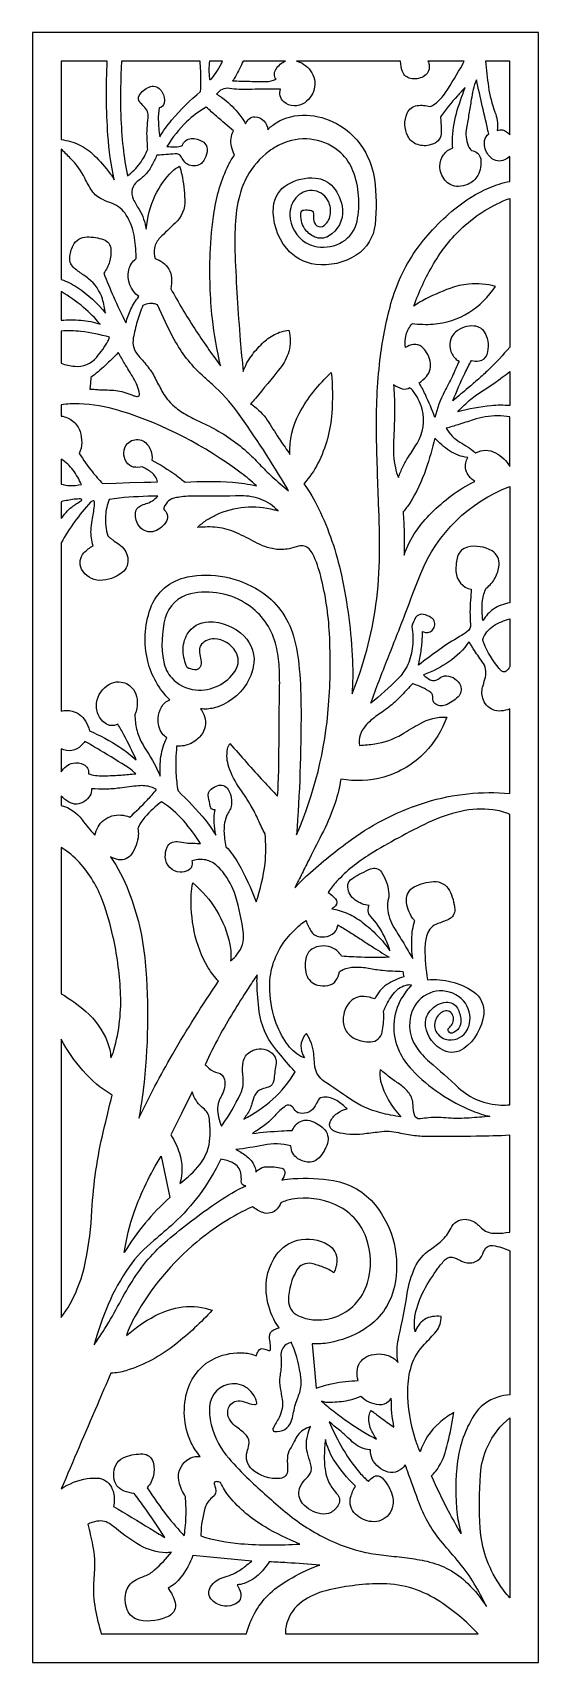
# Model space of a CAD drawing. Header units: centimetres. Extents: x -1.32 to 1.32, y -4.26 to 4.26.
import ezdxf

# ---------------------------------------------------------------- set-up
doc = ezdxf.new("R2010")
doc.units = ezdxf.units.CM
doc.header["$MEASUREMENT"] = 0
doc.layers.add('Layer 1', color=7, linetype='Continuous')

msp = doc.modelspace()

# ---------------------------------------------------------------- linework, layer by layer
at = {"layer": 'Layer 1', "color": 142}
for points, knots in [([(-1.32364, 4.26053), (-1.32364, 4.26053), (1.32364, 4.26053), (1.32364, 4.26053), (1.32364, 4.26053), (1.32364, 4.26053), (1.32364, -4.26054), (1.32364, -4.26054), (1.32364, -4.26054), (1.32364, -4.26054), (-1.32364, -4.26054), (-1.32364, -4.26054), (-1.32364, -4.26054), (-1.32364, -4.26054), (-1.32364, 4.26053), (-1.32364, 4.26053), (-1.32364, 4.26053), (-1.32364, 4.26053), (-1.32364, 4.26053), (-1.32364, 4.26053)], [0, 0, 0, 0, 0.1666667, 0.1666667, 0.1666667, 0.1666667, 0.3333333, 0.3333333, 0.3333333, 0.3333333, 0.5, 0.5, 0.5, 0.5, 0.6666667, 0.6666667, 0.6666667, 0.6666667, 1, 1, 1, 1]), ([(-1.17371, 3.70083), (-1.17371, 3.70083), (-1.17371, 4.11194), (-1.17371, 4.11194), (-1.17371, 4.11194), (-1.17371, 4.11194), (-0.93288, 4.11194), (-0.93288, 4.11194), (-0.93288, 4.11194), (-0.93936, 3.98278), (-0.93818, 3.85338), (-0.92936, 3.72436), (-0.92936, 3.72436), (-0.92398, 3.64578), (-0.91292, 3.5677), (-0.89626, 3.49069), (-0.89626, 3.49069), (-0.90232, 3.50174), (-0.90917, 3.51235), (-0.91676, 3.52243), (-0.91676, 3.52243), (-0.94245, 3.55654), (-0.97064, 3.58872), (-1.00112, 3.61871), (-1.00112, 3.61871), (-1.02401, 3.64123), (-1.05043, 3.65992), (-1.07936, 3.67405), (-1.07936, 3.67405), (-1.10908, 3.68815), (-1.14096, 3.69721), (-1.17371, 3.70083)], [0, 0, 0, 0, 0.1111111, 0.1111111, 0.1111111, 0.1111111, 0.2222222, 0.2222222, 0.2222222, 0.2222222, 0.3333333, 0.3333333, 0.3333333, 0.3333333, 0.4444444, 0.4444444, 0.4444444, 0.4444444, 0.5555556, 0.5555556, 0.5555556, 0.5555556, 0.6666667, 0.6666667, 0.6666667, 0.6666667, 0.7777778, 0.7777778, 0.7777778, 0.7777778, 1, 1, 1, 1]), ([(-0.85891, 4.11194), (-0.85891, 4.11194), (-0.44728, 4.11194), (-0.44728, 4.11194), (-0.44728, 4.11194), (-0.44428, 4.07746), (-0.44262, 4.04286), (-0.44231, 4.00825), (-0.44231, 4.00825), (-0.44225, 3.98965), (-0.4428, 3.97105), (-0.44396, 3.95249), (-0.44396, 3.95249), (-0.49863, 3.90702), (-0.5494, 3.85715), (-0.59575, 3.80337), (-0.59575, 3.80337), (-0.61919, 3.77617), (-0.63985, 3.74676), (-0.65746, 3.71554), (-0.65746, 3.71554), (-0.66257, 3.74529), (-0.66533, 3.7754), (-0.66573, 3.80558), (-0.66573, 3.80558), (-0.66581, 3.82611), (-0.66443, 3.84663), (-0.66159, 3.86697), (-0.66159, 3.86697), (-0.64819, 3.86861), (-0.63741, 3.87868), (-0.63498, 3.89185), (-0.63498, 3.89185), (-0.63137, 3.91143), (-0.63494, 3.93163), (-0.64507, 3.94882), (-0.64507, 3.94882), (-0.64804, 3.95385), (-0.65152, 3.95856), (-0.65546, 3.96289), (-0.65546, 3.96289), (-0.67019, 3.97905), (-0.69358, 3.98423), (-0.71384, 3.97581), (-0.71384, 3.97581), (-0.73538, 3.96686), (-0.75339, 3.95123), (-0.76518, 3.93125), (-0.76518, 3.93125), (-0.77136, 3.92076), (-0.77052, 3.90761), (-0.76303, 3.89798), (-0.76303, 3.89798), (-0.75647, 3.88956), (-0.74916, 3.88174), (-0.74117, 3.87462), (-0.74117, 3.87462), (-0.72434, 3.85962), (-0.71593, 3.83743), (-0.7186, 3.81515), (-0.7186, 3.81515), (-0.72079, 3.79702), (-0.72251, 3.77884), (-0.72378, 3.76062), (-0.72378, 3.76062), (-0.72505, 3.74238), (-0.72514, 3.72409), (-0.72406, 3.70584), (-0.72406, 3.70584), (-0.72352, 3.6967), (-0.72293, 3.68756), (-0.72231, 3.67843), (-0.72231, 3.67843), (-0.72169, 3.66929), (-0.72133, 3.66013), (-0.72123, 3.65097), (-0.72123, 3.65097), (-0.73109, 3.62462), (-0.7446, 3.59974), (-0.76138, 3.57708), (-0.76138, 3.57708), (-0.78017, 3.55235), (-0.80238, 3.53034), (-0.82734, 3.51172), (-0.82734, 3.51172), (-0.8371, 3.56063), (-0.84476, 3.60993), (-0.85029, 3.65949), (-0.85029, 3.65949), (-0.8561, 3.71524), (-0.85992, 3.77118), (-0.86176, 3.8272), (-0.86176, 3.8272), (-0.8645, 3.92211), (-0.86355, 4.0171), (-0.85891, 4.11194), (-0.85891, 4.11194), (-0.85891, 4.11194), (-0.85891, 4.11194), (-0.85891, 4.11194)], [0, 0, 0, 0, 0.0384615, 0.0384615, 0.0384615, 0.0384615, 0.0769231, 0.0769231, 0.0769231, 0.0769231, 0.1153846, 0.1153846, 0.1153846, 0.1153846, 0.1538462, 0.1538462, 0.1538462, 0.1538462, 0.1923077, 0.1923077, 0.1923077, 0.1923077, 0.2307692, 0.2307692, 0.2307692, 0.2307692, 0.2692308, 0.2692308, 0.2692308, 0.2692308, 0.3076923, 0.3076923, 0.3076923, 0.3076923, 0.3461538, 0.3461538, 0.3461538, 0.3461538, 0.3846154, 0.3846154, 0.3846154, 0.3846154, 0.4230769, 0.4230769, 0.4230769, 0.4230769, 0.4615385, 0.4615385, 0.4615385, 0.4615385, 0.5, 0.5, 0.5, 0.5, 0.5384615, 0.5384615, 0.5384615, 0.5384615, 0.5769231, 0.5769231, 0.5769231, 0.5769231, 0.6153846, 0.6153846, 0.6153846, 0.6153846, 0.6538462, 0.6538462, 0.6538462, 0.6538462, 0.6923077, 0.6923077, 0.6923077, 0.6923077, 0.7307692, 0.7307692, 0.7307692, 0.7307692, 0.7692308, 0.7692308, 0.7692308, 0.7692308, 0.8076923, 0.8076923, 0.8076923, 0.8076923, 0.8461538, 0.8461538, 0.8461538, 0.8461538, 0.8846154, 0.8846154, 0.8846154, 0.8846154, 0.9230769, 0.9230769, 0.9230769, 0.9230769, 1, 1, 1, 1]), ([(-0.39742, 4.11194), (-0.39742, 4.11194), (-0.32987, 4.11194), (-0.32987, 4.11194), (-0.32987, 4.11194), (-0.34425, 4.07782), (-0.3639, 4.04611), (-0.3881, 4.01796), (-0.3881, 4.01796), (-0.38929, 4.01658), (-0.39071, 4.01541), (-0.3923, 4.01451), (-0.3923, 4.01451), (-0.39304, 4.01408), (-0.39393, 4.01397), (-0.39475, 4.01422), (-0.39475, 4.01422), (-0.39558, 4.01447), (-0.39626, 4.01505), (-0.39664, 4.01582), (-0.39664, 4.01582), (-0.39724, 4.01706), (-0.39765, 4.01838), (-0.39785, 4.01974), (-0.39785, 4.01974), (-0.40227, 4.05032), (-0.40213, 4.0814), (-0.39742, 4.11194)], [0, 0, 0, 0, 0.125, 0.125, 0.125, 0.125, 0.25, 0.25, 0.25, 0.25, 0.375, 0.375, 0.375, 0.375, 0.5, 0.5, 0.5, 0.5, 0.625, 0.625, 0.625, 0.625, 0.75, 0.75, 0.75, 0.75, 1, 1, 1, 1]), ([(0.74542, 4.11194), (0.74542, 4.11194), (0.93543, 4.11194), (0.93543, 4.11194), (0.93543, 4.11194), (0.93282, 4.1066), (0.93009, 4.10132), (0.92725, 4.0961), (0.92725, 4.0961), (0.8996, 4.04532), (0.86976, 3.99573), (0.83784, 3.94747), (0.83784, 3.94747), (0.82261, 3.92444), (0.80342, 3.90422), (0.78116, 3.88774), (0.78116, 3.88774), (0.77345, 3.88203), (0.76503, 3.87732), (0.75611, 3.87372), (0.75611, 3.87372), (0.73447, 3.88018), (0.71169, 3.88193), (0.6893, 3.87885), (0.6893, 3.87885), (0.66563, 3.87559), (0.64543, 3.86028), (0.63609, 3.83849), (0.63609, 3.83849), (0.61971, 3.80032), (0.62096, 3.75701), (0.63953, 3.71984), (0.63953, 3.71984), (0.64895, 3.70097), (0.66485, 3.68606), (0.68438, 3.67778), (0.68438, 3.67778), (0.70539, 3.66886), (0.72868, 3.66671), (0.75098, 3.67165), (0.75098, 3.67165), (0.7591, 3.67345), (0.76706, 3.67587), (0.7748, 3.67888), (0.7748, 3.67888), (0.79971, 3.68861), (0.81578, 3.71273), (0.81499, 3.73925), (0.81499, 3.73925), (0.81451, 3.75533), (0.81407, 3.77142), (0.81365, 3.78751), (0.81365, 3.78751), (0.81337, 3.79836), (0.81229, 3.80918), (0.81042, 3.81987), (0.81042, 3.81987), (0.83858, 3.85768), (0.86831, 3.89432), (0.89953, 3.9297), (0.89953, 3.9297), (0.91279, 3.94451), (0.92656, 3.95887), (0.9408, 3.97277), (0.9408, 3.97277), (0.92252, 3.92846), (0.90694, 3.88312), (0.89413, 3.83698), (0.89413, 3.83698), (0.88128, 3.79069), (0.87437, 3.74299), (0.87357, 3.69498), (0.87357, 3.69498), (0.87337, 3.68275), (0.87405, 3.67052), (0.87561, 3.65838), (0.87561, 3.65838), (0.85586, 3.65114), (0.83876, 3.63821), (0.8265, 3.62123), (0.8265, 3.62123), (0.81422, 3.6042), (0.80771, 3.58376), (0.80793, 3.56284), (0.80793, 3.56284), (0.8082, 3.53622), (0.81731, 3.51046), (0.83387, 3.4895), (0.83387, 3.4895), (0.85088, 3.46797), (0.87709, 3.45561), (0.90468, 3.45613), (0.90468, 3.45613), (0.92161, 3.45644), (0.93831, 3.46004), (0.95384, 3.46672), (0.95384, 3.46672), (0.97591, 3.47655), (0.9942, 3.49316), (1.00599, 3.51411), (1.00599, 3.51411), (1.02069, 3.54019), (1.02611, 3.5704), (1.02137, 3.59991), (1.02137, 3.59991), (1.01754, 3.62371), (0.99766, 3.64172), (0.97339, 3.64331), (0.97339, 3.64331), (0.96633, 3.65079), (0.96066, 3.65946), (0.95668, 3.66891), (0.95668, 3.66891), (0.94422, 3.69842), (0.94076, 3.73092), (0.9467, 3.76237), (0.9467, 3.76237), (0.95133, 3.78689), (0.95579, 3.81145), (0.96007, 3.83603), (0.96007, 3.83603), (0.96436, 3.86062), (0.96838, 3.88524), (0.97215, 3.90991), (0.97215, 3.90991), (0.97486, 3.92763), (0.97828, 3.94524), (0.9824, 3.96268), (0.9824, 3.96268), (0.98654, 3.98016), (0.99225, 3.99723), (0.99947, 4.01369), (0.99947, 4.01369), (1.00947, 3.96844), (1.01962, 3.92322), (1.02991, 3.87803), (1.02991, 3.87803), (1.04111, 3.82881), (1.05247, 3.77963), (1.064, 3.73049), (1.064, 3.73049), (1.0521, 3.72303), (1.04404, 3.71084), (1.0419, 3.69704), (1.0419, 3.69704), (1.03819, 3.67318), (1.0433, 3.6488), (1.0563, 3.62838), (1.0563, 3.62838), (1.06181, 3.61972), (1.06846, 3.61184), (1.0761, 3.60495), (1.0761, 3.60495), (1.09513, 3.58778), (1.12276, 3.5838), (1.14592, 3.59494), (1.14592, 3.59494), (1.15595, 3.59977), (1.16529, 3.60588), (1.17371, 3.61312), (1.17371, 3.61312), (1.17371, 3.61312), (1.17371, 3.48234), (1.17371, 3.48234), (1.17371, 3.48234), (1.13669, 3.4753), (1.10058, 3.46419), (1.06604, 3.44922), (1.06604, 3.44922), (1.00108, 3.42106), (0.94046, 3.38398), (0.88595, 3.33904), (0.88595, 3.33904), (0.84475, 3.30508), (0.80593, 3.26839), (0.76973, 3.22923), (0.76973, 3.22923), (0.73719, 3.19403), (0.70702, 3.15676), (0.6794, 3.11764), (0.6794, 3.11764), (0.62189, 3.03403), (0.57879, 2.94156), (0.55185, 2.84395), (0.55185, 2.84395), (0.52506, 2.74688), (0.50583, 2.64792), (0.49434, 2.54793), (0.49434, 2.54793), (0.47994, 2.42269), (0.47386, 2.29667), (0.47616, 2.17064), (0.47616, 2.17064), (0.47842, 2.04681), (0.48214, 1.923), (0.48733, 1.79926), (0.48733, 1.79926), (0.49104, 1.71087), (0.49262, 1.6224), (0.49208, 1.53394), (0.49208, 1.53394), (0.49154, 1.44541), (0.48536, 1.35699), (0.47358, 1.26922), (0.47358, 1.26922), (0.451, 1.10929), (0.40883, 0.95265), (0.34804, 0.80282), (0.34804, 0.80282), (0.35225, 0.86029), (0.35309, 0.91795), (0.35057, 0.97552), (0.35057, 0.97552), (0.34397, 1.12652), (0.32458, 1.27668), (0.29261, 1.42446), (0.29261, 1.42446), (0.26655, 1.54494), (0.22639, 1.66197), (0.17294, 1.77322), (0.17294, 1.77322), (0.15119, 1.81848), (0.12527, 1.86165), (0.09549, 1.90217), (0.09549, 1.90217), (0.12537, 1.93394), (0.15045, 1.9698), (0.16998, 2.00868), (0.16998, 2.00868), (0.21104, 2.09045), (0.2356, 2.17935), (0.24227, 2.27045), (0.24227, 2.27045), (0.24746, 2.34128), (0.24664, 2.41242), (0.23981, 2.48312), (0.23981, 2.48312), (0.17229, 2.42158), (0.11555, 2.34939), (0.07189, 2.26944), (0.07189, 2.26944), (0.03606, 2.20383), (0.01918, 2.12974), (0.02311, 2.05525), (0.02311, 2.05525), (0.01463, 2.06776), (0.00606, 2.08021), (-0.00259, 2.09261), (-0.00259, 2.09261), (-0.01125, 2.10503), (-0.0198, 2.11753), (-0.02825, 2.13009), (-0.02825, 2.13009), (-0.04854, 2.16073), (-0.06843, 2.19164), (-0.08793, 2.22279), (-0.08793, 2.22279), (-0.10757, 2.25417), (-0.13253, 2.28195), (-0.16171, 2.30492), (-0.16171, 2.30492), (-0.1682, 2.31002), (-0.17509, 2.31462), (-0.1823, 2.31866), (-0.1823, 2.31866), (-0.17386, 2.32801), (-0.16563, 2.33754), (-0.1576, 2.34724), (-0.1576, 2.34724), (-0.11446, 2.39935), (-0.07155, 2.45164), (-0.02885, 2.5041), (-0.02885, 2.5041), (-0.00733, 2.53054), (0.00831, 2.56118), (0.01705, 2.59404), (0.01705, 2.59404), (0.02635, 2.63039), (0.02635, 2.66845), (0.01705, 2.70481), (0.01705, 2.70481), (-0.00935, 2.70187), (-0.03493, 2.69392), (-0.05831, 2.68139), (-0.05831, 2.68139), (-0.08157, 2.66892), (-0.10297, 2.6533), (-0.1219, 2.63499), (-0.1219, 2.63499), (-0.14327, 2.61433), (-0.1627, 2.5918), (-0.17997, 2.56767), (-0.17997, 2.56767), (-0.19728, 2.54348), (-0.21127, 2.51712), (-0.22156, 2.48928), (-0.22156, 2.48928), (-0.22715, 2.5431), (-0.23218, 2.59698), (-0.23666, 2.65091), (-0.23666, 2.65091), (-0.24899, 2.79883), (-0.25808, 2.94701), (-0.26392, 3.09533), (-0.26392, 3.09533), (-0.26549, 3.14826), (-0.26527, 3.20123), (-0.26326, 3.25415), (-0.26326, 3.25415), (-0.26124, 3.30721), (-0.25327, 3.3599), (-0.2395, 3.41122), (-0.2395, 3.41122), (-0.2305, 3.44475), (-0.21755, 3.47713), (-0.20094, 3.50768), (-0.20094, 3.50768), (-0.17256, 3.55983), (-0.13304, 3.60525), (-0.08517, 3.64076), (-0.08517, 3.64076), (-0.06114, 3.65828), (-0.03502, 3.67282), (-0.00742, 3.68404), (-0.00742, 3.68404), (0.09353, 3.72511), (0.20943, 3.7046), (0.2899, 3.63157), (0.2899, 3.63157), (0.31767, 3.60559), (0.33918, 3.57374), (0.35284, 3.5384), (0.35284, 3.5384), (0.38547, 3.45398), (0.3929, 3.362), (0.37428, 3.27351), (0.37428, 3.27351), (0.36484, 3.22869), (0.33693, 3.18979), (0.29733, 3.16622), (0.29733, 3.16622), (0.25821, 3.14295), (0.21209, 3.13397), (0.167, 3.14084), (0.167, 3.14084), (0.1463, 3.14399), (0.12638, 3.151), (0.1083, 3.16147), (0.1083, 3.16147), (0.0563, 3.19253), (0.02408, 3.24798), (0.02299, 3.30813), (0.02299, 3.30813), (0.02242, 3.34021), (0.03328, 3.37147), (0.05365, 3.3964), (0.05365, 3.3964), (0.07451, 3.42194), (0.10636, 3.43618), (0.13949, 3.43482), (0.13949, 3.43482), (0.17292, 3.43344), (0.20332, 3.41514), (0.22001, 3.3864), (0.22001, 3.3864), (0.23238, 3.36507), (0.2379, 3.34049), (0.23583, 3.31597), (0.23583, 3.31597), (0.23372, 3.29108), (0.22174, 3.268), (0.20254, 3.25181), (0.20254, 3.25181), (0.19169, 3.24266), (0.17586, 3.24224), (0.16452, 3.25078), (0.16452, 3.25078), (0.15391, 3.25877), (0.14752, 3.2711), (0.14714, 3.28431), (0.14714, 3.28431), (0.14684, 3.29453), (0.14676, 3.30477), (0.1469, 3.315), (0.1469, 3.315), (0.14702, 3.32458), (0.13939, 3.33249), (0.12973, 3.33277), (0.12973, 3.33277), (0.11832, 3.33312), (0.1069, 3.33316), (0.09548, 3.33288), (0.09548, 3.33288), (0.08764, 3.33268), (0.08125, 3.32658), (0.08079, 3.31882), (0.08079, 3.31882), (0.07993, 3.30466), (0.08074, 3.29045), (0.0832, 3.27648), (0.0832, 3.27648), (0.08567, 3.2624), (0.09106, 3.24898), (0.09901, 3.23707), (0.09901, 3.23707), (0.11236, 3.21709), (0.13126, 3.20138), (0.15345, 3.19185), (0.15345, 3.19185), (0.1764, 3.182), (0.20269, 3.18347), (0.22436, 3.19585), (0.22436, 3.19585), (0.27448, 3.22447), (0.30333, 3.2792), (0.29832, 3.33631), (0.29832, 3.33631), (0.29454, 3.37937), (0.27735, 3.42018), (0.24907, 3.4531), (0.24907, 3.4531), (0.2258, 3.4802), (0.19273, 3.49713), (0.15696, 3.50025), (0.15696, 3.50025), (0.10571, 3.50472), (0.05438, 3.49299), (0.01028, 3.46673), (0.01028, 3.46673), (-0.03173, 3.4417), (-0.05895, 3.39815), (-0.0628, 3.34972), (-0.0628, 3.34972), (-0.06908, 3.27081), (-0.04432, 3.19261), (0.00636, 3.13143), (0.00636, 3.13143), (0.04434, 3.08558), (0.09856, 3.05591), (0.15794, 3.04849), (0.15794, 3.04849), (0.23224, 3.03922), (0.30739, 3.05641), (0.37005, 3.09705), (0.37005, 3.09705), (0.42539, 3.13296), (0.46164, 3.19144), (0.46887, 3.2566), (0.46887, 3.2566), (0.47767, 3.33585), (0.47636, 3.41585), (0.46496, 3.49478), (0.46496, 3.49478), (0.45806, 3.54256), (0.44286, 3.58878), (0.42003, 3.63141), (0.42003, 3.63141), (0.38514, 3.69659), (0.3318, 3.7502), (0.26651, 3.78567), (0.26651, 3.78567), (0.21803, 3.81154), (0.16431, 3.82623), (0.1093, 3.82865), (0.1093, 3.82865), (0.05379, 3.83109), (-0.00117, 3.81718), (-0.0487, 3.78866), (-0.0487, 3.78866), (-0.06523, 3.77874), (-0.08021, 3.7665), (-0.09318, 3.75231), (-0.09318, 3.75231), (-0.09398, 3.76986), (-0.1012, 3.78651), (-0.11351, 3.79915), (-0.11351, 3.79915), (-0.12586, 3.81182), (-0.14257, 3.81939), (-0.16032, 3.82034), (-0.16032, 3.82034), (-0.17143, 3.82093), (-0.18232, 3.8171), (-0.19055, 3.80969), (-0.19055, 3.80969), (-0.19858, 3.80247), (-0.20484, 3.79355), (-0.20887, 3.78358), (-0.20887, 3.78358), (-0.22111, 3.80488), (-0.23518, 3.8251), (-0.25091, 3.84401), (-0.25091, 3.84401), (-0.27501, 3.87293), (-0.30256, 3.89883), (-0.33297, 3.92115), (-0.33297, 3.92115), (-0.33732, 3.92424), (-0.34175, 3.92722), (-0.34627, 3.93007), (-0.34627, 3.93007), (-0.35079, 3.93292), (-0.35547, 3.93551), (-0.3603, 3.93781), (-0.3603, 3.93781), (-0.3464, 3.96082), (-0.31969, 3.97305), (-0.29299, 3.96868), (-0.29299, 3.96868), (-0.25999, 3.96327), (-0.22651, 3.96125), (-0.19309, 3.96266), (-0.19309, 3.96266), (-0.17032, 3.96362), (-0.14753, 3.96437), (-0.12474, 3.96492), (-0.12474, 3.96492), (-0.10826, 3.96521), (-0.09178, 3.96528), (-0.0753, 3.96514), (-0.0753, 3.96514), (-0.05883, 3.96499), (-0.04235, 3.96492), (-0.02587, 3.96492), (-0.02587, 3.96492), (-0.03398, 3.94167), (-0.02735, 3.91589), (-0.00898, 3.89935), (-0.00898, 3.89935), (0.02156, 3.87187), (0.06732, 3.86936), (0.10068, 3.8934), (0.10068, 3.8934), (0.12843, 3.91338), (0.14687, 3.94358), (0.15185, 3.97721), (0.15185, 3.97721), (0.15686, 4.01113), (0.1464, 4.04549), (0.12326, 4.07098), (0.12326, 4.07098), (0.11273, 4.08258), (0.10033, 4.09238), (0.08657, 4.09997), (0.08657, 4.09997), (0.0775, 4.10497), (0.06791, 4.10898), (0.05797, 4.11194), (0.05797, 4.11194), (0.05797, 4.11194), (0.60221, 4.11194), (0.60221, 4.11194), (0.60221, 4.11194), (0.60215, 4.09313), (0.60548, 4.07447), (0.61204, 4.05682), (0.61204, 4.05682), (0.61899, 4.03811), (0.63525, 4.02434), (0.655, 4.02048), (0.655, 4.02048), (0.67725, 4.01612), (0.70032, 4.01928), (0.72055, 4.02947), (0.72055, 4.02947), (0.74213, 4.04035), (0.75466, 4.06332), (0.75198, 4.08718), (0.75198, 4.08718), (0.75102, 4.0957), (0.74881, 4.10405), (0.74542, 4.11194)], [0, 0, 0, 0, 0.0069444, 0.0069444, 0.0069444, 0.0069444, 0.0138889, 0.0138889, 0.0138889, 0.0138889, 0.0208333, 0.0208333, 0.0208333, 0.0208333, 0.0277778, 0.0277778, 0.0277778, 0.0277778, 0.0347222, 0.0347222, 0.0347222, 0.0347222, 0.0416667, 0.0416667, 0.0416667, 0.0416667, 0.0486111, 0.0486111, 0.0486111, 0.0486111, 0.0555556, 0.0555556, 0.0555556, 0.0555556, 0.0625, 0.0625, 0.0625, 0.0625, 0.0694444, 0.0694444, 0.0694444, 0.0694444, 0.0763889, 0.0763889, 0.0763889, 0.0763889, 0.0833333, 0.0833333, 0.0833333, 0.0833333, 0.0902778, 0.0902778, 0.0902778, 0.0902778, 0.0972222, 0.0972222, 0.0972222, 0.0972222, 0.1041667, 0.1041667, 0.1041667, 0.1041667, 0.1111111, 0.1111111, 0.1111111, 0.1111111, 0.1180556, 0.1180556, 0.1180556, 0.1180556, 0.125, 0.125, 0.125, 0.125, 0.1319444, 0.1319444, 0.1319444, 0.1319444, 0.1388889, 0.1388889, 0.1388889, 0.1388889, 0.1458333, 0.1458333, 0.1458333, 0.1458333, 0.1527778, 0.1527778, 0.1527778, 0.1527778, 0.1597222, 0.1597222, 0.1597222, 0.1597222, 0.1666667, 0.1666667, 0.1666667, 0.1666667, 0.1736111, 0.1736111, 0.1736111, 0.1736111, 0.1805556, 0.1805556, 0.1805556, 0.1805556, 0.1875, 0.1875, 0.1875, 0.1875, 0.1944444, 0.1944444, 0.1944444, 0.1944444, 0.2013889, 0.2013889, 0.2013889, 0.2013889, 0.2083333, 0.2083333, 0.2083333, 0.2083333, 0.2152778, 0.2152778, 0.2152778, 0.2152778, 0.2222222, 0.2222222, 0.2222222, 0.2222222, 0.2291667, 0.2291667, 0.2291667, 0.2291667, 0.2361111, 0.2361111, 0.2361111, 0.2361111, 0.2430556, 0.2430556, 0.2430556, 0.2430556, 0.25, 0.25, 0.25, 0.25, 0.2569444, 0.2569444, 0.2569444, 0.2569444, 0.2638889, 0.2638889, 0.2638889, 0.2638889, 0.2708333, 0.2708333, 0.2708333, 0.2708333, 0.2777778, 0.2777778, 0.2777778, 0.2777778, 0.2847222, 0.2847222, 0.2847222, 0.2847222, 0.2916667, 0.2916667, 0.2916667, 0.2916667, 0.2986111, 0.2986111, 0.2986111, 0.2986111, 0.3055556, 0.3055556, 0.3055556, 0.3055556, 0.3125, 0.3125, 0.3125, 0.3125, 0.3194444, 0.3194444, 0.3194444, 0.3194444, 0.3263889, 0.3263889, 0.3263889, 0.3263889, 0.3333333, 0.3333333, 0.3333333, 0.3333333, 0.3402778, 0.3402778, 0.3402778, 0.3402778, 0.3472222, 0.3472222, 0.3472222, 0.3472222, 0.3541667, 0.3541667, 0.3541667, 0.3541667, 0.3611111, 0.3611111, 0.3611111, 0.3611111, 0.3680556, 0.3680556, 0.3680556, 0.3680556, 0.375, 0.375, 0.375, 0.375, 0.3819444, 0.3819444, 0.3819444, 0.3819444, 0.3888889, 0.3888889, 0.3888889, 0.3888889, 0.3958333, 0.3958333, 0.3958333, 0.3958333, 0.4027778, 0.4027778, 0.4027778, 0.4027778, 0.4097222, 0.4097222, 0.4097222, 0.4097222, 0.4166667, 0.4166667, 0.4166667, 0.4166667, 0.4236111, 0.4236111, 0.4236111, 0.4236111, 0.4305556, 0.4305556, 0.4305556, 0.4305556, 0.4375, 0.4375, 0.4375, 0.4375, 0.4444444, 0.4444444, 0.4444444, 0.4444444, 0.4513889, 0.4513889, 0.4513889, 0.4513889, 0.4583333, 0.4583333, 0.4583333, 0.4583333, 0.4652778, 0.4652778, 0.4652778, 0.4652778, 0.4722222, 0.4722222, 0.4722222, 0.4722222, 0.4791667, 0.4791667, 0.4791667, 0.4791667, 0.4861111, 0.4861111, 0.4861111, 0.4861111, 0.4930556, 0.4930556, 0.4930556, 0.4930556, 0.5, 0.5, 0.5, 0.5, 0.5069444, 0.5069444, 0.5069444, 0.5069444, 0.5138889, 0.5138889, 0.5138889, 0.5138889, 0.5208333, 0.5208333, 0.5208333, 0.5208333, 0.5277778, 0.5277778, 0.5277778, 0.5277778, 0.5347222, 0.5347222, 0.5347222, 0.5347222, 0.5416667, 0.5416667, 0.5416667, 0.5416667, 0.5486111, 0.5486111, 0.5486111, 0.5486111, 0.5555556, 0.5555556, 0.5555556, 0.5555556, 0.5625, 0.5625, 0.5625, 0.5625, 0.5694444, 0.5694444, 0.5694444, 0.5694444, 0.5763889, 0.5763889, 0.5763889, 0.5763889, 0.5833333, 0.5833333, 0.5833333, 0.5833333, 0.5902778, 0.5902778, 0.5902778, 0.5902778, 0.5972222, 0.5972222, 0.5972222, 0.5972222, 0.6041667, 0.6041667, 0.6041667, 0.6041667, 0.6111111, 0.6111111, 0.6111111, 0.6111111, 0.6180556, 0.6180556, 0.6180556, 0.6180556, 0.625, 0.625, 0.625, 0.625, 0.6319444, 0.6319444, 0.6319444, 0.6319444, 0.6388889, 0.6388889, 0.6388889, 0.6388889, 0.6458333, 0.6458333, 0.6458333, 0.6458333, 0.6527778, 0.6527778, 0.6527778, 0.6527778, 0.6597222, 0.6597222, 0.6597222, 0.6597222, 0.6666667, 0.6666667, 0.6666667, 0.6666667, 0.6736111, 0.6736111, 0.6736111, 0.6736111, 0.6805556, 0.6805556, 0.6805556, 0.6805556, 0.6875, 0.6875, 0.6875, 0.6875, 0.6944444, 0.6944444, 0.6944444, 0.6944444, 0.7013889, 0.7013889, 0.7013889, 0.7013889, 0.7083333, 0.7083333, 0.7083333, 0.7083333, 0.7152778, 0.7152778, 0.7152778, 0.7152778, 0.7222222, 0.7222222, 0.7222222, 0.7222222, 0.7291667, 0.7291667, 0.7291667, 0.7291667, 0.7361111, 0.7361111, 0.7361111, 0.7361111, 0.7430556, 0.7430556, 0.7430556, 0.7430556, 0.75, 0.75, 0.75, 0.75, 0.7569444, 0.7569444, 0.7569444, 0.7569444, 0.7638889, 0.7638889, 0.7638889, 0.7638889, 0.7708333, 0.7708333, 0.7708333, 0.7708333, 0.7777778, 0.7777778, 0.7777778, 0.7777778, 0.7847222, 0.7847222, 0.7847222, 0.7847222, 0.7916667, 0.7916667, 0.7916667, 0.7916667, 0.7986111, 0.7986111, 0.7986111, 0.7986111, 0.8055556, 0.8055556, 0.8055556, 0.8055556, 0.8125, 0.8125, 0.8125, 0.8125, 0.8194444, 0.8194444, 0.8194444, 0.8194444, 0.8263889, 0.8263889, 0.8263889, 0.8263889, 0.8333333, 0.8333333, 0.8333333, 0.8333333, 0.8402778, 0.8402778, 0.8402778, 0.8402778, 0.8472222, 0.8472222, 0.8472222, 0.8472222, 0.8541667, 0.8541667, 0.8541667, 0.8541667, 0.8611111, 0.8611111, 0.8611111, 0.8611111, 0.8680556, 0.8680556, 0.8680556, 0.8680556, 0.875, 0.875, 0.875, 0.875, 0.8819444, 0.8819444, 0.8819444, 0.8819444, 0.8888889, 0.8888889, 0.8888889, 0.8888889, 0.8958333, 0.8958333, 0.8958333, 0.8958333, 0.9027778, 0.9027778, 0.9027778, 0.9027778, 0.9097222, 0.9097222, 0.9097222, 0.9097222, 0.9166667, 0.9166667, 0.9166667, 0.9166667, 0.9236111, 0.9236111, 0.9236111, 0.9236111, 0.9305556, 0.9305556, 0.9305556, 0.9305556, 0.9375, 0.9375, 0.9375, 0.9375, 0.9444444, 0.9444444, 0.9444444, 0.9444444, 0.9513889, 0.9513889, 0.9513889, 0.9513889, 0.9583333, 0.9583333, 0.9583333, 0.9583333, 0.9652778, 0.9652778, 0.9652778, 0.9652778, 0.9722222, 0.9722222, 0.9722222, 0.9722222, 0.9791667, 0.9791667, 0.9791667, 0.9791667, 0.9861111, 0.9861111, 0.9861111, 0.9861111, 1, 1, 1, 1]), ([(-0.2216, 4.11194), (-0.2216, 4.11194), (0, 4.11194), (0, 4.11194), (0, 4.11194), (-0.01034, 4.10806), (-0.01982, 4.10223), (-0.02793, 4.09477), (-0.02793, 4.09477), (-0.03598, 4.08737), (-0.04317, 4.07908), (-0.04936, 4.07008), (-0.04936, 4.07008), (-0.05477, 4.06221), (-0.05787, 4.05301), (-0.05832, 4.04349), (-0.05832, 4.04349), (-0.05877, 4.03384), (-0.05568, 4.02437), (-0.04962, 4.01681), (-0.04962, 4.01681), (-0.06631, 4.00899), (-0.08452, 4.00486), (-0.10298, 4.0047), (-0.10298, 4.0047), (-0.13106, 4.00445), (-0.15914, 4.00485), (-0.1872, 4.0059), (-0.1872, 4.0059), (-0.20213, 4.00633), (-0.21706, 4.0067), (-0.23199, 4.00703), (-0.23199, 4.00703), (-0.24687, 4.00735), (-0.26176, 4.00789), (-0.27663, 4.00863), (-0.27663, 4.00863), (-0.27127, 4.01614), (-0.26622, 4.02387), (-0.2615, 4.03179), (-0.2615, 4.03179), (-0.24665, 4.05772), (-0.23333, 4.08448), (-0.2216, 4.11194), (-0.2216, 4.11194), (-0.2216, 4.11194), (-0.2216, 4.11194), (-0.2216, 4.11194)], [0, 0, 0, 0, 0.0769231, 0.0769231, 0.0769231, 0.0769231, 0.1538462, 0.1538462, 0.1538462, 0.1538462, 0.2307692, 0.2307692, 0.2307692, 0.2307692, 0.3076923, 0.3076923, 0.3076923, 0.3076923, 0.3846154, 0.3846154, 0.3846154, 0.3846154, 0.4615385, 0.4615385, 0.4615385, 0.4615385, 0.5384615, 0.5384615, 0.5384615, 0.5384615, 0.6153846, 0.6153846, 0.6153846, 0.6153846, 0.6923077, 0.6923077, 0.6923077, 0.6923077, 0.7692308, 0.7692308, 0.7692308, 0.7692308, 0.8461538, 0.8461538, 0.8461538, 0.8461538, 1, 1, 1, 1]), ([(1.17371, 3.72677), (1.16864, 3.73257), (1.16295, 3.73781), (1.15673, 3.74238), (1.15673, 3.74238), (1.15045, 3.747), (1.14318, 3.75012), (1.13548, 3.75151), (1.13548, 3.75151), (1.1261, 3.75302), (1.11649, 3.75189), (1.10772, 3.74825), (1.10772, 3.74825), (1.11026, 3.76596), (1.11026, 3.78394), (1.10772, 3.80165), (1.10772, 3.80165), (1.10545, 3.81646), (1.10162, 3.831), (1.0963, 3.84502), (1.0963, 3.84502), (1.08014, 3.88757), (1.06873, 3.93175), (1.06227, 3.97676), (1.06227, 3.97676), (1.05584, 4.02165), (1.05086, 4.06674), (1.04733, 4.11194), (1.04733, 4.11194), (1.04733, 4.11194), (1.17371, 4.11194), (1.17371, 4.11194), (1.17371, 4.11194), (1.17371, 4.11194), (1.17371, 3.72677), (1.17371, 3.72677)], [0, 0, 0, 0, 0.1, 0.1, 0.1, 0.1, 0.2, 0.2, 0.2, 0.2, 0.3, 0.3, 0.3, 0.3, 0.4, 0.4, 0.4, 0.4, 0.5, 0.5, 0.5, 0.5, 0.6, 0.6, 0.6, 0.6, 0.7, 0.7, 0.7, 0.7, 0.8, 0.8, 0.8, 0.8, 1, 1, 1, 1]), ([(-0.41504, 3.87059), (-0.39726, 3.85474), (-0.37938, 3.83899), (-0.36141, 3.82334), (-0.36141, 3.82334), (-0.33177, 3.79756), (-0.30197, 3.77197), (-0.27201, 3.74655), (-0.27201, 3.74655), (-0.28579, 3.72165), (-0.28969, 3.69255), (-0.28291, 3.66496), (-0.28291, 3.66496), (-0.27912, 3.64953), (-0.27346, 3.63463), (-0.26606, 3.62056), (-0.26606, 3.62056), (-0.27884, 3.60443), (-0.28975, 3.58694), (-0.2986, 3.56841), (-0.2986, 3.56841), (-0.33528, 3.49156), (-0.36042, 3.40984), (-0.37322, 3.32579), (-0.37322, 3.32579), (-0.3844, 3.25238), (-0.39138, 3.1784), (-0.39412, 3.10421), (-0.39412, 3.10421), (-0.39831, 2.99097), (-0.39455, 2.87759), (-0.38289, 2.76487), (-0.38289, 2.76487), (-0.37377, 2.68209), (-0.35921, 2.6), (-0.33932, 2.5191), (-0.33932, 2.5191), (-0.38691, 2.58173), (-0.43217, 2.64607), (-0.47498, 2.712), (-0.47498, 2.712), (-0.51917, 2.78009), (-0.56079, 2.84979), (-0.59976, 2.92094), (-0.59976, 2.92094), (-0.59622, 2.93978), (-0.59511, 2.95899), (-0.59644, 2.97812), (-0.59644, 2.97812), (-0.59872, 3.01061), (-0.6157, 3.04033), (-0.64267, 3.05894), (-0.64267, 3.05894), (-0.65467, 3.06723), (-0.66772, 3.07387), (-0.6815, 3.07871), (-0.6815, 3.07871), (-0.68802, 3.09644), (-0.68951, 3.11561), (-0.68581, 3.13413), (-0.68581, 3.13413), (-0.68155, 3.15417), (-0.67159, 3.17261), (-0.65713, 3.18725), (-0.65713, 3.18725), (-0.63113, 3.21358), (-0.60454, 3.23932), (-0.57736, 3.26445), (-0.57736, 3.26445), (-0.54315, 3.2961), (-0.52469, 3.341), (-0.52687, 3.38733), (-0.52687, 3.38733), (-0.52894, 3.43157), (-0.53432, 3.47559), (-0.54296, 3.51905), (-0.54296, 3.51905), (-0.54585, 3.5336), (-0.54981, 3.54792), (-0.5548, 3.5619), (-0.5548, 3.5619), (-0.56892, 3.55462), (-0.58186, 3.54528), (-0.59319, 3.53418), (-0.59319, 3.53418), (-0.62986, 3.49825), (-0.65973, 3.45611), (-0.68139, 3.40973), (-0.68139, 3.40973), (-0.707, 3.35377), (-0.72313, 3.29404), (-0.72912, 3.23288), (-0.72912, 3.23288), (-0.73254, 3.25069), (-0.73695, 3.26828), (-0.74232, 3.28561), (-0.74232, 3.28561), (-0.74771, 3.303), (-0.75547, 3.31957), (-0.76538, 3.33489), (-0.76538, 3.33489), (-0.77681, 3.35255), (-0.78716, 3.37088), (-0.79636, 3.38977), (-0.79636, 3.38977), (-0.80436, 3.40622), (-0.80627, 3.42494), (-0.80174, 3.44264), (-0.80174, 3.44264), (-0.79778, 3.45813), (-0.78864, 3.47184), (-0.77583, 3.48154), (-0.77583, 3.48154), (-0.76078, 3.49294), (-0.74655, 3.50536), (-0.73326, 3.51873), (-0.73326, 3.51873), (-0.7193, 3.53276), (-0.70769, 3.54891), (-0.69886, 3.56657), (-0.69886, 3.56657), (-0.69008, 3.58411), (-0.68149, 3.60175), (-0.67308, 3.61947), (-0.67308, 3.61947), (-0.67259, 3.61953), (-0.6721, 3.61958), (-0.67161, 3.6196), (-0.67161, 3.6196), (-0.6402, 3.62142), (-0.60883, 3.62373), (-0.5775, 3.62655), (-0.5775, 3.62655), (-0.56384, 3.62778), (-0.55073, 3.62082), (-0.54418, 3.60887), (-0.54418, 3.60887), (-0.53932, 3.6), (-0.53355, 3.59166), (-0.52696, 3.58396), (-0.52696, 3.58396), (-0.52253, 3.5788), (-0.5172, 3.57446), (-0.51122, 3.57116), (-0.51122, 3.57116), (-0.49064, 3.55979), (-0.46547, 3.56044), (-0.44552, 3.57287), (-0.44552, 3.57287), (-0.43819, 3.57749), (-0.43206, 3.58374), (-0.4276, 3.59113), (-0.4276, 3.59113), (-0.41913, 3.60515), (-0.41331, 3.62058), (-0.41043, 3.63668), (-0.41043, 3.63668), (-0.40658, 3.65818), (-0.41611, 3.67985), (-0.43464, 3.69167), (-0.43464, 3.69167), (-0.45206, 3.70279), (-0.47262, 3.70802), (-0.49329, 3.70658), (-0.49329, 3.70658), (-0.50434, 3.70581), (-0.51485, 3.70161), (-0.52333, 3.69455), (-0.52333, 3.69455), (-0.53084, 3.68828), (-0.53627, 3.67992), (-0.53891, 3.67055), (-0.53891, 3.67055), (-0.55178, 3.66568), (-0.56544, 3.66315), (-0.57922, 3.66309), (-0.57922, 3.66309), (-0.5929, 3.66303), (-0.60657, 3.66381), (-0.62016, 3.66542), (-0.62016, 3.66542), (-0.59156, 3.71252), (-0.55708, 3.75587), (-0.51756, 3.79445), (-0.51756, 3.79445), (-0.48663, 3.82385), (-0.4522, 3.84943), (-0.41504, 3.8706), (-0.41504, 3.8706), (-0.41504, 3.8706), (-0.41504, 3.87059), (-0.41504, 3.87059)], [0, 0, 0, 0, 0.0204082, 0.0204082, 0.0204082, 0.0204082, 0.0408163, 0.0408163, 0.0408163, 0.0408163, 0.0612245, 0.0612245, 0.0612245, 0.0612245, 0.0816327, 0.0816327, 0.0816327, 0.0816327, 0.1020408, 0.1020408, 0.1020408, 0.1020408, 0.122449, 0.122449, 0.122449, 0.122449, 0.1428571, 0.1428571, 0.1428571, 0.1428571, 0.1632653, 0.1632653, 0.1632653, 0.1632653, 0.1836735, 0.1836735, 0.1836735, 0.1836735, 0.2040816, 0.2040816, 0.2040816, 0.2040816, 0.2244898, 0.2244898, 0.2244898, 0.2244898, 0.244898, 0.244898, 0.244898, 0.244898, 0.2653061, 0.2653061, 0.2653061, 0.2653061, 0.2857143, 0.2857143, 0.2857143, 0.2857143, 0.3061224, 0.3061224, 0.3061224, 0.3061224, 0.3265306, 0.3265306, 0.3265306, 0.3265306, 0.3469388, 0.3469388, 0.3469388, 0.3469388, 0.3673469, 0.3673469, 0.3673469, 0.3673469, 0.3877551, 0.3877551, 0.3877551, 0.3877551, 0.4081633, 0.4081633, 0.4081633, 0.4081633, 0.4285714, 0.4285714, 0.4285714, 0.4285714, 0.4489796, 0.4489796, 0.4489796, 0.4489796, 0.4693878, 0.4693878, 0.4693878, 0.4693878, 0.4897959, 0.4897959, 0.4897959, 0.4897959, 0.5102041, 0.5102041, 0.5102041, 0.5102041, 0.5306122, 0.5306122, 0.5306122, 0.5306122, 0.5510204, 0.5510204, 0.5510204, 0.5510204, 0.5714286, 0.5714286, 0.5714286, 0.5714286, 0.5918367, 0.5918367, 0.5918367, 0.5918367, 0.6122449, 0.6122449, 0.6122449, 0.6122449, 0.6326531, 0.6326531, 0.6326531, 0.6326531, 0.6530612, 0.6530612, 0.6530612, 0.6530612, 0.6734694, 0.6734694, 0.6734694, 0.6734694, 0.6938776, 0.6938776, 0.6938776, 0.6938776, 0.7142857, 0.7142857, 0.7142857, 0.7142857, 0.7346939, 0.7346939, 0.7346939, 0.7346939, 0.755102, 0.755102, 0.755102, 0.755102, 0.7755102, 0.7755102, 0.7755102, 0.7755102, 0.7959184, 0.7959184, 0.7959184, 0.7959184, 0.8163265, 0.8163265, 0.8163265, 0.8163265, 0.8367347, 0.8367347, 0.8367347, 0.8367347, 0.8571429, 0.8571429, 0.8571429, 0.8571429, 0.877551, 0.877551, 0.877551, 0.877551, 0.8979592, 0.8979592, 0.8979592, 0.8979592, 0.9183673, 0.9183673, 0.9183673, 0.9183673, 0.9387755, 0.9387755, 0.9387755, 0.9387755, 0.9591837, 0.9591837, 0.9591837, 0.9591837, 1, 1, 1, 1]), ([(-1.17371, 3.6511), (-1.15712, 3.63501), (-1.14066, 3.61881), (-1.12431, 3.60248), (-1.12431, 3.60248), (-1.09403, 3.57224), (-1.069, 3.53724), (-1.05025, 3.49891), (-1.05025, 3.49891), (-1.03941, 3.47675), (-1.02716, 3.45531), (-1.01356, 3.4347), (-1.01356, 3.4347), (-0.99969, 3.41367), (-0.97993, 3.39712), (-0.95669, 3.38707), (-0.95669, 3.38707), (-0.93991, 3.37982), (-0.92297, 3.37295), (-0.90587, 3.36646), (-0.90587, 3.36646), (-0.87554, 3.35497), (-0.84992, 3.33379), (-0.83303, 3.30631), (-0.83303, 3.30631), (-0.81313, 3.27389), (-0.79941, 3.23811), (-0.79259, 3.20077), (-0.79259, 3.20077), (-0.7858, 3.16369), (-0.78202, 3.12612), (-0.78127, 3.08844), (-0.78127, 3.08844), (-0.7812, 3.08517), (-0.7813, 3.0819), (-0.78157, 3.07864), (-0.78157, 3.07864), (-0.80167, 3.06444), (-0.81561, 3.04325), (-0.82059, 3.01928), (-0.82059, 3.01928), (-0.83152, 2.96658), (-0.81087, 2.91239), (-0.76746, 2.88007), (-0.76746, 2.88007), (-0.78415, 2.86039), (-0.79807, 2.83858), (-0.80886, 2.81521), (-0.80886, 2.81521), (-0.81962, 2.7919), (-0.82843, 2.76776), (-0.8352, 2.74303), (-0.8352, 2.74303), (-0.85799, 2.78816), (-0.87963, 2.83386), (-0.9001, 2.88007), (-0.9001, 2.88007), (-0.91805, 2.92067), (-0.93499, 2.9617), (-0.9509, 3.00313), (-0.9509, 3.00313), (-0.93692, 3.0206), (-0.92665, 3.04068), (-0.92072, 3.06219), (-0.92072, 3.06219), (-0.91481, 3.08361), (-0.91234, 3.10581), (-0.9134, 3.12799), (-0.9134, 3.12799), (-0.91452, 3.15118), (-0.92989, 3.17129), (-0.95212, 3.1786), (-0.95212, 3.1786), (-0.97986, 3.18773), (-1.0089, 3.19231), (-1.03813, 3.19217), (-1.03813, 3.19217), (-1.06907, 3.19202), (-1.09733, 3.17484), (-1.11145, 3.14757), (-1.11145, 3.14757), (-1.12187, 3.12747), (-1.12785, 3.10541), (-1.129, 3.08285), (-1.129, 3.08285), (-1.13008, 3.06162), (-1.12081, 3.0412), (-1.10405, 3.02793), (-1.10405, 3.02793), (-1.08822, 3.0154), (-1.07197, 3.0034), (-1.05532, 2.99194), (-1.05532, 2.99194), (-1.04692, 2.98617), (-1.03871, 2.98011), (-1.03072, 2.97379), (-1.03072, 2.97379), (-0.99635, 2.94662), (-0.97109, 2.90973), (-0.95829, 2.86804), (-0.95829, 2.86804), (-0.95081, 2.84367), (-0.94551, 2.81868), (-0.94244, 2.79339), (-0.94244, 2.79339), (-0.98366, 2.84568), (-1.03298, 2.89115), (-1.0886, 2.92811), (-1.0886, 2.92811), (-1.11498, 2.94564), (-1.14359, 2.95958), (-1.17371, 2.96957), (-1.17371, 2.96957), (-1.17371, 2.96957), (-1.17371, 3.6511), (-1.17371, 3.6511)], [0, 0, 0, 0, 0.0333333, 0.0333333, 0.0333333, 0.0333333, 0.0666667, 0.0666667, 0.0666667, 0.0666667, 0.1, 0.1, 0.1, 0.1, 0.1333333, 0.1333333, 0.1333333, 0.1333333, 0.1666667, 0.1666667, 0.1666667, 0.1666667, 0.2, 0.2, 0.2, 0.2, 0.2333333, 0.2333333, 0.2333333, 0.2333333, 0.2666667, 0.2666667, 0.2666667, 0.2666667, 0.3, 0.3, 0.3, 0.3, 0.3333333, 0.3333333, 0.3333333, 0.3333333, 0.3666667, 0.3666667, 0.3666667, 0.3666667, 0.4, 0.4, 0.4, 0.4, 0.4333333, 0.4333333, 0.4333333, 0.4333333, 0.4666667, 0.4666667, 0.4666667, 0.4666667, 0.5, 0.5, 0.5, 0.5, 0.5333333, 0.5333333, 0.5333333, 0.5333333, 0.5666667, 0.5666667, 0.5666667, 0.5666667, 0.6, 0.6, 0.6, 0.6, 0.6333333, 0.6333333, 0.6333333, 0.6333333, 0.6666667, 0.6666667, 0.6666667, 0.6666667, 0.7, 0.7, 0.7, 0.7, 0.7333333, 0.7333333, 0.7333333, 0.7333333, 0.7666667, 0.7666667, 0.7666667, 0.7666667, 0.8, 0.8, 0.8, 0.8, 0.8333333, 0.8333333, 0.8333333, 0.8333333, 0.8666667, 0.8666667, 0.8666667, 0.8666667, 0.9, 0.9, 0.9, 0.9, 0.9333333, 0.9333333, 0.9333333, 0.9333333, 1, 1, 1, 1]), ([(1.17371, 3.39397), (1.08255, 3.36004), (0.9991, 3.30858), (0.92811, 3.24253), (0.92811, 3.24253), (0.86802, 3.1866), (0.81648, 3.1223), (0.77511, 3.05162), (0.77511, 3.05162), (0.73388, 2.98118), (0.69916, 2.9072), (0.67138, 2.83056), (0.67138, 2.83056), (0.686, 2.84071), (0.70117, 2.85006), (0.71683, 2.85856), (0.71683, 2.85856), (0.76327, 2.88377), (0.81157, 2.90546), (0.86131, 2.92344), (0.86131, 2.92344), (0.89272, 2.93479), (0.92544, 2.94226), (0.95869, 2.94567), (0.95869, 2.94567), (1.00591, 2.95028), (1.05359, 2.94616), (1.09929, 2.93355), (1.09929, 2.93355), (1.06313, 2.87854), (1.01545, 2.83186), (0.95951, 2.7967), (0.95951, 2.7967), (0.90334, 2.76139), (0.83908, 2.74064), (0.7727, 2.73637), (0.7727, 2.73637), (0.73647, 2.73404), (0.7001, 2.73495), (0.66403, 2.73907), (0.66403, 2.73907), (0.64796, 2.72282), (0.63672, 2.70252), (0.63153, 2.68035), (0.63153, 2.68035), (0.6264, 2.65842), (0.62542, 2.63573), (0.62865, 2.61344), (0.62865, 2.61344), (0.64034, 2.6231), (0.65473, 2.62899), (0.66988, 2.63033), (0.66988, 2.63033), (0.68524, 2.63168), (0.70055, 2.62713), (0.71263, 2.61764), (0.71263, 2.61764), (0.72294, 2.60953), (0.73168, 2.59962), (0.73841, 2.5884), (0.73841, 2.5884), (0.74697, 2.57411), (0.75329, 2.55861), (0.75713, 2.54243), (0.75713, 2.54243), (0.76383, 2.51423), (0.75643, 2.48454), (0.73729, 2.46264), (0.73729, 2.46264), (0.72619, 2.44995), (0.71345, 2.43876), (0.6994, 2.42936), (0.6994, 2.42936), (0.71101, 2.40934), (0.72183, 2.38887), (0.73184, 2.36801), (0.73184, 2.36801), (0.75032, 2.32884), (0.76705, 2.28888), (0.78197, 2.24824), (0.78197, 2.24824), (0.79286, 2.29536), (0.80985, 2.34091), (0.83251, 2.38372), (0.83251, 2.38372), (0.84662, 2.41037), (0.86023, 2.43728), (0.87334, 2.46442), (0.87334, 2.46442), (0.88552, 2.49055), (0.89732, 2.51684), (0.90874, 2.5433), (0.90874, 2.5433), (0.90151, 2.54612), (0.89495, 2.55039), (0.88947, 2.55585), (0.88947, 2.55585), (0.87507, 2.57018), (0.86525, 2.58842), (0.86124, 2.60826), (0.86124, 2.60826), (0.85794, 2.62458), (0.85907, 2.64149), (0.86451, 2.65724), (0.86451, 2.65724), (0.86954, 2.67183), (0.87846, 2.6848), (0.89031, 2.69479), (0.89031, 2.69479), (0.91721, 2.71746), (0.95201, 2.72881), (0.98724, 2.72642), (0.98724, 2.72642), (1.01272, 2.7247), (1.0354, 2.70971), (1.04683, 2.68707), (1.04683, 2.68707), (1.06399, 2.65305), (1.06696, 2.61368), (1.05511, 2.5775), (1.05511, 2.5775), (1.04907, 2.55906), (1.03269, 2.54582), (1.01325, 2.54366), (1.01325, 2.54366), (0.99998, 2.54218), (0.98655, 2.54305), (0.97359, 2.54623), (0.97359, 2.54623), (0.96109, 2.52421), (0.9493, 2.5018), (0.93822, 2.47905), (0.93822, 2.47905), (0.91576, 2.43212), (0.8951, 2.38437), (0.8763, 2.33589), (0.8763, 2.33589), (0.90293, 2.35818), (0.92947, 2.38057), (0.95591, 2.40308), (0.95591, 2.40308), (0.97387, 2.41835), (0.99178, 2.43369), (1.00964, 2.44908), (1.00964, 2.44908), (1.0275, 2.46448), (1.04497, 2.48032), (1.06203, 2.49657), (1.06203, 2.49657), (1.1012, 2.53468), (1.13847, 2.57465), (1.17371, 2.61636), (1.17371, 2.61636), (1.17371, 2.61636), (1.17371, 3.39397), (1.17371, 3.39397)], [0, 0, 0, 0, 0.025, 0.025, 0.025, 0.025, 0.05, 0.05, 0.05, 0.05, 0.075, 0.075, 0.075, 0.075, 0.1, 0.1, 0.1, 0.1, 0.125, 0.125, 0.125, 0.125, 0.15, 0.15, 0.15, 0.15, 0.175, 0.175, 0.175, 0.175, 0.2, 0.2, 0.2, 0.2, 0.225, 0.225, 0.225, 0.225, 0.25, 0.25, 0.25, 0.25, 0.275, 0.275, 0.275, 0.275, 0.3, 0.3, 0.3, 0.3, 0.325, 0.325, 0.325, 0.325, 0.35, 0.35, 0.35, 0.35, 0.375, 0.375, 0.375, 0.375, 0.4, 0.4, 0.4, 0.4, 0.425, 0.425, 0.425, 0.425, 0.45, 0.45, 0.45, 0.45, 0.475, 0.475, 0.475, 0.475, 0.5, 0.5, 0.5, 0.5, 0.525, 0.525, 0.525, 0.525, 0.55, 0.55, 0.55, 0.55, 0.575, 0.575, 0.575, 0.575, 0.6, 0.6, 0.6, 0.6, 0.625, 0.625, 0.625, 0.625, 0.65, 0.65, 0.65, 0.65, 0.675, 0.675, 0.675, 0.675, 0.7, 0.7, 0.7, 0.7, 0.725, 0.725, 0.725, 0.725, 0.75, 0.75, 0.75, 0.75, 0.775, 0.775, 0.775, 0.775, 0.8, 0.8, 0.8, 0.8, 0.825, 0.825, 0.825, 0.825, 0.85, 0.85, 0.85, 0.85, 0.875, 0.875, 0.875, 0.875, 0.9, 0.9, 0.9, 0.9, 0.925, 0.925, 0.925, 0.925, 0.95, 0.95, 0.95, 0.95, 1, 1, 1, 1]), ([(-1.17371, 2.75697), (-1.17371, 2.75697), (-1.17371, 2.90646), (-1.17371, 2.90646), (-1.17371, 2.90646), (-1.13216, 2.88237), (-1.09285, 2.85467), (-1.05626, 2.82367), (-1.05626, 2.82367), (-1.0249, 2.79683), (-0.99594, 2.76734), (-0.96972, 2.73554), (-0.96972, 2.73554), (-1.00224, 2.74706), (-1.03615, 2.75421), (-1.07059, 2.7568), (-1.07059, 2.7568), (-1.10491, 2.75939), (-1.13937, 2.75944), (-1.17371, 2.75697)], [0, 0, 0, 0, 0.1666667, 0.1666667, 0.1666667, 0.1666667, 0.3333333, 0.3333333, 0.3333333, 0.3333333, 0.5, 0.5, 0.5, 0.5, 0.6666667, 0.6666667, 0.6666667, 0.6666667, 1, 1, 1, 1]), ([(-0.66962, 2.83679), (-0.64316, 2.77556), (-0.614, 2.71551), (-0.58224, 2.65681), (-0.58224, 2.65681), (-0.54445, 2.58697), (-0.49531, 2.52379), (-0.43677, 2.4698), (-0.43677, 2.4698), (-0.41942, 2.4538), (-0.4019, 2.43796), (-0.38423, 2.42231), (-0.38423, 2.42231), (-0.33459, 2.37832), (-0.28997, 2.32905), (-0.2512, 2.2754), (-0.2512, 2.2754), (-0.15787, 2.14626), (-0.07073, 2.01282), (0.00993, 1.87555), (0.00993, 1.87555), (0.01188, 1.87223), (0.01381, 1.86889), (0.01571, 1.86553), (0.01571, 1.86553), (-0.01387, 1.88878), (-0.04255, 1.91314), (-0.07026, 1.93855), (-0.07026, 1.93855), (-0.09304, 1.95994), (-0.11512, 1.98204), (-0.13647, 2.00482), (-0.13647, 2.00482), (-0.15783, 2.02761), (-0.18013, 2.0495), (-0.20333, 2.07045), (-0.20333, 2.07045), (-0.26333, 2.1235), (-0.33009, 2.16851), (-0.40191, 2.20434), (-0.40191, 2.20434), (-0.42179, 2.21386), (-0.44168, 2.22335), (-0.46159, 2.23281), (-0.46159, 2.23281), (-0.4816, 2.24232), (-0.5013, 2.25244), (-0.52066, 2.26318), (-0.52066, 2.26318), (-0.54503, 2.27718), (-0.56788, 2.29365), (-0.58885, 2.3123), (-0.58885, 2.3123), (-0.60989, 2.33102), (-0.62772, 2.35303), (-0.64161, 2.37744), (-0.64161, 2.37744), (-0.65432, 2.39979), (-0.66636, 2.42251), (-0.6777, 2.44557), (-0.6777, 2.44557), (-0.68906, 2.46869), (-0.70275, 2.49061), (-0.71855, 2.51101), (-0.71855, 2.51101), (-0.73415, 2.53116), (-0.75073, 2.55054), (-0.76823, 2.5691), (-0.76823, 2.5691), (-0.79226, 2.59458), (-0.80272, 2.62985), (-0.79645, 2.66417), (-0.79645, 2.66417), (-0.79117, 2.69309), (-0.78444, 2.72174), (-0.7763, 2.75), (-0.7763, 2.75), (-0.76815, 2.77827), (-0.75814, 2.80598), (-0.74632, 2.83295), (-0.74632, 2.83295), (-0.73521, 2.83915), (-0.72289, 2.8429), (-0.71019, 2.84397), (-0.71019, 2.84397), (-0.70327, 2.84443), (-0.69631, 2.84399), (-0.68949, 2.84268), (-0.68949, 2.84268), (-0.68269, 2.84136), (-0.67603, 2.83939), (-0.66962, 2.83679), (-0.66962, 2.83679), (-0.66962, 2.83679), (-0.66962, 2.83679), (-0.66962, 2.83679)], [0, 0, 0, 0, 0.04, 0.04, 0.04, 0.04, 0.08, 0.08, 0.08, 0.08, 0.12, 0.12, 0.12, 0.12, 0.16, 0.16, 0.16, 0.16, 0.2, 0.2, 0.2, 0.2, 0.24, 0.24, 0.24, 0.24, 0.28, 0.28, 0.28, 0.28, 0.32, 0.32, 0.32, 0.32, 0.36, 0.36, 0.36, 0.36, 0.4, 0.4, 0.4, 0.4, 0.44, 0.44, 0.44, 0.44, 0.48, 0.48, 0.48, 0.48, 0.52, 0.52, 0.52, 0.52, 0.56, 0.56, 0.56, 0.56, 0.6, 0.6, 0.6, 0.6, 0.64, 0.64, 0.64, 0.64, 0.68, 0.68, 0.68, 0.68, 0.72, 0.72, 0.72, 0.72, 0.76, 0.76, 0.76, 0.76, 0.8, 0.8, 0.8, 0.8, 0.84, 0.84, 0.84, 0.84, 0.88, 0.88, 0.88, 0.88, 0.92, 0.92, 0.92, 0.92, 1, 1, 1, 1]), ([(-1.17371, 2.53144), (-1.17371, 2.53144), (-1.17371, 2.69992), (-1.17371, 2.69992), (-1.17371, 2.69992), (-1.13948, 2.70193), (-1.10513, 2.70121), (-1.07102, 2.69775), (-1.07102, 2.69775), (-1.02009, 2.69207), (-0.96976, 2.68195), (-0.92063, 2.66751), (-0.92063, 2.66751), (-0.92287, 2.66077), (-0.92577, 2.65425), (-0.92926, 2.64805), (-0.92926, 2.64805), (-0.94615, 2.61814), (-0.96587, 2.58988), (-0.98813, 2.56365), (-0.98813, 2.56365), (-1.01646, 2.53027), (-1.05935, 2.51247), (-1.10323, 2.51586), (-1.10323, 2.51586), (-1.12734, 2.51772), (-1.15108, 2.52297), (-1.17371, 2.53144), (-1.17371, 2.53144), (-1.17371, 2.53144), (-1.17371, 2.53144), (-1.17371, 2.53144)], [0, 0, 0, 0, 0.1111111, 0.1111111, 0.1111111, 0.1111111, 0.2222222, 0.2222222, 0.2222222, 0.2222222, 0.3333333, 0.3333333, 0.3333333, 0.3333333, 0.4444444, 0.4444444, 0.4444444, 0.4444444, 0.5555556, 0.5555556, 0.5555556, 0.5555556, 0.6666667, 0.6666667, 0.6666667, 0.6666667, 0.7777778, 0.7777778, 0.7777778, 0.7777778, 1, 1, 1, 1]), ([(-1.01926, 2.45672), (-0.99297, 2.47682), (-0.96756, 2.49803), (-0.94309, 2.52029), (-0.94309, 2.52029), (-0.91942, 2.54184), (-0.89668, 2.56437), (-0.87493, 2.58781), (-0.87493, 2.58781), (-0.86958, 2.57855), (-0.86427, 2.56926), (-0.85902, 2.55994), (-0.85902, 2.55994), (-0.85376, 2.55062), (-0.84837, 2.54137), (-0.84286, 2.5322), (-0.84286, 2.5322), (-0.82701, 2.50627), (-0.81122, 2.48031), (-0.79547, 2.45432), (-0.79547, 2.45432), (-0.78015, 2.42904), (-0.76936, 2.40133), (-0.76356, 2.37241), (-0.76356, 2.37241), (-0.76285, 2.3689), (-0.7638, 2.36526), (-0.76613, 2.36252), (-0.76613, 2.36252), (-0.76847, 2.35979), (-0.77195, 2.35826), (-0.77557, 2.35837), (-0.77557, 2.35837), (-0.7818, 2.35856), (-0.78795, 2.35982), (-0.79375, 2.36208), (-0.79375, 2.36208), (-0.80735, 2.36738), (-0.82105, 2.37243), (-0.83483, 2.37724), (-0.83483, 2.37724), (-0.86232, 2.38683), (-0.89123, 2.39177), (-0.92037, 2.39186), (-0.92037, 2.39186), (-0.93598, 2.3919), (-0.95158, 2.39233), (-0.96716, 2.39315), (-0.96716, 2.39315), (-0.97645, 2.39373), (-0.98573, 2.39439), (-0.995, 2.39514), (-0.995, 2.39514), (-1.00443, 2.39591), (-1.01385, 2.39656), (-1.02329, 2.3971), (-1.02329, 2.3971), (-1.02329, 2.3971), (-1.02228, 2.412), (-1.02228, 2.412), (-1.02228, 2.412), (-1.02228, 2.412), (-1.02127, 2.4269), (-1.02127, 2.4269), (-1.02127, 2.4269), (-1.02127, 2.4269), (-1.01926, 2.45672), (-1.01926, 2.45672)], [0, 0, 0, 0, 0.0555556, 0.0555556, 0.0555556, 0.0555556, 0.1111111, 0.1111111, 0.1111111, 0.1111111, 0.1666667, 0.1666667, 0.1666667, 0.1666667, 0.2222222, 0.2222222, 0.2222222, 0.2222222, 0.2777778, 0.2777778, 0.2777778, 0.2777778, 0.3333333, 0.3333333, 0.3333333, 0.3333333, 0.3888889, 0.3888889, 0.3888889, 0.3888889, 0.4444444, 0.4444444, 0.4444444, 0.4444444, 0.5, 0.5, 0.5, 0.5, 0.5555556, 0.5555556, 0.5555556, 0.5555556, 0.6111111, 0.6111111, 0.6111111, 0.6111111, 0.6666667, 0.6666667, 0.6666667, 0.6666667, 0.7222222, 0.7222222, 0.7222222, 0.7222222, 0.7777778, 0.7777778, 0.7777778, 0.7777778, 0.8333333, 0.8333333, 0.8333333, 0.8333333, 0.8888889, 0.8888889, 0.8888889, 0.8888889, 1, 1, 1, 1]), ([(1.17371, 2.48797), (1.14785, 2.46808), (1.12163, 2.44866), (1.09506, 2.42972), (1.09506, 2.42972), (1.07419, 2.41538), (1.05303, 2.40146), (1.03158, 2.38799), (1.03158, 2.38799), (1.01012, 2.3745), (0.98948, 2.35977), (0.96976, 2.34387), (0.96976, 2.34387), (0.94527, 2.3238), (0.9225, 2.30176), (0.9017, 2.27795), (0.9017, 2.27795), (0.95927, 2.29279), (1.0179, 2.30331), (1.07707, 2.30942), (1.07707, 2.30942), (1.10918, 2.31274), (1.14155, 2.31298), (1.17371, 2.31014), (1.17371, 2.31014), (1.17371, 2.31014), (1.17371, 2.48798), (1.17371, 2.48798), (1.17371, 2.48798), (1.17371, 2.48798), (1.17371, 2.48797), (1.17371, 2.48797)], [0, 0, 0, 0, 0.1111111, 0.1111111, 0.1111111, 0.1111111, 0.2222222, 0.2222222, 0.2222222, 0.2222222, 0.3333333, 0.3333333, 0.3333333, 0.3333333, 0.4444444, 0.4444444, 0.4444444, 0.4444444, 0.5555556, 0.5555556, 0.5555556, 0.5555556, 0.6666667, 0.6666667, 0.6666667, 0.6666667, 0.7777778, 0.7777778, 0.7777778, 0.7777778, 1, 1, 1, 1]), ([(0.5647, 2.41952), (0.57917, 2.4092), (0.59531, 2.4014), (0.61243, 2.39646), (0.61243, 2.39646), (0.62526, 2.39276), (0.63909, 2.39521), (0.64982, 2.40311), (0.64982, 2.40311), (0.65532, 2.39979), (0.6602, 2.39556), (0.66426, 2.3906), (0.66426, 2.3906), (0.68822, 2.36134), (0.70557, 2.32732), (0.71515, 2.29086), (0.71515, 2.29086), (0.73107, 2.23029), (0.72133, 2.16586), (0.68824, 2.11255), (0.68824, 2.11255), (0.67371, 2.08914), (0.65887, 2.06593), (0.64372, 2.04292), (0.64372, 2.04292), (0.6326, 2.02604), (0.6227, 2.0084), (0.61407, 1.99015), (0.61407, 1.99015), (0.60546, 1.9719), (0.59766, 1.95329), (0.5907, 1.93437), (0.5907, 1.93437), (0.58384, 1.95071), (0.57861, 1.96767), (0.57508, 1.98502), (0.57508, 1.98502), (0.56622, 2.02853), (0.56283, 2.07297), (0.56499, 2.1173), (0.56499, 2.1173), (0.56658, 2.15007), (0.56806, 2.18284), (0.56941, 2.21561), (0.56941, 2.21561), (0.57143, 2.26403), (0.57143, 2.3125), (0.5694, 2.36092), (0.5694, 2.36092), (0.56846, 2.3805), (0.56689, 2.40004), (0.5647, 2.41952)], [0, 0, 0, 0, 0.0714286, 0.0714286, 0.0714286, 0.0714286, 0.1428571, 0.1428571, 0.1428571, 0.1428571, 0.2142857, 0.2142857, 0.2142857, 0.2142857, 0.2857143, 0.2857143, 0.2857143, 0.2857143, 0.3571429, 0.3571429, 0.3571429, 0.3571429, 0.4285714, 0.4285714, 0.4285714, 0.4285714, 0.5, 0.5, 0.5, 0.5, 0.5714286, 0.5714286, 0.5714286, 0.5714286, 0.6428571, 0.6428571, 0.6428571, 0.6428571, 0.7142857, 0.7142857, 0.7142857, 0.7142857, 0.7857143, 0.7857143, 0.7857143, 0.7857143, 0.8571429, 0.8571429, 0.8571429, 0.8571429, 1, 1, 1, 1]), ([(-1.17371, 2.25595), (-1.17371, 2.25595), (-1.17371, 2.31467), (-1.17371, 2.31467), (-1.17371, 2.31467), (-1.14257, 2.31934), (-1.11104, 2.32101), (-1.07957, 2.31966), (-1.07957, 2.31966), (-1.00905, 2.31663), (-0.93916, 2.30492), (-0.87155, 2.2848), (-0.87155, 2.2848), (-0.86857, 2.28392), (-0.8656, 2.28301), (-0.86263, 2.28207), (-0.86263, 2.28207), (-0.63518, 2.21045), (-0.42175, 2.10064), (-0.23174, 1.95752), (-0.23174, 1.95752), (-0.2042, 1.93677), (-0.17762, 1.9148), (-0.15209, 1.89167), (-0.15209, 1.89167), (-0.19343, 1.90016), (-0.23525, 1.90618), (-0.27733, 1.90968), (-0.27733, 1.90968), (-0.36003, 1.91555), (-0.44304, 1.91555), (-0.52574, 1.90968), (-0.52574, 1.90968), (-0.54135, 1.92304), (-0.55752, 1.93573), (-0.57421, 1.94771), (-0.57421, 1.94771), (-0.61452, 1.97594), (-0.65632, 2.00199), (-0.69944, 2.02577), (-0.69944, 2.02577), (-0.69432, 2.05971), (-0.70671, 2.0939), (-0.73247, 2.11683), (-0.73247, 2.11683), (-0.74085, 2.12429), (-0.75103, 2.12947), (-0.76204, 2.13185), (-0.76204, 2.13185), (-0.78564, 2.13671), (-0.81007, 2.12914), (-0.82667, 2.11183), (-0.82667, 2.11183), (-0.83902, 2.09898), (-0.846, 2.08198), (-0.84618, 2.06423), (-0.84618, 2.06423), (-0.84637, 2.04675), (-0.8415, 2.02959), (-0.83215, 2.01477), (-0.83215, 2.01477), (-0.82383, 2.00159), (-0.81042, 1.99239), (-0.79505, 1.98931), (-0.79505, 1.98931), (-0.78014, 1.98633), (-0.76478, 1.98647), (-0.74993, 1.98973), (-0.74993, 1.98973), (-0.73211, 1.98213), (-0.71543, 1.97214), (-0.70035, 1.96005), (-0.70035, 1.96005), (-0.68495, 1.9477), (-0.674, 1.93072), (-0.66915, 1.91168), (-0.66915, 1.91168), (-0.66915, 1.91168), (-0.70551, 1.91069), (-0.70551, 1.91069), (-0.70551, 1.91069), (-0.70551, 1.91069), (-0.74186, 1.9097), (-0.74186, 1.9097), (-0.74186, 1.9097), (-0.74186, 1.9097), (-0.81456, 1.90769), (-0.81456, 1.90769), (-0.81456, 1.90769), (-0.81456, 1.90769), (-0.88627, 1.90568), (-0.88627, 1.90568), (-0.88627, 1.90568), (-0.88627, 1.90568), (-0.95797, 1.90367), (-0.95797, 1.90367), (-0.95797, 1.90367), (-0.97636, 1.92291), (-0.99389, 1.94295), (-1.01048, 1.96373), (-1.01048, 1.96373), (-1.03493, 1.99463), (-1.05785, 2.02669), (-1.07915, 2.0598), (-1.07915, 2.0598), (-1.07089, 2.07785), (-1.06661, 2.09744), (-1.0666, 2.11725), (-1.0666, 2.11725), (-1.06658, 2.13696), (-1.06952, 2.15655), (-1.07533, 2.1754), (-1.07533, 2.1754), (-1.08195, 2.19687), (-1.09504, 2.2158), (-1.11287, 2.22965), (-1.11287, 2.22965), (-1.13057, 2.24339), (-1.1515, 2.25244), (-1.17371, 2.25595)], [0, 0, 0, 0, 0.0322581, 0.0322581, 0.0322581, 0.0322581, 0.0645161, 0.0645161, 0.0645161, 0.0645161, 0.0967742, 0.0967742, 0.0967742, 0.0967742, 0.1290323, 0.1290323, 0.1290323, 0.1290323, 0.1612903, 0.1612903, 0.1612903, 0.1612903, 0.1935484, 0.1935484, 0.1935484, 0.1935484, 0.2258065, 0.2258065, 0.2258065, 0.2258065, 0.2580645, 0.2580645, 0.2580645, 0.2580645, 0.2903226, 0.2903226, 0.2903226, 0.2903226, 0.3225806, 0.3225806, 0.3225806, 0.3225806, 0.3548387, 0.3548387, 0.3548387, 0.3548387, 0.3870968, 0.3870968, 0.3870968, 0.3870968, 0.4193548, 0.4193548, 0.4193548, 0.4193548, 0.4516129, 0.4516129, 0.4516129, 0.4516129, 0.483871, 0.483871, 0.483871, 0.483871, 0.516129, 0.516129, 0.516129, 0.516129, 0.5483871, 0.5483871, 0.5483871, 0.5483871, 0.5806452, 0.5806452, 0.5806452, 0.5806452, 0.6129032, 0.6129032, 0.6129032, 0.6129032, 0.6451613, 0.6451613, 0.6451613, 0.6451613, 0.6774194, 0.6774194, 0.6774194, 0.6774194, 0.7096774, 0.7096774, 0.7096774, 0.7096774, 0.7419355, 0.7419355, 0.7419355, 0.7419355, 0.7741935, 0.7741935, 0.7741935, 0.7741935, 0.8064516, 0.8064516, 0.8064516, 0.8064516, 0.8387097, 0.8387097, 0.8387097, 0.8387097, 0.8709677, 0.8709677, 0.8709677, 0.8709677, 0.9032258, 0.9032258, 0.9032258, 0.9032258, 0.9354839, 0.9354839, 0.9354839, 0.9354839, 1, 1, 1, 1]), ([(1.17371, 1.99127), (1.1563, 2.02165), (1.13071, 2.04662), (1.09978, 2.06339), (1.09978, 2.06339), (1.06745, 2.08092), (1.02836, 2.08091), (0.99604, 2.06334), (0.99604, 2.06334), (0.96945, 2.08415), (0.94142, 2.10308), (0.91215, 2.11998), (0.91215, 2.11998), (0.88237, 2.13718), (0.85789, 2.16212), (0.84136, 2.19209), (0.84136, 2.19209), (0.85167, 2.19516), (0.86198, 2.1982), (0.87231, 2.20121), (0.87231, 2.20121), (0.88264, 2.20423), (0.89294, 2.20733), (0.90323, 2.21049), (0.90323, 2.21049), (0.92966, 2.21875), (0.95598, 2.22732), (0.9822, 2.23621), (0.9822, 2.23621), (1.02345, 2.25019), (1.06681, 2.25707), (1.1104, 2.25654), (1.1104, 2.25654), (1.13158, 2.25629), (1.15272, 2.25473), (1.17371, 2.25189), (1.17371, 2.25189), (1.17371, 2.25189), (1.17371, 1.99127), (1.17371, 1.99127)], [0, 0, 0, 0, 0.0909091, 0.0909091, 0.0909091, 0.0909091, 0.1818182, 0.1818182, 0.1818182, 0.1818182, 0.2727273, 0.2727273, 0.2727273, 0.2727273, 0.3636364, 0.3636364, 0.3636364, 0.3636364, 0.4545455, 0.4545455, 0.4545455, 0.4545455, 0.5454545, 0.5454545, 0.5454545, 0.5454545, 0.6363636, 0.6363636, 0.6363636, 0.6363636, 0.7272727, 0.7272727, 0.7272727, 0.7272727, 0.8181818, 0.8181818, 0.8181818, 0.8181818, 1, 1, 1, 1]), ([(0.78063, 2.14002), (0.80372, 2.11508), (0.82974, 2.09297), (0.85815, 2.07418), (0.85815, 2.07418), (0.88683, 2.0552), (0.91954, 2.04304), (0.95375, 2.03865), (0.95375, 2.03865), (0.94926, 2.02989), (0.94586, 2.02063), (0.94362, 2.01106), (0.94362, 2.01106), (0.93781, 1.98621), (0.94425, 1.96011), (0.96099, 1.94074), (0.96099, 1.94074), (0.96969, 1.93066), (0.97958, 1.92165), (0.99045, 1.91391), (0.99045, 1.91391), (0.94768, 1.89336), (0.90706, 1.8687), (0.86917, 1.84027), (0.86917, 1.84027), (0.83132, 1.81187), (0.79547, 1.78096), (0.76186, 1.74774), (0.76186, 1.74774), (0.73281, 1.71902), (0.7066, 1.68763), (0.68357, 1.65397), (0.68357, 1.65397), (0.65715, 1.6153), (0.636, 1.57337), (0.62064, 1.52922), (0.62064, 1.52922), (0.62167, 1.56993), (0.62167, 1.61066), (0.62064, 1.65137), (0.62064, 1.65137), (0.61974, 1.68606), (0.61799, 1.72072), (0.6154, 1.75533), (0.6154, 1.75533), (0.62838, 1.7694), (0.64003, 1.78463), (0.65019, 1.80082), (0.65019, 1.80082), (0.68522, 1.85662), (0.71364, 1.91622), (0.73488, 1.97847), (0.73488, 1.97847), (0.75298, 2.03149), (0.76825, 2.08541), (0.78063, 2.14002), (0.78063, 2.14002), (0.78063, 2.14002), (0.78063, 2.14002), (0.78063, 2.14002)], [0, 0, 0, 0, 0.0625, 0.0625, 0.0625, 0.0625, 0.125, 0.125, 0.125, 0.125, 0.1875, 0.1875, 0.1875, 0.1875, 0.25, 0.25, 0.25, 0.25, 0.3125, 0.3125, 0.3125, 0.3125, 0.375, 0.375, 0.375, 0.375, 0.4375, 0.4375, 0.4375, 0.4375, 0.5, 0.5, 0.5, 0.5, 0.5625, 0.5625, 0.5625, 0.5625, 0.625, 0.625, 0.625, 0.625, 0.6875, 0.6875, 0.6875, 0.6875, 0.75, 0.75, 0.75, 0.75, 0.8125, 0.8125, 0.8125, 0.8125, 0.875, 0.875, 0.875, 0.875, 1, 1, 1, 1]), ([(-1.17371, 1.89998), (-1.17371, 1.89998), (-1.17371, 2.0307), (-1.17371, 2.0307), (-1.17371, 2.0307), (-1.14939, 2.01516), (-1.12815, 1.99532), (-1.11106, 1.97218), (-1.11106, 1.97218), (-1.09407, 1.94915), (-1.07974, 1.9243), (-1.06834, 1.8981), (-1.06834, 1.8981), (-1.08856, 1.89371), (-1.10926, 1.89185), (-1.12995, 1.89256), (-1.12995, 1.89256), (-1.14478, 1.89331), (-1.15947, 1.89581), (-1.17371, 1.89998)], [0, 0, 0, 0, 0.1666667, 0.1666667, 0.1666667, 0.1666667, 0.3333333, 0.3333333, 0.3333333, 0.3333333, 0.5, 0.5, 0.5, 0.5, 0.6666667, 0.6666667, 0.6666667, 0.6666667, 1, 1, 1, 1]), ([(1.17371, 1.88709), (0.96108, 1.80725), (0.79229, 1.64256), (0.70856, 1.43307), (0.70856, 1.43307), (0.68041, 1.36264), (0.65298, 1.29194), (0.62627, 1.22096), (0.62627, 1.22096), (0.59613, 1.14302), (0.56565, 1.06522), (0.53483, 0.98754), (0.53483, 0.98754), (0.50411, 0.91011), (0.47447, 0.83227), (0.44592, 0.75403), (0.44592, 0.75403), (0.49612, 0.79437), (0.54406, 0.8374), (0.58953, 0.88293), (0.58953, 0.88293), (0.5987, 0.89211), (0.60709, 0.90201), (0.61463, 0.91255), (0.61463, 0.91255), (0.63424, 0.93997), (0.6483, 0.97089), (0.65604, 1.00361), (0.65604, 1.00361), (0.66373, 1.03615), (0.66735, 1.06949), (0.66683, 1.10291), (0.66683, 1.10291), (0.66655, 1.1203), (0.66466, 1.13763), (0.66117, 1.15467), (0.66117, 1.15467), (0.66509, 1.17138), (0.67178, 1.18734), (0.68097, 1.20188), (0.68097, 1.20188), (0.68978, 1.21583), (0.70663, 1.22263), (0.72277, 1.2188), (0.72277, 1.2188), (0.73705, 1.2154), (0.75063, 1.20958), (0.76291, 1.2016), (0.76291, 1.2016), (0.78005, 1.19047), (0.78633, 1.16853), (0.77768, 1.15011), (0.77768, 1.15011), (0.77413, 1.14256), (0.76879, 1.13597), (0.76212, 1.13091), (0.76212, 1.13091), (0.75531, 1.12574), (0.74678, 1.12329), (0.73824, 1.12404), (0.73824, 1.12404), (0.7308, 1.1247), (0.72346, 1.12628), (0.71642, 1.12874), (0.71642, 1.12874), (0.71675, 1.12395), (0.71689, 1.11914), (0.71684, 1.11433), (0.71684, 1.11433), (0.71679, 1.10952), (0.71665, 1.10472), (0.71642, 1.09992), (0.71642, 1.09992), (0.7153, 1.07517), (0.71289, 1.0505), (0.70921, 1.02601), (0.70921, 1.02601), (0.70552, 1.00152), (0.70114, 0.97714), (0.69607, 0.9529), (0.69607, 0.9529), (0.73116, 0.98082), (0.76704, 1.00773), (0.80368, 1.03362), (0.80368, 1.03362), (0.83852, 1.05821), (0.87443, 1.08129), (0.91131, 1.10279), (0.91131, 1.10279), (0.92436, 1.11016), (0.93699, 1.11826), (0.94912, 1.12705), (0.94912, 1.12705), (0.96206, 1.13644), (0.96917, 1.15179), (0.9679, 1.16764), (0.9679, 1.16764), (0.96452, 1.20966), (0.96469, 1.25189), (0.9684, 1.29388), (0.9684, 1.29388), (0.97007, 1.31279), (0.9714, 1.33172), (0.97239, 1.35067), (0.97239, 1.35067), (0.92712, 1.35837), (0.89357, 1.39665), (0.8921, 1.44214), (0.8921, 1.44214), (0.89163, 1.45683), (0.89222, 1.47154), (0.89385, 1.48615), (0.89385, 1.48615), (0.89519, 1.49802), (0.89749, 1.50977), (0.90072, 1.52128), (0.90072, 1.52128), (0.90756, 1.54561), (0.92722, 1.56434), (0.95202, 1.57018), (0.95202, 1.57018), (0.99594, 1.58051), (1.04222, 1.57338), (1.08092, 1.55035), (1.08092, 1.55035), (1.1068, 1.53495), (1.12121, 1.50594), (1.11776, 1.47621), (1.11776, 1.47621), (1.11504, 1.45286), (1.10802, 1.4302), (1.09703, 1.40937), (1.09703, 1.40937), (1.08599, 1.38844), (1.07021, 1.37032), (1.05093, 1.35644), (1.05093, 1.35644), (1.04046, 1.33629), (1.0338, 1.31442), (1.03126, 1.2919), (1.03126, 1.2919), (1.02729, 1.25678), (1.02804, 1.22131), (1.03348, 1.18639), (1.03348, 1.18639), (1.04731, 1.21024), (1.06616, 1.23089), (1.08873, 1.24691), (1.08873, 1.24691), (1.10132, 1.25552), (1.11499, 1.26248), (1.12938, 1.2676), (1.12938, 1.2676), (1.14375, 1.27272), (1.1586, 1.27641), (1.17371, 1.27862), (1.17371, 1.27862), (1.17371, 1.27862), (1.17371, 1.88709), (1.17371, 1.88709)], [0, 0, 0, 0, 0.0243902, 0.0243902, 0.0243902, 0.0243902, 0.0487805, 0.0487805, 0.0487805, 0.0487805, 0.0731707, 0.0731707, 0.0731707, 0.0731707, 0.097561, 0.097561, 0.097561, 0.097561, 0.1219512, 0.1219512, 0.1219512, 0.1219512, 0.1463415, 0.1463415, 0.1463415, 0.1463415, 0.1707317, 0.1707317, 0.1707317, 0.1707317, 0.195122, 0.195122, 0.195122, 0.195122, 0.2195122, 0.2195122, 0.2195122, 0.2195122, 0.2439024, 0.2439024, 0.2439024, 0.2439024, 0.2682927, 0.2682927, 0.2682927, 0.2682927, 0.2926829, 0.2926829, 0.2926829, 0.2926829, 0.3170732, 0.3170732, 0.3170732, 0.3170732, 0.3414634, 0.3414634, 0.3414634, 0.3414634, 0.3658537, 0.3658537, 0.3658537, 0.3658537, 0.3902439, 0.3902439, 0.3902439, 0.3902439, 0.4146341, 0.4146341, 0.4146341, 0.4146341, 0.4390244, 0.4390244, 0.4390244, 0.4390244, 0.4634146, 0.4634146, 0.4634146, 0.4634146, 0.4878049, 0.4878049, 0.4878049, 0.4878049, 0.5121951, 0.5121951, 0.5121951, 0.5121951, 0.5365854, 0.5365854, 0.5365854, 0.5365854, 0.5609756, 0.5609756, 0.5609756, 0.5609756, 0.5853659, 0.5853659, 0.5853659, 0.5853659, 0.6097561, 0.6097561, 0.6097561, 0.6097561, 0.6341463, 0.6341463, 0.6341463, 0.6341463, 0.6585366, 0.6585366, 0.6585366, 0.6585366, 0.6829268, 0.6829268, 0.6829268, 0.6829268, 0.7073171, 0.7073171, 0.7073171, 0.7073171, 0.7317073, 0.7317073, 0.7317073, 0.7317073, 0.7560976, 0.7560976, 0.7560976, 0.7560976, 0.7804878, 0.7804878, 0.7804878, 0.7804878, 0.804878, 0.804878, 0.804878, 0.804878, 0.8292683, 0.8292683, 0.8292683, 0.8292683, 0.8536585, 0.8536585, 0.8536585, 0.8536585, 0.8780488, 0.8780488, 0.8780488, 0.8780488, 0.902439, 0.902439, 0.902439, 0.902439, 0.9268293, 0.9268293, 0.9268293, 0.9268293, 0.9512195, 0.9512195, 0.9512195, 0.9512195, 1, 1, 1, 1]), ([(-1.17371, 0.71344), (-1.17371, 0.71344), (-1.17371, 1.59292), (-1.17371, 1.59292), (-1.17371, 1.59292), (-1.13136, 1.66928), (-1.07993, 1.74036), (-1.02055, 1.80462), (-1.02055, 1.80462), (-1.01702, 1.80844), (-1.01244, 1.81115), (-1.00737, 1.81241), (-1.00737, 1.81241), (-1.00579, 1.81281), (-1.00413, 1.81255), (-1.00276, 1.81169), (-1.00276, 1.81169), (-1.00138, 1.81083), (-1.00042, 1.80945), (-1.0001, 1.80787), (-1.0001, 1.80787), (-0.9986, 1.80054), (-0.99837, 1.793), (-0.99941, 1.78559), (-0.99941, 1.78559), (-1.00294, 1.76039), (-1.00704, 1.73526), (-1.01168, 1.71024), (-1.01168, 1.71024), (-1.0148, 1.6934), (-1.0168, 1.67638), (-1.01767, 1.65928), (-1.01767, 1.65928), (-1.01837, 1.64551), (-1.01757, 1.63171), (-1.01528, 1.61811), (-1.01528, 1.61811), (-1.013, 1.60455), (-1.01036, 1.59105), (-1.00737, 1.57762), (-1.00737, 1.57762), (-1.02491, 1.56769), (-1.04084, 1.55519), (-1.05462, 1.54054), (-1.05462, 1.54054), (-1.07626, 1.51753), (-1.08128, 1.48368), (-1.06718, 1.4555), (-1.06718, 1.4555), (-1.04929, 1.41972), (-1.01262, 1.39701), (-0.97233, 1.3968), (-0.97233, 1.3968), (-0.9295, 1.39656), (-0.88794, 1.41105), (-0.85471, 1.43782), (-0.85471, 1.43782), (-0.83141, 1.45659), (-0.82024, 1.48638), (-0.82552, 1.51566), (-0.82552, 1.51566), (-0.83065, 1.54405), (-0.84722, 1.56913), (-0.87144, 1.58512), (-0.87144, 1.58512), (-0.88264, 1.59251), (-0.89362, 1.60022), (-0.90436, 1.60825), (-0.90436, 1.60825), (-0.90872, 1.61157), (-0.91303, 1.61496), (-0.9173, 1.6184), (-0.9173, 1.6184), (-0.92155, 1.62184), (-0.92583, 1.62526), (-0.93012, 1.62866), (-0.93012, 1.62866), (-0.93968, 1.66271), (-0.9437, 1.69807), (-0.94204, 1.73338), (-0.94204, 1.73338), (-0.94008, 1.76296), (-0.93337, 1.79205), (-0.92216, 1.81953), (-0.92216, 1.81953), (-0.90486, 1.82255), (-0.88746, 1.82501), (-0.87, 1.82692), (-0.87, 1.82692), (-0.80313, 1.83327), (-0.73599, 1.83656), (-0.66881, 1.83676), (-0.66881, 1.83676), (-0.6846, 1.81822), (-0.70561, 1.80473), (-0.72915, 1.79802), (-0.72915, 1.79802), (-0.7395, 1.79507), (-0.74956, 1.7912), (-0.7592, 1.78644), (-0.7592, 1.78644), (-0.77405, 1.77911), (-0.78389, 1.76458), (-0.78508, 1.74819), (-0.78508, 1.74819), (-0.78693, 1.72284), (-0.7794, 1.69771), (-0.76387, 1.67748), (-0.76387, 1.67748), (-0.7456, 1.65368), (-0.71404, 1.64413), (-0.68549, 1.6538), (-0.68549, 1.6538), (-0.65867, 1.66288), (-0.63643, 1.68184), (-0.62337, 1.70676), (-0.62337, 1.70676), (-0.61779, 1.71741), (-0.61642, 1.72974), (-0.61953, 1.74134), (-0.61953, 1.74134), (-0.62261, 1.75286), (-0.62945, 1.76304), (-0.63899, 1.7703), (-0.63899, 1.7703), (-0.63493, 1.78317), (-0.62808, 1.79501), (-0.61891, 1.80498), (-0.61891, 1.80498), (-0.60966, 1.81504), (-0.59769, 1.82225), (-0.58442, 1.82575), (-0.58442, 1.82575), (-0.57459, 1.82835), (-0.56461, 1.83039), (-0.55454, 1.83186), (-0.55454, 1.83186), (-0.52585, 1.83602), (-0.49687, 1.83794), (-0.46788, 1.83762), (-0.46788, 1.83762), (-0.38922, 1.83674), (-0.31055, 1.83703), (-0.23189, 1.83848), (-0.23189, 1.83848), (-0.19592, 1.83914), (-0.16015, 1.83276), (-0.12666, 1.8197), (-0.12666, 1.8197), (-0.09318, 1.80664), (-0.0632, 1.78607), (-0.03908, 1.7596), (-0.03908, 1.7596), (-0.04576, 1.76214), (-0.05257, 1.76432), (-0.05948, 1.76613), (-0.05948, 1.76613), (-0.16055, 1.79266), (-0.26772, 1.78328), (-0.36251, 1.73957), (-0.36251, 1.73957), (-0.38053, 1.73124), (-0.39788, 1.72154), (-0.4144, 1.71056), (-0.4144, 1.71056), (-0.43094, 1.69956), (-0.44629, 1.68691), (-0.4602, 1.67279), (-0.4602, 1.67279), (-0.42564, 1.67665), (-0.39075, 1.67678), (-0.35615, 1.67318), (-0.35615, 1.67318), (-0.32142, 1.66957), (-0.28754, 1.66014), (-0.25598, 1.64531), (-0.25598, 1.64531), (-0.22279, 1.62972), (-0.1901, 1.61311), (-0.15794, 1.59553), (-0.15794, 1.59553), (-0.12555, 1.57781), (-0.09031, 1.5658), (-0.05377, 1.56002), (-0.05377, 1.56002), (-0.0298, 1.55623), (-0.00533, 1.5569), (0.01839, 1.56198), (0.01839, 1.56198), (0.03505, 1.56556), (0.05155, 1.56982), (0.06786, 1.57474), (0.06786, 1.57474), (0.08758, 1.5807), (0.10903, 1.57533), (0.12355, 1.56083), (0.12355, 1.56083), (0.13165, 1.55272), (0.13832, 1.54331), (0.14325, 1.53299), (0.14325, 1.53299), (0.16079, 1.49634), (0.17464, 1.45805), (0.18459, 1.4187), (0.18459, 1.4187), (0.2095, 1.32021), (0.22471, 1.21955), (0.23001, 1.11816), (0.23001, 1.11816), (0.23652, 0.99349), (0.23509, 0.86852), (0.22572, 0.74404), (0.22572, 0.74404), (0.20814, 0.51022), (0.15128, 0.28087), (0.05756, 0.06558), (0.05756, 0.06558), (0.07392, 0.28208), (0.08184, 0.49911), (0.0813, 0.71621), (0.0813, 0.71621), (0.08112, 0.78896), (0.07813, 0.86166), (0.07234, 0.93418), (0.07234, 0.93418), (0.06773, 0.99188), (0.05753, 1.04899), (0.04188, 1.10476), (0.04188, 1.10476), (0.01435, 1.20284), (-0.04864, 1.28738), (-0.13516, 1.34228), (-0.13516, 1.34228), (-0.24735, 1.41347), (-0.38275, 1.43926), (-0.51357, 1.41431), (-0.51357, 1.41431), (-0.60321, 1.3972), (-0.67688, 1.33427), (-0.70709, 1.2489), (-0.70709, 1.2489), (-0.73832, 1.1607), (-0.74309, 1.06547), (-0.72082, 0.97464), (-0.72082, 0.97464), (-0.702, 0.8979), (-0.66217, 0.82786), (-0.60567, 0.77218), (-0.60567, 0.77218), (-0.62467, 0.7649), (-0.64032, 0.75099), (-0.64966, 0.73305), (-0.64966, 0.73305), (-0.65877, 0.71553), (-0.66444, 0.69647), (-0.66638, 0.67686), (-0.66638, 0.67686), (-0.66922, 0.64806), (-0.66151, 0.61923), (-0.64465, 0.59562), (-0.64465, 0.59562), (-0.63829, 0.58672), (-0.63005, 0.57932), (-0.62049, 0.57393), (-0.62049, 0.57393), (-0.63613, 0.54313), (-0.64664, 0.51005), (-0.65161, 0.47593), (-0.65161, 0.47593), (-0.65656, 0.44192), (-0.65772, 0.40749), (-0.65506, 0.37324), (-0.65506, 0.37324), (-0.67527, 0.41821), (-0.69885, 0.46161), (-0.72561, 0.50309), (-0.72561, 0.50309), (-0.73493, 0.51754), (-0.74372, 0.53233), (-0.75195, 0.54742), (-0.75195, 0.54742), (-0.76416, 0.56979), (-0.77328, 0.59369), (-0.77907, 0.61846), (-0.77907, 0.61846), (-0.78485, 0.6432), (-0.78798, 0.66847), (-0.78842, 0.69386), (-0.78842, 0.69386), (-0.78514, 0.6993), (-0.78269, 0.70519), (-0.78116, 0.71134), (-0.78116, 0.71134), (-0.77586, 0.7326), (-0.77435, 0.7546), (-0.77669, 0.77637), (-0.77669, 0.77637), (-0.77862, 0.79429), (-0.78521, 0.8114), (-0.79583, 0.82603), (-0.79583, 0.82603), (-0.81112, 0.84706), (-0.83423, 0.86116), (-0.86006, 0.86519), (-0.86006, 0.86519), (-0.87727, 0.86762), (-0.89481, 0.86526), (-0.91074, 0.85838), (-0.91074, 0.85838), (-0.94778, 0.84239), (-0.97538, 0.81051), (-0.98567, 0.7718), (-0.98567, 0.7718), (-0.99164, 0.74935), (-0.99091, 0.72569), (-0.98355, 0.70365), (-0.98355, 0.70365), (-0.97633, 0.68208), (-0.9627, 0.66319), (-0.94442, 0.64945), (-0.94442, 0.64945), (-0.92496, 0.63483), (-0.89862, 0.63303), (-0.87734, 0.64491), (-0.87734, 0.64491), (-0.8662, 0.62639), (-0.8555, 0.60762), (-0.84523, 0.58861), (-0.84523, 0.58861), (-0.82257, 0.546), (-0.80115, 0.50275), (-0.78102, 0.4589), (-0.78102, 0.4589), (-0.80828, 0.48285), (-0.83716, 0.50493), (-0.86746, 0.52498), (-0.86746, 0.52498), (-0.91784, 0.55754), (-0.97068, 0.58618), (-1.02553, 0.61065), (-1.02553, 0.61065), (-1.03006, 0.62837), (-1.03715, 0.64534), (-1.04659, 0.66104), (-1.04659, 0.66104), (-1.06219, 0.68698), (-1.08743, 0.70579), (-1.11691, 0.71344), (-1.11691, 0.71344), (-1.12619, 0.71576), (-1.13573, 0.71689), (-1.14531, 0.7168), (-1.14531, 0.7168), (-1.15487, 0.71671), (-1.16439, 0.71558), (-1.17371, 0.71344)], [0, 0, 0, 0, 0.0111111, 0.0111111, 0.0111111, 0.0111111, 0.0222222, 0.0222222, 0.0222222, 0.0222222, 0.0333333, 0.0333333, 0.0333333, 0.0333333, 0.0444444, 0.0444444, 0.0444444, 0.0444444, 0.0555556, 0.0555556, 0.0555556, 0.0555556, 0.0666667, 0.0666667, 0.0666667, 0.0666667, 0.0777778, 0.0777778, 0.0777778, 0.0777778, 0.0888889, 0.0888889, 0.0888889, 0.0888889, 0.1, 0.1, 0.1, 0.1, 0.1111111, 0.1111111, 0.1111111, 0.1111111, 0.1222222, 0.1222222, 0.1222222, 0.1222222, 0.1333333, 0.1333333, 0.1333333, 0.1333333, 0.1444444, 0.1444444, 0.1444444, 0.1444444, 0.1555556, 0.1555556, 0.1555556, 0.1555556, 0.1666667, 0.1666667, 0.1666667, 0.1666667, 0.1777778, 0.1777778, 0.1777778, 0.1777778, 0.1888889, 0.1888889, 0.1888889, 0.1888889, 0.2, 0.2, 0.2, 0.2, 0.2111111, 0.2111111, 0.2111111, 0.2111111, 0.2222222, 0.2222222, 0.2222222, 0.2222222, 0.2333333, 0.2333333, 0.2333333, 0.2333333, 0.2444444, 0.2444444, 0.2444444, 0.2444444, 0.2555556, 0.2555556, 0.2555556, 0.2555556, 0.2666667, 0.2666667, 0.2666667, 0.2666667, 0.2777778, 0.2777778, 0.2777778, 0.2777778, 0.2888889, 0.2888889, 0.2888889, 0.2888889, 0.3, 0.3, 0.3, 0.3, 0.3111111, 0.3111111, 0.3111111, 0.3111111, 0.3222222, 0.3222222, 0.3222222, 0.3222222, 0.3333333, 0.3333333, 0.3333333, 0.3333333, 0.3444444, 0.3444444, 0.3444444, 0.3444444, 0.3555556, 0.3555556, 0.3555556, 0.3555556, 0.3666667, 0.3666667, 0.3666667, 0.3666667, 0.3777778, 0.3777778, 0.3777778, 0.3777778, 0.3888889, 0.3888889, 0.3888889, 0.3888889, 0.4, 0.4, 0.4, 0.4, 0.4111111, 0.4111111, 0.4111111, 0.4111111, 0.4222222, 0.4222222, 0.4222222, 0.4222222, 0.4333333, 0.4333333, 0.4333333, 0.4333333, 0.4444444, 0.4444444, 0.4444444, 0.4444444, 0.4555556, 0.4555556, 0.4555556, 0.4555556, 0.4666667, 0.4666667, 0.4666667, 0.4666667, 0.4777778, 0.4777778, 0.4777778, 0.4777778, 0.4888889, 0.4888889, 0.4888889, 0.4888889, 0.5, 0.5, 0.5, 0.5, 0.5111111, 0.5111111, 0.5111111, 0.5111111, 0.5222222, 0.5222222, 0.5222222, 0.5222222, 0.5333333, 0.5333333, 0.5333333, 0.5333333, 0.5444444, 0.5444444, 0.5444444, 0.5444444, 0.5555556, 0.5555556, 0.5555556, 0.5555556, 0.5666667, 0.5666667, 0.5666667, 0.5666667, 0.5777778, 0.5777778, 0.5777778, 0.5777778, 0.5888889, 0.5888889, 0.5888889, 0.5888889, 0.6, 0.6, 0.6, 0.6, 0.6111111, 0.6111111, 0.6111111, 0.6111111, 0.6222222, 0.6222222, 0.6222222, 0.6222222, 0.6333333, 0.6333333, 0.6333333, 0.6333333, 0.6444444, 0.6444444, 0.6444444, 0.6444444, 0.6555556, 0.6555556, 0.6555556, 0.6555556, 0.6666667, 0.6666667, 0.6666667, 0.6666667, 0.6777778, 0.6777778, 0.6777778, 0.6777778, 0.6888889, 0.6888889, 0.6888889, 0.6888889, 0.7, 0.7, 0.7, 0.7, 0.7111111, 0.7111111, 0.7111111, 0.7111111, 0.7222222, 0.7222222, 0.7222222, 0.7222222, 0.7333333, 0.7333333, 0.7333333, 0.7333333, 0.7444444, 0.7444444, 0.7444444, 0.7444444, 0.7555556, 0.7555556, 0.7555556, 0.7555556, 0.7666667, 0.7666667, 0.7666667, 0.7666667, 0.7777778, 0.7777778, 0.7777778, 0.7777778, 0.7888889, 0.7888889, 0.7888889, 0.7888889, 0.8, 0.8, 0.8, 0.8, 0.8111111, 0.8111111, 0.8111111, 0.8111111, 0.8222222, 0.8222222, 0.8222222, 0.8222222, 0.8333333, 0.8333333, 0.8333333, 0.8333333, 0.8444444, 0.8444444, 0.8444444, 0.8444444, 0.8555556, 0.8555556, 0.8555556, 0.8555556, 0.8666667, 0.8666667, 0.8666667, 0.8666667, 0.8777778, 0.8777778, 0.8777778, 0.8777778, 0.8888889, 0.8888889, 0.8888889, 0.8888889, 0.9, 0.9, 0.9, 0.9, 0.9111111, 0.9111111, 0.9111111, 0.9111111, 0.9222222, 0.9222222, 0.9222222, 0.9222222, 0.9333333, 0.9333333, 0.9333333, 0.9333333, 0.9444444, 0.9444444, 0.9444444, 0.9444444, 0.9555556, 0.9555556, 0.9555556, 0.9555556, 0.9666667, 0.9666667, 0.9666667, 0.9666667, 0.9777778, 0.9777778, 0.9777778, 0.9777778, 1, 1, 1, 1]), ([(-1.17371, 1.71977), (-1.17371, 1.71977), (-1.17371, 1.80808), (-1.17371, 1.80808), (-1.17371, 1.80808), (-1.15119, 1.81319), (-1.12844, 1.81728), (-1.10555, 1.82035), (-1.10555, 1.82035), (-1.09441, 1.82177), (-1.08318, 1.82244), (-1.07195, 1.82235), (-1.07195, 1.82235), (-1.0699, 1.82233), (-1.06793, 1.82154), (-1.06645, 1.82013), (-1.06645, 1.82013), (-1.0659, 1.81961), (-1.06567, 1.81884), (-1.06585, 1.8181), (-1.06585, 1.8181), (-1.06646, 1.81554), (-1.06809, 1.81333), (-1.07036, 1.81197), (-1.07036, 1.81197), (-1.08691, 1.80207), (-1.10297, 1.79139), (-1.11849, 1.77997), (-1.11849, 1.77997), (-1.12955, 1.77184), (-1.13957, 1.76241), (-1.14833, 1.75188), (-1.14833, 1.75188), (-1.15707, 1.74139), (-1.16553, 1.73069), (-1.17371, 1.71977)], [0, 0, 0, 0, 0.1, 0.1, 0.1, 0.1, 0.2, 0.2, 0.2, 0.2, 0.3, 0.3, 0.3, 0.3, 0.4, 0.4, 0.4, 0.4, 0.5, 0.5, 0.5, 0.5, 0.6, 0.6, 0.6, 0.6, 0.7, 0.7, 0.7, 0.7, 0.8, 0.8, 0.8, 0.8, 1, 1, 1, 1]), ([(-0.15375, -0.28349), (-0.17918, -0.21361), (-0.21073, -0.14608), (-0.24807, -0.08167), (-0.24807, -0.08167), (-0.26598, -0.05077), (-0.28726, -0.02192), (-0.31155, 0.00435), (-0.31155, 0.00435), (-0.31774, 0.03147), (-0.3212, 0.05914), (-0.32186, 0.08694), (-0.32186, 0.08694), (-0.32253, 0.11496), (-0.31735, 0.14283), (-0.30663, 0.16877), (-0.30663, 0.16877), (-0.30316, 0.17718), (-0.29879, 0.1852), (-0.29361, 0.19269), (-0.29361, 0.19269), (-0.28911, 0.199), (-0.28603, 0.2062), (-0.28458, 0.21379), (-0.28458, 0.21379), (-0.27871, 0.2444), (-0.28419, 0.27606), (-0.30005, 0.30296), (-0.30005, 0.30296), (-0.31174, 0.32278), (-0.33619, 0.33126), (-0.35778, 0.32296), (-0.35778, 0.32296), (-0.36894, 0.31868), (-0.37938, 0.31274), (-0.38873, 0.30535), (-0.38873, 0.30535), (-0.40197, 0.29488), (-0.40786, 0.27775), (-0.40379, 0.26145), (-0.40379, 0.26145), (-0.40005, 0.24645), (-0.39683, 0.23132), (-0.39416, 0.21609), (-0.39416, 0.21609), (-0.39298, 0.20938), (-0.38902, 0.20348), (-0.38325, 0.19979), (-0.38325, 0.19979), (-0.37898, 0.19709), (-0.37396, 0.19585), (-0.36892, 0.19624), (-0.36892, 0.19624), (-0.37301, 0.17452), (-0.37433, 0.15239), (-0.37284, 0.13034), (-0.37284, 0.13034), (-0.37135, 0.10838), (-0.36884, 0.08649), (-0.36531, 0.06476), (-0.36531, 0.06476), (-0.38164, 0.09187), (-0.3996, 0.11797), (-0.41911, 0.14293), (-0.41911, 0.14293), (-0.46302, 0.19734), (-0.51097, 0.24842), (-0.56255, 0.29575), (-0.56255, 0.29575), (-0.56808, 0.3263), (-0.57167, 0.35716), (-0.57331, 0.38816), (-0.57331, 0.38816), (-0.57543, 0.43556), (-0.57423, 0.48305), (-0.56971, 0.53029), (-0.56971, 0.53029), (-0.54376, 0.52804), (-0.51771, 0.53296), (-0.49442, 0.54451), (-0.49442, 0.54451), (-0.47463, 0.55432), (-0.45711, 0.56808), (-0.44295, 0.58494), (-0.44295, 0.58494), (-0.41947, 0.6129), (-0.41222, 0.65086), (-0.42381, 0.68538), (-0.42381, 0.68538), (-0.42863, 0.69974), (-0.43549, 0.71333), (-0.44421, 0.72576), (-0.44421, 0.72576), (-0.43294, 0.72351), (-0.42141, 0.72285), (-0.40995, 0.72381), (-0.40995, 0.72381), (-0.39854, 0.72477), (-0.38722, 0.7266), (-0.37609, 0.72931), (-0.37609, 0.72931), (-0.30378, 0.74788), (-0.24173, 0.79375), (-0.20319, 0.85716), (-0.20319, 0.85716), (-0.18683, 0.88409), (-0.17511, 0.91351), (-0.1685, 0.94425), (-0.1685, 0.94425), (-0.15594, 1.00273), (-0.17413, 1.06348), (-0.21688, 1.10566), (-0.21688, 1.10566), (-0.26607, 1.15419), (-0.33287, 1.18104), (-0.40227, 1.18013), (-0.40227, 1.18013), (-0.44866, 1.17951), (-0.49121, 1.15464), (-0.51415, 1.11468), (-0.51415, 1.11468), (-0.52933, 1.08825), (-0.53672, 1.05815), (-0.53548, 1.02776), (-0.53548, 1.02776), (-0.53425, 0.99769), (-0.5272, 0.96814), (-0.5147, 0.94071), (-0.5147, 0.94071), (-0.5027, 0.93477), (-0.48981, 0.93082), (-0.47652, 0.92901), (-0.47652, 0.92901), (-0.46131, 0.92694), (-0.44705, 0.93673), (-0.44368, 0.95158), (-0.44368, 0.95158), (-0.44077, 0.9644), (-0.44088, 0.97772), (-0.44401, 0.9905), (-0.44401, 0.9905), (-0.44709, 1.00312), (-0.4493, 1.01595), (-0.45061, 1.02887), (-0.45061, 1.02887), (-0.45184, 1.04107), (-0.44782, 1.05324), (-0.43954, 1.06236), (-0.43954, 1.06236), (-0.4224, 1.08125), (-0.3976, 1.09155), (-0.37198, 1.09044), (-0.37198, 1.09044), (-0.32636, 1.08847), (-0.28471, 1.06399), (-0.26106, 1.02528), (-0.26106, 1.02528), (-0.24217, 0.99439), (-0.24268, 0.9555), (-0.26232, 0.92508), (-0.26232, 0.92508), (-0.30719, 0.85558), (-0.38744, 0.81659), (-0.47037, 0.82392), (-0.47037, 0.82392), (-0.5185, 0.82817), (-0.56321, 0.85047), (-0.59535, 0.88622), (-0.59535, 0.88622), (-0.61681, 0.91009), (-0.63132, 0.9393), (-0.63735, 0.9707), (-0.63735, 0.9707), (-0.65201, 1.04706), (-0.64919, 1.12575), (-0.62912, 1.2009), (-0.62912, 1.2009), (-0.61238, 1.2636), (-0.56178, 1.31189), (-0.49794, 1.32618), (-0.49794, 1.32618), (-0.39403, 1.34941), (-0.28498, 1.32876), (-0.197, 1.26925), (-0.197, 1.26925), (-0.12626, 1.2214), (-0.07508, 1.15002), (-0.0527, 1.06809), (-0.0527, 1.06809), (-0.0427, 1.03148), (-0.03635, 0.99397), (-0.03372, 0.95613), (-0.03372, 0.95613), (-0.0312, 0.91983), (-0.03017, 0.88344), (-0.03062, 0.84705), (-0.03062, 0.84705), (-0.03107, 0.81068), (-0.03166, 0.77431), (-0.03238, 0.73794), (-0.03238, 0.73794), (-0.03315, 0.68332), (-0.0336, 0.6287), (-0.03373, 0.57407), (-0.03373, 0.57407), (-0.03386, 0.52036), (-0.03436, 0.46664), (-0.03524, 0.41294), (-0.03524, 0.41294), (-0.03642, 0.36445), (-0.03834, 0.31599), (-0.04102, 0.26756), (-0.04102, 0.26756), (-0.06621, 0.29393), (-0.09114, 0.32053), (-0.11581, 0.34737), (-0.11581, 0.34737), (-0.1751, 0.41224), (-0.2336, 0.47781), (-0.29129, 0.54408), (-0.29129, 0.54408), (-0.29694, 0.53532), (-0.30086, 0.52558), (-0.30284, 0.51536), (-0.30284, 0.51536), (-0.30898, 0.48373), (-0.30675, 0.45108), (-0.29636, 0.42057), (-0.29636, 0.42057), (-0.28273, 0.38053), (-0.26325, 0.3427), (-0.23853, 0.30827), (-0.23853, 0.30827), (-0.21721, 0.27857), (-0.19737, 0.24786), (-0.17909, 0.21624), (-0.17909, 0.21624), (-0.16555, 0.1928), (-0.15326, 0.16868), (-0.14227, 0.14397), (-0.14227, 0.14397), (-0.13129, 0.11927), (-0.11959, 0.09489), (-0.10719, 0.07085), (-0.10719, 0.07085), (-0.10175, 0.01968), (-0.10175, -0.03192), (-0.10719, -0.08309), (-0.10719, -0.08309), (-0.11522, -0.15138), (-0.13083, -0.2186), (-0.15375, -0.28349), (-0.15375, -0.28349), (-0.15375, -0.28349), (-0.15375, -0.28349), (-0.15375, -0.28349)], [0, 0, 0, 0, 0.0153846, 0.0153846, 0.0153846, 0.0153846, 0.0307692, 0.0307692, 0.0307692, 0.0307692, 0.0461538, 0.0461538, 0.0461538, 0.0461538, 0.0615385, 0.0615385, 0.0615385, 0.0615385, 0.0769231, 0.0769231, 0.0769231, 0.0769231, 0.0923077, 0.0923077, 0.0923077, 0.0923077, 0.1076923, 0.1076923, 0.1076923, 0.1076923, 0.1230769, 0.1230769, 0.1230769, 0.1230769, 0.1384615, 0.1384615, 0.1384615, 0.1384615, 0.1538462, 0.1538462, 0.1538462, 0.1538462, 0.1692308, 0.1692308, 0.1692308, 0.1692308, 0.1846154, 0.1846154, 0.1846154, 0.1846154, 0.2, 0.2, 0.2, 0.2, 0.2153846, 0.2153846, 0.2153846, 0.2153846, 0.2307692, 0.2307692, 0.2307692, 0.2307692, 0.2461538, 0.2461538, 0.2461538, 0.2461538, 0.2615385, 0.2615385, 0.2615385, 0.2615385, 0.2769231, 0.2769231, 0.2769231, 0.2769231, 0.2923077, 0.2923077, 0.2923077, 0.2923077, 0.3076923, 0.3076923, 0.3076923, 0.3076923, 0.3230769, 0.3230769, 0.3230769, 0.3230769, 0.3384615, 0.3384615, 0.3384615, 0.3384615, 0.3538462, 0.3538462, 0.3538462, 0.3538462, 0.3692308, 0.3692308, 0.3692308, 0.3692308, 0.3846154, 0.3846154, 0.3846154, 0.3846154, 0.4, 0.4, 0.4, 0.4, 0.4153846, 0.4153846, 0.4153846, 0.4153846, 0.4307692, 0.4307692, 0.4307692, 0.4307692, 0.4461538, 0.4461538, 0.4461538, 0.4461538, 0.4615385, 0.4615385, 0.4615385, 0.4615385, 0.4769231, 0.4769231, 0.4769231, 0.4769231, 0.4923077, 0.4923077, 0.4923077, 0.4923077, 0.5076923, 0.5076923, 0.5076923, 0.5076923, 0.5230769, 0.5230769, 0.5230769, 0.5230769, 0.5384615, 0.5384615, 0.5384615, 0.5384615, 0.5538462, 0.5538462, 0.5538462, 0.5538462, 0.5692308, 0.5692308, 0.5692308, 0.5692308, 0.5846154, 0.5846154, 0.5846154, 0.5846154, 0.6, 0.6, 0.6, 0.6, 0.6153846, 0.6153846, 0.6153846, 0.6153846, 0.6307692, 0.6307692, 0.6307692, 0.6307692, 0.6461538, 0.6461538, 0.6461538, 0.6461538, 0.6615385, 0.6615385, 0.6615385, 0.6615385, 0.6769231, 0.6769231, 0.6769231, 0.6769231, 0.6923077, 0.6923077, 0.6923077, 0.6923077, 0.7076923, 0.7076923, 0.7076923, 0.7076923, 0.7230769, 0.7230769, 0.7230769, 0.7230769, 0.7384615, 0.7384615, 0.7384615, 0.7384615, 0.7538462, 0.7538462, 0.7538462, 0.7538462, 0.7692308, 0.7692308, 0.7692308, 0.7692308, 0.7846154, 0.7846154, 0.7846154, 0.7846154, 0.8, 0.8, 0.8, 0.8, 0.8153846, 0.8153846, 0.8153846, 0.8153846, 0.8307692, 0.8307692, 0.8307692, 0.8307692, 0.8461538, 0.8461538, 0.8461538, 0.8461538, 0.8615385, 0.8615385, 0.8615385, 0.8615385, 0.8769231, 0.8769231, 0.8769231, 0.8769231, 0.8923077, 0.8923077, 0.8923077, 0.8923077, 0.9076923, 0.9076923, 0.9076923, 0.9076923, 0.9230769, 0.9230769, 0.9230769, 0.9230769, 0.9384615, 0.9384615, 0.9384615, 0.9384615, 0.9538462, 0.9538462, 0.9538462, 0.9538462, 0.9692308, 0.9692308, 0.9692308, 0.9692308, 1, 1, 1, 1]), ([(1.17371, 0.94602), (1.17371, 0.94602), (1.17371, 1.19584), (1.17371, 1.19584), (1.17371, 1.19584), (1.14385, 1.18787), (1.11537, 1.17554), (1.08918, 1.15924), (1.08918, 1.15924), (1.06236, 1.14254), (1.0422, 1.11718), (1.03212, 1.08742), (1.03212, 1.08742), (1.0336, 1.08138), (1.03549, 1.07545), (1.03776, 1.06965), (1.03776, 1.06965), (1.05678, 1.0212), (1.0838, 0.97624), (1.11773, 0.93659), (1.11773, 0.93659), (1.12133, 0.93245), (1.12499, 0.92835), (1.1287, 0.9243), (1.1287, 0.9243), (1.13259, 0.92005), (1.13812, 0.91767), (1.1439, 0.91775), (1.1439, 0.91775), (1.148, 0.9178), (1.15195, 0.91931), (1.15501, 0.92201), (1.15501, 0.92201), (1.16269, 0.92879), (1.16903, 0.93693), (1.17371, 0.94602)], [0, 0, 0, 0, 0.1, 0.1, 0.1, 0.1, 0.2, 0.2, 0.2, 0.2, 0.3, 0.3, 0.3, 0.3, 0.4, 0.4, 0.4, 0.4, 0.5, 0.5, 0.5, 0.5, 0.6, 0.6, 0.6, 0.6, 0.7, 0.7, 0.7, 0.7, 0.8, 0.8, 0.8, 0.8, 1, 1, 1, 1]), ([(1.17371, 0.72432), (1.17371, 0.72432), (1.17371, 0.28241), (1.17371, 0.28241), (1.17371, 0.28241), (1.02676, 0.29587), (0.87862, 0.28053), (0.73766, 0.23723), (0.73766, 0.23723), (0.5971, 0.19406), (0.46476, 0.12816), (0.34592, 0.04215), (0.34592, 0.04215), (0.2665, -0.01533), (0.19022, -0.07694), (0.11739, -0.14244), (0.11739, -0.14244), (0.09345, -0.16396), (0.07052, -0.18655), (0.04866, -0.21015), (0.04866, -0.21015), (0.06174, -0.18502), (0.07457, -0.15976), (0.08715, -0.13438), (0.08715, -0.13438), (0.09973, -0.109), (0.11242, -0.08367), (0.12522, -0.0584), (0.12522, -0.0584), (0.1495, -0.01044), (0.17381, 0.0375), (0.19816, 0.08543), (0.19816, 0.08543), (0.22254, 0.13342), (0.24325, 0.18316), (0.2601, 0.23423), (0.2601, 0.23423), (0.27331, 0.27429), (0.28307, 0.31538), (0.28927, 0.35707), (0.28927, 0.35707), (0.36451, 0.344), (0.4417, 0.3477), (0.51531, 0.36792), (0.51531, 0.36792), (0.59723, 0.39197), (0.67135, 0.43678), (0.7304, 0.49797), (0.7304, 0.49797), (0.78097, 0.55067), (0.81951, 0.61349), (0.84341, 0.68224), (0.84341, 0.68224), (0.79404, 0.68407), (0.74519, 0.67189), (0.70258, 0.6471), (0.70258, 0.6471), (0.67151, 0.62902), (0.64057, 0.61073), (0.60976, 0.59223), (0.60976, 0.59223), (0.56607, 0.56601), (0.51747, 0.54878), (0.46691, 0.54159), (0.46691, 0.54159), (0.44064, 0.53785), (0.4142, 0.53535), (0.38769, 0.5341), (0.38769, 0.5341), (0.38364, 0.55201), (0.38465, 0.57068), (0.39059, 0.58806), (0.39059, 0.58806), (0.39648, 0.60527), (0.40561, 0.62122), (0.4175, 0.63506), (0.4175, 0.63506), (0.43577, 0.65633), (0.45692, 0.675), (0.48035, 0.69054), (0.48035, 0.69054), (0.50368, 0.70602), (0.52628, 0.72253), (0.54811, 0.74003), (0.54811, 0.74003), (0.56952, 0.75721), (0.58956, 0.776), (0.60805, 0.79624), (0.60805, 0.79624), (0.62652, 0.81644), (0.64543, 0.83625), (0.66477, 0.85565), (0.66477, 0.85565), (0.66566, 0.85544), (0.66655, 0.85522), (0.66744, 0.85498), (0.66744, 0.85498), (0.70074, 0.84586), (0.7321, 0.83081), (0.75997, 0.81059), (0.75997, 0.81059), (0.76902, 0.80402), (0.77342, 0.79286), (0.77126, 0.78195), (0.77126, 0.78195), (0.76912, 0.77115), (0.77303, 0.76006), (0.78149, 0.75293), (0.78149, 0.75293), (0.79667, 0.74015), (0.81772, 0.73675), (0.8362, 0.74412), (0.8362, 0.74412), (0.86117, 0.75407), (0.88389, 0.76884), (0.90304, 0.78758), (0.90304, 0.78758), (0.9188, 0.80301), (0.92372, 0.82627), (0.9155, 0.84667), (0.9155, 0.84667), (0.90353, 0.87635), (0.87503, 0.8962), (0.8428, 0.89727), (0.8428, 0.89727), (0.82865, 0.89774), (0.81483, 0.89305), (0.80394, 0.88408), (0.80394, 0.88408), (0.79703, 0.87838), (0.78869, 0.87463), (0.77981, 0.87321), (0.77981, 0.87321), (0.77221, 0.87201), (0.76441, 0.87324), (0.75757, 0.87672), (0.75757, 0.87672), (0.74462, 0.88331), (0.73283, 0.89193), (0.72266, 0.90226), (0.72266, 0.90226), (0.76924, 0.92008), (0.81358, 0.94314), (0.85484, 0.97101), (0.85484, 0.97101), (0.89634, 0.99904), (0.93204, 1.03465), (0.96007, 1.07595), (0.96007, 1.07595), (0.96399, 1.06992), (0.9678, 1.06383), (0.97151, 1.05768), (0.97151, 1.05768), (0.97527, 1.05145), (0.97908, 1.04525), (0.98295, 1.03909), (0.98295, 1.03909), (0.99781, 1.01607), (1.01344, 0.99355), (1.0298, 0.97155), (1.0298, 0.97155), (1.04696, 0.94849), (1.05294, 0.91906), (1.04613, 0.89121), (1.04613, 0.89121), (1.04251, 0.87638), (1.03838, 0.86167), (1.03374, 0.84712), (1.03374, 0.84712), (1.02682, 0.82538), (1.02631, 0.80215), (1.03228, 0.78013), (1.03228, 0.78013), (1.03589, 0.76684), (1.0425, 0.75454), (1.05162, 0.74416), (1.05162, 0.74416), (1.07091, 0.72267), (1.09923, 0.71139), (1.12816, 0.71368), (1.12816, 0.71368), (1.1438, 0.71491), (1.15916, 0.7185), (1.17371, 0.72432), (1.17371, 0.72432), (1.17371, 0.72432), (1.17371, 0.72432), (1.17371, 0.72432)], [0, 0, 0, 0, 0.0208333, 0.0208333, 0.0208333, 0.0208333, 0.0416667, 0.0416667, 0.0416667, 0.0416667, 0.0625, 0.0625, 0.0625, 0.0625, 0.0833333, 0.0833333, 0.0833333, 0.0833333, 0.1041667, 0.1041667, 0.1041667, 0.1041667, 0.125, 0.125, 0.125, 0.125, 0.1458333, 0.1458333, 0.1458333, 0.1458333, 0.1666667, 0.1666667, 0.1666667, 0.1666667, 0.1875, 0.1875, 0.1875, 0.1875, 0.2083333, 0.2083333, 0.2083333, 0.2083333, 0.2291667, 0.2291667, 0.2291667, 0.2291667, 0.25, 0.25, 0.25, 0.25, 0.2708333, 0.2708333, 0.2708333, 0.2708333, 0.2916667, 0.2916667, 0.2916667, 0.2916667, 0.3125, 0.3125, 0.3125, 0.3125, 0.3333333, 0.3333333, 0.3333333, 0.3333333, 0.3541667, 0.3541667, 0.3541667, 0.3541667, 0.375, 0.375, 0.375, 0.375, 0.3958333, 0.3958333, 0.3958333, 0.3958333, 0.4166667, 0.4166667, 0.4166667, 0.4166667, 0.4375, 0.4375, 0.4375, 0.4375, 0.4583333, 0.4583333, 0.4583333, 0.4583333, 0.4791667, 0.4791667, 0.4791667, 0.4791667, 0.5, 0.5, 0.5, 0.5, 0.5208333, 0.5208333, 0.5208333, 0.5208333, 0.5416667, 0.5416667, 0.5416667, 0.5416667, 0.5625, 0.5625, 0.5625, 0.5625, 0.5833333, 0.5833333, 0.5833333, 0.5833333, 0.6041667, 0.6041667, 0.6041667, 0.6041667, 0.625, 0.625, 0.625, 0.625, 0.6458333, 0.6458333, 0.6458333, 0.6458333, 0.6666667, 0.6666667, 0.6666667, 0.6666667, 0.6875, 0.6875, 0.6875, 0.6875, 0.7083333, 0.7083333, 0.7083333, 0.7083333, 0.7291667, 0.7291667, 0.7291667, 0.7291667, 0.75, 0.75, 0.75, 0.75, 0.7708333, 0.7708333, 0.7708333, 0.7708333, 0.7916667, 0.7916667, 0.7916667, 0.7916667, 0.8125, 0.8125, 0.8125, 0.8125, 0.8333333, 0.8333333, 0.8333333, 0.8333333, 0.8541667, 0.8541667, 0.8541667, 0.8541667, 0.875, 0.875, 0.875, 0.875, 0.8958333, 0.8958333, 0.8958333, 0.8958333, 0.9166667, 0.9166667, 0.9166667, 0.9166667, 0.9375, 0.9375, 0.9375, 0.9375, 0.9583333, 0.9583333, 0.9583333, 0.9583333, 1, 1, 1, 1]), ([(-1.17371, 0.39639), (-1.17371, 0.39639), (-1.17371, 0.51624), (-1.17371, 0.51624), (-1.17371, 0.51624), (-1.13886, 0.49757), (-1.09575, 0.50437), (-1.06854, 0.5329), (-1.06854, 0.5329), (-1.06198, 0.53977), (-1.05577, 0.54696), (-1.04993, 0.55445), (-1.04993, 0.55445), (-1.0229, 0.53907), (-0.99603, 0.52345), (-0.96929, 0.50757), (-0.96929, 0.50757), (-0.91871, 0.47743), (-0.86845, 0.44673), (-0.81855, 0.41549), (-0.81855, 0.41549), (-0.81855, 0.41549), (-0.80102, 0.40074), (-0.80102, 0.40074), (-0.80102, 0.40074), (-0.80102, 0.40074), (-0.78348, 0.38597), (-0.78348, 0.38597), (-0.78348, 0.38597), (-0.80893, 0.3828), (-0.83447, 0.38046), (-0.86006, 0.37896), (-0.86006, 0.37896), (-0.88566, 0.37745), (-0.91126, 0.37599), (-0.93686, 0.37457), (-0.93686, 0.37457), (-0.96272, 0.37314), (-0.98867, 0.37519), (-1.01398, 0.38064), (-1.01398, 0.38064), (-1.0197, 0.38187), (-1.02528, 0.38366), (-1.03064, 0.38597), (-1.03064, 0.38597), (-1.02795, 0.40592), (-1.03835, 0.42534), (-1.05656, 0.43427), (-1.05656, 0.43427), (-1.0735, 0.44259), (-1.09272, 0.44515), (-1.11127, 0.44155), (-1.11127, 0.44155), (-1.12435, 0.43902), (-1.13659, 0.43332), (-1.14691, 0.42497), (-1.14691, 0.42497), (-1.15712, 0.4167), (-1.16613, 0.40709), (-1.17371, 0.39639)], [0, 0, 0, 0, 0.0625, 0.0625, 0.0625, 0.0625, 0.125, 0.125, 0.125, 0.125, 0.1875, 0.1875, 0.1875, 0.1875, 0.25, 0.25, 0.25, 0.25, 0.3125, 0.3125, 0.3125, 0.3125, 0.375, 0.375, 0.375, 0.375, 0.4375, 0.4375, 0.4375, 0.4375, 0.5, 0.5, 0.5, 0.5, 0.5625, 0.5625, 0.5625, 0.5625, 0.625, 0.625, 0.625, 0.625, 0.6875, 0.6875, 0.6875, 0.6875, 0.75, 0.75, 0.75, 0.75, 0.8125, 0.8125, 0.8125, 0.8125, 0.875, 0.875, 0.875, 0.875, 1, 1, 1, 1]), ([(-1.17371, 0.22014), (-1.17371, 0.22014), (-1.17371, 0.26923), (-1.17371, 0.26923), (-1.17371, 0.26923), (-1.16256, 0.25748), (-1.14997, 0.24716), (-1.13623, 0.23851), (-1.13623, 0.23851), (-1.10951, 0.22171), (-1.0751, 0.22309), (-1.04986, 0.24203), (-1.04986, 0.24203), (-1.03952, 0.24979), (-1.03071, 0.25936), (-1.02385, 0.27027), (-1.02385, 0.27027), (-1.01688, 0.28136), (-1.01366, 0.29437), (-1.01466, 0.3074), (-1.01466, 0.3074), (-0.99018, 0.30572), (-0.96565, 0.30493), (-0.9411, 0.30503), (-0.9411, 0.30503), (-0.91654, 0.30513), (-0.89201, 0.30704), (-0.86773, 0.31076), (-0.86773, 0.31076), (-0.8352, 0.31573), (-0.80251, 0.31969), (-0.76973, 0.32263), (-0.76973, 0.32263), (-0.74702, 0.32467), (-0.72412, 0.32227), (-0.70235, 0.31559), (-0.70235, 0.31559), (-0.6927, 0.31263), (-0.68346, 0.3085), (-0.67482, 0.30331), (-0.67482, 0.30331), (-0.69029, 0.28463), (-0.70636, 0.26644), (-0.72299, 0.24877), (-0.72299, 0.24877), (-0.75258, 0.21766), (-0.78333, 0.18764), (-0.81516, 0.15879), (-0.81516, 0.15879), (-0.84454, 0.17129), (-0.87735, 0.17338), (-0.90811, 0.16471), (-0.90811, 0.16471), (-0.93917, 0.15595), (-0.9654, 0.13528), (-0.98099, 0.10724), (-0.98099, 0.10724), (-0.98846, 0.09381), (-0.99422, 0.07952), (-0.99817, 0.0647), (-0.99817, 0.0647), (-1.02167, 0.09023), (-1.04364, 0.11712), (-1.06395, 0.14521), (-1.06395, 0.14521), (-1.09063, 0.18209), (-1.12942, 0.20859), (-1.17371, 0.22014), (-1.17371, 0.22014), (-1.17371, 0.22014), (-1.17371, 0.22014), (-1.17371, 0.22014)], [0, 0, 0, 0, 0.0526316, 0.0526316, 0.0526316, 0.0526316, 0.1052632, 0.1052632, 0.1052632, 0.1052632, 0.1578947, 0.1578947, 0.1578947, 0.1578947, 0.2105263, 0.2105263, 0.2105263, 0.2105263, 0.2631579, 0.2631579, 0.2631579, 0.2631579, 0.3157895, 0.3157895, 0.3157895, 0.3157895, 0.3684211, 0.3684211, 0.3684211, 0.3684211, 0.4210526, 0.4210526, 0.4210526, 0.4210526, 0.4736842, 0.4736842, 0.4736842, 0.4736842, 0.5263158, 0.5263158, 0.5263158, 0.5263158, 0.5789474, 0.5789474, 0.5789474, 0.5789474, 0.6315789, 0.6315789, 0.6315789, 0.6315789, 0.6842105, 0.6842105, 0.6842105, 0.6842105, 0.7368421, 0.7368421, 0.7368421, 0.7368421, 0.7894737, 0.7894737, 0.7894737, 0.7894737, 0.8421053, 0.8421053, 0.8421053, 0.8421053, 0.8947368, 0.8947368, 0.8947368, 0.8947368, 1, 1, 1, 1]), ([(-0.76813, -1.4155), (-0.75872, -1.36651), (-0.75101, -1.31721), (-0.74502, -1.26769), (-0.74502, -1.26769), (-0.71821, -1.04596), (-0.71453, -0.82212), (-0.73405, -0.59964), (-0.73405, -0.59964), (-0.74522, -0.47235), (-0.77452, -0.3473), (-0.82112, -0.22817), (-0.82112, -0.22817), (-0.84591, -0.16477), (-0.87785, -0.10437), (-0.91635, -0.04809), (-0.91635, -0.04809), (-0.903, -0.05586), (-0.88833, -0.06114), (-0.87306, -0.06366), (-0.87306, -0.06366), (-0.84673, -0.06802), (-0.82028, -0.05682), (-0.80527, -0.03495), (-0.80527, -0.03495), (-0.78506, -0.00552), (-0.77297, 0.02862), (-0.77022, 0.06411), (-0.77022, 0.06411), (-0.76932, 0.07569), (-0.77036, 0.08732), (-0.7733, 0.09856), (-0.7733, 0.09856), (-0.76417, 0.12035), (-0.75162, 0.14058), (-0.73613, 0.1585), (-0.73613, 0.1585), (-0.71022, 0.18847), (-0.68086, 0.21535), (-0.64865, 0.23856), (-0.64865, 0.23856), (-0.60613, 0.21148), (-0.5677, 0.17853), (-0.53454, 0.14072), (-0.53454, 0.14072), (-0.5015, 0.10304), (-0.47156, 0.06278), (-0.44504, 0.02034), (-0.44504, 0.02034), (-0.45749, 0.02137), (-0.46997, 0.02192), (-0.48246, 0.02199), (-0.48246, 0.02199), (-0.49495, 0.02206), (-0.50743, 0.02288), (-0.51983, 0.02446), (-0.51983, 0.02446), (-0.53526, 0.02641), (-0.55068, 0.0285), (-0.56608, 0.03073), (-0.56608, 0.03073), (-0.58864, 0.03399), (-0.61057, 0.02177), (-0.61945, 0.00096), (-0.61945, 0.00096), (-0.62644, -0.0154), (-0.62974, -0.03308), (-0.62909, -0.05085), (-0.62909, -0.05085), (-0.62753, -0.09322), (-0.5933, -0.1272), (-0.55055, -0.12873), (-0.55055, -0.12873), (-0.53645, -0.12924), (-0.52244, -0.12631), (-0.50976, -0.12018), (-0.50976, -0.12018), (-0.49614, -0.1136), (-0.48777, -0.09966), (-0.48846, -0.08466), (-0.48846, -0.08466), (-0.48868, -0.07979), (-0.48945, -0.07495), (-0.49075, -0.07025), (-0.49075, -0.07025), (-0.46975, -0.06307), (-0.44733, -0.06089), (-0.42533, -0.06388), (-0.42533, -0.06388), (-0.40317, -0.06689), (-0.38234, -0.07615), (-0.36534, -0.09054), (-0.36534, -0.09054), (-0.35198, -0.10184), (-0.33972, -0.11435), (-0.3287, -0.12791), (-0.3287, -0.12791), (-0.29855, -0.16501), (-0.27581, -0.20748), (-0.2617, -0.25302), (-0.2617, -0.25302), (-0.24184, -0.31709), (-0.22802, -0.38286), (-0.22041, -0.44946), (-0.22041, -0.44946), (-0.21596, -0.4884), (-0.22738, -0.52751), (-0.2521, -0.55811), (-0.2521, -0.55811), (-0.2623, -0.57073), (-0.27403, -0.58206), (-0.28702, -0.59184), (-0.28702, -0.59184), (-0.28396, -0.56356), (-0.28531, -0.53499), (-0.29103, -0.50711), (-0.29103, -0.50711), (-0.31691, -0.38098), (-0.38544, -0.26746), (-0.48538, -0.18526), (-0.48538, -0.18526), (-0.49014, -0.20472), (-0.49293, -0.22459), (-0.49371, -0.24459), (-0.49371, -0.24459), (-0.49625, -0.30986), (-0.49084, -0.37518), (-0.47757, -0.43916), (-0.47757, -0.43916), (-0.4637, -0.50603), (-0.43887, -0.57018), (-0.40404, -0.62908), (-0.40404, -0.62908), (-0.38902, -0.6545), (-0.37092, -0.67798), (-0.35013, -0.69904), (-0.35013, -0.69904), (-0.43565, -0.82393), (-0.51638, -0.95197), (-0.59217, -1.08289), (-0.59217, -1.08289), (-0.65485, -1.19163), (-0.71354, -1.30257), (-0.76813, -1.4155), (-0.76813, -1.4155), (-0.76813, -1.4155), (-0.76813, -1.4155), (-0.76813, -1.4155)], [0, 0, 0, 0, 0.0263158, 0.0263158, 0.0263158, 0.0263158, 0.0526316, 0.0526316, 0.0526316, 0.0526316, 0.0789474, 0.0789474, 0.0789474, 0.0789474, 0.1052632, 0.1052632, 0.1052632, 0.1052632, 0.1315789, 0.1315789, 0.1315789, 0.1315789, 0.1578947, 0.1578947, 0.1578947, 0.1578947, 0.1842105, 0.1842105, 0.1842105, 0.1842105, 0.2105263, 0.2105263, 0.2105263, 0.2105263, 0.2368421, 0.2368421, 0.2368421, 0.2368421, 0.2631579, 0.2631579, 0.2631579, 0.2631579, 0.2894737, 0.2894737, 0.2894737, 0.2894737, 0.3157895, 0.3157895, 0.3157895, 0.3157895, 0.3421053, 0.3421053, 0.3421053, 0.3421053, 0.3684211, 0.3684211, 0.3684211, 0.3684211, 0.3947368, 0.3947368, 0.3947368, 0.3947368, 0.4210526, 0.4210526, 0.4210526, 0.4210526, 0.4473684, 0.4473684, 0.4473684, 0.4473684, 0.4736842, 0.4736842, 0.4736842, 0.4736842, 0.5, 0.5, 0.5, 0.5, 0.5263158, 0.5263158, 0.5263158, 0.5263158, 0.5526316, 0.5526316, 0.5526316, 0.5526316, 0.5789474, 0.5789474, 0.5789474, 0.5789474, 0.6052632, 0.6052632, 0.6052632, 0.6052632, 0.6315789, 0.6315789, 0.6315789, 0.6315789, 0.6578947, 0.6578947, 0.6578947, 0.6578947, 0.6842105, 0.6842105, 0.6842105, 0.6842105, 0.7105263, 0.7105263, 0.7105263, 0.7105263, 0.7368421, 0.7368421, 0.7368421, 0.7368421, 0.7631579, 0.7631579, 0.7631579, 0.7631579, 0.7894737, 0.7894737, 0.7894737, 0.7894737, 0.8157895, 0.8157895, 0.8157895, 0.8157895, 0.8421053, 0.8421053, 0.8421053, 0.8421053, 0.8684211, 0.8684211, 0.8684211, 0.8684211, 0.8947368, 0.8947368, 0.8947368, 0.8947368, 0.9210526, 0.9210526, 0.9210526, 0.9210526, 0.9473684, 0.9473684, 0.9473684, 0.9473684, 1, 1, 1, 1]), ([(1.17371, -1.34548), (1.15832, -1.34648), (1.14289, -1.34675), (1.12748, -1.3463), (1.12748, -1.3463), (1.04509, -1.3439), (0.96635, -1.31181), (0.90606, -1.25612), (0.90606, -1.25612), (0.85608, -1.20994), (0.80523, -1.16471), (0.75354, -1.12043), (0.75354, -1.12043), (0.72753, -1.09816), (0.70448, -1.07269), (0.68496, -1.04466), (0.68496, -1.04466), (0.64002, -0.98018), (0.63674, -0.8957), (0.67644, -0.82794), (0.67644, -0.82794), (0.70038, -0.78701), (0.74166, -0.75896), (0.78881, -0.75156), (0.78881, -0.75156), (0.83596, -0.74416), (0.88419, -0.75842), (0.91971, -0.79001), (0.91971, -0.79001), (0.95234, -0.81973), (0.96914, -0.86286), (0.96515, -0.9066), (0.96515, -0.9066), (0.96344, -0.9224), (0.95894, -0.93778), (0.95184, -0.95203), (0.95184, -0.95203), (0.93369, -0.98853), (0.89433, -1.00983), (0.85352, -1.00531), (0.85352, -1.00531), (0.82881, -1.00257), (0.8065, -0.9893), (0.79241, -0.96899), (0.79241, -0.96899), (0.77804, -0.94827), (0.77562, -0.92159), (0.78602, -0.89865), (0.78602, -0.89865), (0.79408, -0.88088), (0.80811, -0.8664), (0.82571, -0.8577), (0.82571, -0.8577), (0.84304, -0.84912), (0.86413, -0.85582), (0.87324, -0.87276), (0.87324, -0.87276), (0.88298, -0.89086), (0.88114, -0.91295), (0.86857, -0.92924), (0.86857, -0.92924), (0.86306, -0.93637), (0.85691, -0.94299), (0.85018, -0.949), (0.85018, -0.949), (0.85062, -0.95463), (0.85254, -0.96003), (0.85574, -0.96469), (0.85574, -0.96469), (0.85924, -0.96978), (0.86568, -0.97199), (0.8716, -0.97013), (0.8716, -0.97013), (0.9009, -0.96094), (0.91995, -0.93302), (0.9176, -0.90266), (0.9176, -0.90266), (0.9159, -0.88069), (0.90965, -0.85931), (0.89923, -0.83984), (0.89923, -0.83984), (0.888, -0.81887), (0.86514, -0.80668), (0.8413, -0.80898), (0.8413, -0.80898), (0.8082, -0.81217), (0.77776, -0.82821), (0.75659, -0.85362), (0.75659, -0.85362), (0.73797, -0.876), (0.72958, -0.90502), (0.73344, -0.93377), (0.73344, -0.93377), (0.74096, -0.98975), (0.77682, -1.03799), (0.82855, -1.06165), (0.82855, -1.06165), (0.86254, -1.0772), (0.90233, -1.07324), (0.93249, -1.05127), (0.93249, -1.05127), (0.99121, -1.00852), (1.02917, -0.94341), (1.03717, -0.87164), (1.03717, -0.87164), (1.0424, -0.8247), (1.021, -0.77879), (0.9815, -0.75237), (0.9815, -0.75237), (0.9115, -0.70551), (0.82734, -0.68417), (0.74324, -0.69197), (0.74324, -0.69197), (0.73418, -0.63785), (0.72964, -0.58307), (0.72967, -0.52822), (0.72967, -0.52822), (0.72968, -0.50314), (0.73349, -0.4782), (0.74097, -0.45424), (0.74097, -0.45424), (0.74927, -0.42766), (0.77006, -0.40669), (0.79672, -0.39796), (0.79672, -0.39796), (0.81609, -0.39163), (0.8351, -0.3843), (0.8537, -0.37601), (0.8537, -0.37601), (0.87423, -0.36684), (0.88686, -0.34603), (0.88537, -0.32376), (0.88537, -0.32376), (0.88306, -0.28901), (0.87353, -0.25512), (0.85738, -0.22419), (0.85738, -0.22419), (0.84171, -0.19422), (0.80981, -0.17613), (0.77579, -0.178), (0.77579, -0.178), (0.74012, -0.17994), (0.70528, -0.1894), (0.67359, -0.20575), (0.67359, -0.20575), (0.64737, -0.21928), (0.63146, -0.24661), (0.6328, -0.27587), (0.6328, -0.27587), (0.63432, -0.30924), (0.64534, -0.34149), (0.66459, -0.36892), (0.66459, -0.36892), (0.66808, -0.37388), (0.6722, -0.37836), (0.67687, -0.38225), (0.67687, -0.38225), (0.6671, -0.41415), (0.66163, -0.44718), (0.66059, -0.4805), (0.66059, -0.4805), (0.65955, -0.51373), (0.66135, -0.54699), (0.66599, -0.57992), (0.66599, -0.57992), (0.6578, -0.56699), (0.64988, -0.5539), (0.64221, -0.54067), (0.64221, -0.54067), (0.63449, -0.52736), (0.62671, -0.51409), (0.61884, -0.50086), (0.61884, -0.50086), (0.60197, -0.47323), (0.58487, -0.44574), (0.56752, -0.4184), (0.56752, -0.4184), (0.5479, -0.38748), (0.53632, -0.35221), (0.53381, -0.31576), (0.53381, -0.31576), (0.53269, -0.29941), (0.53446, -0.28298), (0.53906, -0.26724), (0.53906, -0.26724), (0.54102, -0.2555), (0.5413, -0.24355), (0.53987, -0.23173), (0.53987, -0.23173), (0.53542, -0.19498), (0.52258, -0.15974), (0.5023, -0.12867), (0.5023, -0.12867), (0.4901, -0.11001), (0.46611, -0.10281), (0.44554, -0.11169), (0.44554, -0.11169), (0.41319, -0.12565), (0.3818, -0.14168), (0.35156, -0.1597), (0.35156, -0.1597), (0.33458, -0.16982), (0.32471, -0.18845), (0.32597, -0.20805), (0.32597, -0.20805), (0.32773, -0.23533), (0.34224, -0.26021), (0.36523, -0.27531), (0.36523, -0.27531), (0.37611, -0.28246), (0.38762, -0.28862), (0.39962, -0.2937), (0.39962, -0.2937), (0.41168, -0.29881), (0.42446, -0.30201), (0.43752, -0.30319), (0.43752, -0.30319), (0.43382, -0.31228), (0.43229, -0.32209), (0.43303, -0.33186), (0.43303, -0.33186), (0.43379, -0.34176), (0.43779, -0.35115), (0.44444, -0.35858), (0.44444, -0.35858), (0.44453, -0.35868), (0.44463, -0.35878), (0.44472, -0.35889), (0.44472, -0.35889), (0.47419, -0.39037), (0.49867, -0.42613), (0.5173, -0.46491), (0.5173, -0.46491), (0.52315, -0.47707), (0.52856, -0.48944), (0.53353, -0.50199), (0.53353, -0.50199), (0.53851, -0.51454), (0.54278, -0.52736), (0.54632, -0.54038), (0.54632, -0.54038), (0.52688, -0.51153), (0.50475, -0.48456), (0.4802, -0.45983), (0.4802, -0.45983), (0.45568, -0.43513), (0.42957, -0.41204), (0.40202, -0.39069), (0.40202, -0.39069), (0.37939, -0.37315), (0.35479, -0.35826), (0.32871, -0.34631), (0.32871, -0.34631), (0.30113, -0.33366), (0.2718, -0.32518), (0.24167, -0.32116), (0.24167, -0.32116), (0.24907, -0.31701), (0.25566, -0.31159), (0.26113, -0.30514), (0.26113, -0.30514), (0.26991, -0.29479), (0.27006, -0.27974), (0.26147, -0.26923), (0.26147, -0.26923), (0.25064, -0.25596), (0.23785, -0.24438), (0.22354, -0.23488), (0.22354, -0.23488), (0.23618, -0.21463), (0.25079, -0.19565), (0.26717, -0.17823), (0.26717, -0.17823), (0.31903, -0.12307), (0.37807, -0.07498), (0.44271, -0.03524), (0.44271, -0.03524), (0.54096, 0.02516), (0.64241, 0.08032), (0.7466, 0.12998), (0.7466, 0.12998), (0.80111, 0.15597), (0.85841, 0.17577), (0.91741, 0.18901), (0.91741, 0.18901), (0.9724, 0.20135), (1.02915, 0.2042), (1.08512, 0.19743), (1.08512, 0.19743), (1.11571, 0.19373), (1.14557, 0.18552), (1.17371, 0.17307), (1.17371, 0.17307), (1.17371, 0.17307), (1.17371, -1.34548), (1.17371, -1.34548), (1.17371, -1.34548), (1.17371, -1.34548), (1.17371, -1.34548), (1.17371, -1.34548)], [0, 0, 0, 0, 0.0131579, 0.0131579, 0.0131579, 0.0131579, 0.0263158, 0.0263158, 0.0263158, 0.0263158, 0.0394737, 0.0394737, 0.0394737, 0.0394737, 0.0526316, 0.0526316, 0.0526316, 0.0526316, 0.0657895, 0.0657895, 0.0657895, 0.0657895, 0.0789474, 0.0789474, 0.0789474, 0.0789474, 0.0921053, 0.0921053, 0.0921053, 0.0921053, 0.1052632, 0.1052632, 0.1052632, 0.1052632, 0.1184211, 0.1184211, 0.1184211, 0.1184211, 0.1315789, 0.1315789, 0.1315789, 0.1315789, 0.1447368, 0.1447368, 0.1447368, 0.1447368, 0.1578947, 0.1578947, 0.1578947, 0.1578947, 0.1710526, 0.1710526, 0.1710526, 0.1710526, 0.1842105, 0.1842105, 0.1842105, 0.1842105, 0.1973684, 0.1973684, 0.1973684, 0.1973684, 0.2105263, 0.2105263, 0.2105263, 0.2105263, 0.2236842, 0.2236842, 0.2236842, 0.2236842, 0.2368421, 0.2368421, 0.2368421, 0.2368421, 0.25, 0.25, 0.25, 0.25, 0.2631579, 0.2631579, 0.2631579, 0.2631579, 0.2763158, 0.2763158, 0.2763158, 0.2763158, 0.2894737, 0.2894737, 0.2894737, 0.2894737, 0.3026316, 0.3026316, 0.3026316, 0.3026316, 0.3157895, 0.3157895, 0.3157895, 0.3157895, 0.3289474, 0.3289474, 0.3289474, 0.3289474, 0.3421053, 0.3421053, 0.3421053, 0.3421053, 0.3552632, 0.3552632, 0.3552632, 0.3552632, 0.3684211, 0.3684211, 0.3684211, 0.3684211, 0.3815789, 0.3815789, 0.3815789, 0.3815789, 0.3947368, 0.3947368, 0.3947368, 0.3947368, 0.4078947, 0.4078947, 0.4078947, 0.4078947, 0.4210526, 0.4210526, 0.4210526, 0.4210526, 0.4342105, 0.4342105, 0.4342105, 0.4342105, 0.4473684, 0.4473684, 0.4473684, 0.4473684, 0.4605263, 0.4605263, 0.4605263, 0.4605263, 0.4736842, 0.4736842, 0.4736842, 0.4736842, 0.4868421, 0.4868421, 0.4868421, 0.4868421, 0.5, 0.5, 0.5, 0.5, 0.5131579, 0.5131579, 0.5131579, 0.5131579, 0.5263158, 0.5263158, 0.5263158, 0.5263158, 0.5394737, 0.5394737, 0.5394737, 0.5394737, 0.5526316, 0.5526316, 0.5526316, 0.5526316, 0.5657895, 0.5657895, 0.5657895, 0.5657895, 0.5789474, 0.5789474, 0.5789474, 0.5789474, 0.5921053, 0.5921053, 0.5921053, 0.5921053, 0.6052632, 0.6052632, 0.6052632, 0.6052632, 0.6184211, 0.6184211, 0.6184211, 0.6184211, 0.6315789, 0.6315789, 0.6315789, 0.6315789, 0.6447368, 0.6447368, 0.6447368, 0.6447368, 0.6578947, 0.6578947, 0.6578947, 0.6578947, 0.6710526, 0.6710526, 0.6710526, 0.6710526, 0.6842105, 0.6842105, 0.6842105, 0.6842105, 0.6973684, 0.6973684, 0.6973684, 0.6973684, 0.7105263, 0.7105263, 0.7105263, 0.7105263, 0.7236842, 0.7236842, 0.7236842, 0.7236842, 0.7368421, 0.7368421, 0.7368421, 0.7368421, 0.75, 0.75, 0.75, 0.75, 0.7631579, 0.7631579, 0.7631579, 0.7631579, 0.7763158, 0.7763158, 0.7763158, 0.7763158, 0.7894737, 0.7894737, 0.7894737, 0.7894737, 0.8026316, 0.8026316, 0.8026316, 0.8026316, 0.8157895, 0.8157895, 0.8157895, 0.8157895, 0.8289474, 0.8289474, 0.8289474, 0.8289474, 0.8421053, 0.8421053, 0.8421053, 0.8421053, 0.8552632, 0.8552632, 0.8552632, 0.8552632, 0.8684211, 0.8684211, 0.8684211, 0.8684211, 0.8815789, 0.8815789, 0.8815789, 0.8815789, 0.8947368, 0.8947368, 0.8947368, 0.8947368, 0.9078947, 0.9078947, 0.9078947, 0.9078947, 0.9210526, 0.9210526, 0.9210526, 0.9210526, 0.9342105, 0.9342105, 0.9342105, 0.9342105, 0.9473684, 0.9473684, 0.9473684, 0.9473684, 0.9605263, 0.9605263, 0.9605263, 0.9605263, 0.9736842, 0.9736842, 0.9736842, 0.9736842, 1, 1, 1, 1]), ([(-1.17371, -0.76425), (-1.17371, -0.76425), (-1.17371, -0.00001), (-1.17371, -0.00001), (-1.17371, -0.00001), (-1.13888, -0.02109), (-1.10728, -0.04704), (-1.07992, -0.07705), (-1.07992, -0.07705), (-1.02535, -0.13686), (-0.98312, -0.20672), (-0.95562, -0.28261), (-0.95562, -0.28261), (-0.93421, -0.34171), (-0.91659, -0.4021), (-0.90288, -0.4634), (-0.90288, -0.4634), (-0.88184, -0.55749), (-0.86867, -0.65316), (-0.86351, -0.74939), (-0.86351, -0.74939), (-0.85791, -0.85395), (-0.86946, -0.95875), (-0.89768, -1.05965), (-0.89768, -1.05965), (-0.90154, -1.07346), (-0.90714, -1.08673), (-0.91434, -1.09916), (-0.91434, -1.09916), (-0.91574, -1.07028), (-0.92199, -1.04185), (-0.93283, -1.01502), (-0.93283, -1.01502), (-0.95746, -0.9541), (-0.9962, -0.8998), (-1.04596, -0.85648), (-1.04596, -0.85648), (-1.08563, -0.82195), (-1.12838, -0.79108), (-1.17371, -0.76425)], [0, 0, 0, 0, 0.0909091, 0.0909091, 0.0909091, 0.0909091, 0.1818182, 0.1818182, 0.1818182, 0.1818182, 0.2727273, 0.2727273, 0.2727273, 0.2727273, 0.3636364, 0.3636364, 0.3636364, 0.3636364, 0.4545455, 0.4545455, 0.4545455, 0.4545455, 0.5454545, 0.5454545, 0.5454545, 0.5454545, 0.6363636, 0.6363636, 0.6363636, 0.6363636, 0.7272727, 0.7272727, 0.7272727, 0.7272727, 0.8181818, 0.8181818, 0.8181818, 0.8181818, 1, 1, 1, 1]), ([(1.07015, -1.4063), (1.03896, -1.3989), (1.00838, -1.38916), (0.97868, -1.37717), (0.97868, -1.37717), (0.85902, -1.32885), (0.75106, -1.25584), (0.66203, -1.16304), (0.66203, -1.16304), (0.63427, -1.13411), (0.61149, -1.10084), (0.59462, -1.06459), (0.59462, -1.06459), (0.5533, -0.97584), (0.55826, -0.87261), (0.60785, -0.78811), (0.60785, -0.78811), (0.6225, -0.76315), (0.63969, -0.73973), (0.65915, -0.71823), (0.65915, -0.71823), (0.65154, -0.71673), (0.64371, -0.71675), (0.63611, -0.71829), (0.63611, -0.71829), (0.6103, -0.72354), (0.58713, -0.73743), (0.57046, -0.75765), (0.57046, -0.75765), (0.55154, -0.78061), (0.53552, -0.80577), (0.52275, -0.83258), (0.52275, -0.83258), (0.51864, -0.84123), (0.51555, -0.85033), (0.51356, -0.85968), (0.51356, -0.85968), (0.51432, -0.86563), (0.51466, -0.87162), (0.51457, -0.87761), (0.51457, -0.87761), (0.51412, -0.90656), (0.51131, -0.93543), (0.50617, -0.96393), (0.50617, -0.96393), (0.50086, -0.99345), (0.47534, -1.01524), (0.4451, -1.01615), (0.4451, -1.01615), (0.41735, -1.01697), (0.38978, -1.0113), (0.36464, -0.99962), (0.36464, -0.99962), (0.35078, -0.99317), (0.33834, -0.98406), (0.32804, -0.97283), (0.32804, -0.97283), (0.31302, -0.95646), (0.30389, -0.9356), (0.30208, -0.91355), (0.30208, -0.91355), (0.29911, -0.87736), (0.31006, -0.84138), (0.33271, -0.81285), (0.33271, -0.81285), (0.35155, -0.78911), (0.38117, -0.77632), (0.41154, -0.77876), (0.41154, -0.77876), (0.43087, -0.78032), (0.44986, -0.78471), (0.46789, -0.79179), (0.46789, -0.79179), (0.48057, -0.76114), (0.50234, -0.735), (0.5303, -0.71685), (0.5303, -0.71685), (0.55778, -0.69901), (0.58772, -0.68519), (0.61918, -0.67581), (0.61918, -0.67581), (0.61918, -0.67581), (0.61633, -0.66167), (0.61633, -0.66167), (0.61633, -0.66167), (0.61538, -0.65696), (0.61443, -0.65225), (0.61347, -0.64754), (0.61347, -0.64754), (0.59591, -0.64678), (0.57835, -0.64608), (0.56078, -0.64541), (0.56078, -0.64541), (0.54311, -0.64475), (0.52546, -0.64356), (0.50786, -0.64187), (0.50786, -0.64187), (0.4834, -0.63914), (0.45905, -0.63549), (0.43487, -0.63092), (0.43487, -0.63092), (0.41063, -0.62634), (0.38596, -0.62436), (0.36129, -0.62501), (0.36129, -0.62501), (0.34063, -0.62555), (0.32027, -0.63003), (0.30132, -0.63821), (0.30132, -0.63821), (0.29438, -0.64121), (0.28797, -0.64531), (0.28236, -0.65035), (0.28236, -0.65035), (0.27995, -0.66681), (0.27365, -0.68248), (0.26397, -0.69607), (0.26397, -0.69607), (0.25404, -0.71002), (0.23882, -0.71939), (0.2218, -0.72205), (0.2218, -0.72205), (0.20362, -0.72489), (0.18504, -0.72392), (0.16727, -0.71922), (0.16727, -0.71922), (0.13933, -0.71183), (0.11727, -0.69056), (0.10901, -0.66311), (0.10901, -0.66311), (0.09968, -0.6321), (0.10019, -0.59898), (0.11046, -0.56826), (0.11046, -0.56826), (0.11704, -0.54856), (0.13181, -0.53257), (0.15102, -0.52432), (0.15102, -0.52432), (0.1821, -0.51098), (0.21749, -0.51155), (0.24812, -0.52588), (0.24812, -0.52588), (0.26743, -0.53495), (0.2834, -0.5498), (0.29377, -0.56833), (0.29377, -0.56833), (0.32797, -0.57106), (0.36224, -0.57295), (0.39654, -0.57399), (0.39654, -0.57399), (0.44505, -0.57531), (0.49359, -0.57531), (0.54211, -0.57399), (0.54211, -0.57399), (0.51063, -0.55431), (0.47922, -0.53451), (0.4479, -0.51459), (0.4479, -0.51459), (0.43824, -0.50837), (0.4286, -0.50214), (0.41896, -0.49589), (0.41896, -0.49589), (0.41896, -0.49589), (0.40451, -0.48651), (0.40451, -0.48651), (0.40451, -0.48651), (0.40451, -0.48651), (0.39728, -0.48182), (0.39728, -0.48182), (0.39728, -0.48182), (0.39728, -0.48182), (0.39005, -0.47713), (0.39005, -0.47713), (0.39005, -0.47713), (0.37077, -0.46464), (0.35142, -0.45226), (0.33199, -0.44), (0.33199, -0.44), (0.31271, -0.42793), (0.29329, -0.41609), (0.27373, -0.40447), (0.27373, -0.40447), (0.27244, -0.4194), (0.26613, -0.43348), (0.25581, -0.44444), (0.25581, -0.44444), (0.24228, -0.45836), (0.22385, -0.46658), (0.20436, -0.46739), (0.20436, -0.46739), (0.19631, -0.46773), (0.18824, -0.46745), (0.18024, -0.46655), (0.18024, -0.46655), (0.16007, -0.4643), (0.14215, -0.45272), (0.13191, -0.43536), (0.13191, -0.43536), (0.12696, -0.42696), (0.12234, -0.41839), (0.11804, -0.40965), (0.11804, -0.40965), (0.11373, -0.40089), (0.11035, -0.39172), (0.10793, -0.38227), (0.10793, -0.38227), (0.09696, -0.38852), (0.08659, -0.39575), (0.07696, -0.40389), (0.07696, -0.40389), (0.04737, -0.42888), (0.02067, -0.45704), (-0.00268, -0.48785), (-0.00268, -0.48785), (-0.05445, -0.5562), (-0.08243, -0.63929), (-0.08243, -0.72475), (-0.08243, -0.72475), (-0.08243, -0.78568), (-0.0727, -0.84621), (-0.05358, -0.90412), (-0.05358, -0.90412), (-0.03954, -0.94659), (-0.0195, -0.98687), (0.00594, -1.02377), (0.00594, -1.02377), (0.0252, -1.05169), (0.05049, -1.07498), (0.08, -1.09196), (0.08, -1.09196), (0.08614, -1.0955), (0.09272, -1.09822), (0.09957, -1.10006), (0.09957, -1.10006), (0.09566, -1.09298), (0.09208, -1.08573), (0.08886, -1.07832), (0.08886, -1.07832), (0.07306, -1.04207), (0.08127, -0.9999), (0.1095, -0.97203), (0.1095, -0.97203), (0.11974, -0.98831), (0.12843, -1.00552), (0.13545, -1.02341), (0.13545, -1.02341), (0.14248, -1.04136), (0.14672, -1.06029), (0.148, -1.0795), (0.148, -1.0795), (0.14887, -1.09248), (0.14984, -1.10545), (0.15091, -1.11842), (0.15091, -1.11842), (0.1517, -1.12803), (0.15282, -1.13761), (0.15426, -1.14714), (0.15426, -1.14714), (0.15895, -1.17827), (0.17664, -1.20598), (0.20302, -1.22351), (0.20302, -1.22351), (0.2478, -1.25327), (0.29232, -1.28343), (0.33655, -1.31399), (0.33655, -1.31399), (0.38524, -1.34764), (0.43958, -1.3724), (0.49705, -1.38711), (0.49705, -1.38711), (0.53224, -1.39613), (0.56793, -1.40305), (0.60395, -1.40786), (0.60395, -1.40786), (0.55324, -1.35541), (0.51676, -1.29105), (0.49793, -1.22086), (0.49793, -1.22086), (0.49275, -1.20155), (0.49162, -1.18138), (0.49461, -1.16162), (0.49461, -1.16162), (0.50465, -1.16833), (0.51429, -1.1756), (0.52349, -1.18339), (0.52349, -1.18339), (0.53269, -1.19118), (0.54212, -1.1987), (0.55177, -1.20594), (0.55177, -1.20594), (0.56823, -1.21829), (0.58504, -1.2302), (0.60216, -1.24164), (0.60216, -1.24164), (0.61942, -1.25316), (0.63444, -1.2677), (0.64648, -1.28452), (0.64648, -1.28452), (0.65944, -1.30264), (0.66679, -1.32413), (0.66763, -1.34632), (0.66763, -1.34632), (0.66829, -1.36387), (0.67078, -1.38129), (0.67507, -1.39833), (0.67507, -1.39833), (0.67845, -1.41169), (0.69135, -1.42044), (0.70514, -1.4187), (0.70514, -1.4187), (0.71982, -1.41686), (0.73449, -1.41496), (0.74916, -1.413), (0.74916, -1.413), (0.76634, -1.4107), (0.78372, -1.41018), (0.80101, -1.41145), (0.80101, -1.41145), (0.81825, -1.41272), (0.8355, -1.4139), (0.85275, -1.415), (0.85275, -1.415), (0.88901, -1.41732), (0.92538, -1.41709), (0.9616, -1.41429), (0.9616, -1.41429), (0.99777, -1.41149), (1.03396, -1.40883), (1.07015, -1.4063), (1.07015, -1.4063), (1.07015, -1.4063), (1.07015, -1.4063), (1.07015, -1.4063)], [0, 0, 0, 0, 0.0119048, 0.0119048, 0.0119048, 0.0119048, 0.0238095, 0.0238095, 0.0238095, 0.0238095, 0.0357143, 0.0357143, 0.0357143, 0.0357143, 0.047619, 0.047619, 0.047619, 0.047619, 0.0595238, 0.0595238, 0.0595238, 0.0595238, 0.0714286, 0.0714286, 0.0714286, 0.0714286, 0.0833333, 0.0833333, 0.0833333, 0.0833333, 0.0952381, 0.0952381, 0.0952381, 0.0952381, 0.1071429, 0.1071429, 0.1071429, 0.1071429, 0.1190476, 0.1190476, 0.1190476, 0.1190476, 0.1309524, 0.1309524, 0.1309524, 0.1309524, 0.1428571, 0.1428571, 0.1428571, 0.1428571, 0.1547619, 0.1547619, 0.1547619, 0.1547619, 0.1666667, 0.1666667, 0.1666667, 0.1666667, 0.1785714, 0.1785714, 0.1785714, 0.1785714, 0.1904762, 0.1904762, 0.1904762, 0.1904762, 0.202381, 0.202381, 0.202381, 0.202381, 0.2142857, 0.2142857, 0.2142857, 0.2142857, 0.2261905, 0.2261905, 0.2261905, 0.2261905, 0.2380952, 0.2380952, 0.2380952, 0.2380952, 0.25, 0.25, 0.25, 0.25, 0.2619048, 0.2619048, 0.2619048, 0.2619048, 0.2738095, 0.2738095, 0.2738095, 0.2738095, 0.2857143, 0.2857143, 0.2857143, 0.2857143, 0.297619, 0.297619, 0.297619, 0.297619, 0.3095238, 0.3095238, 0.3095238, 0.3095238, 0.3214286, 0.3214286, 0.3214286, 0.3214286, 0.3333333, 0.3333333, 0.3333333, 0.3333333, 0.3452381, 0.3452381, 0.3452381, 0.3452381, 0.3571429, 0.3571429, 0.3571429, 0.3571429, 0.3690476, 0.3690476, 0.3690476, 0.3690476, 0.3809524, 0.3809524, 0.3809524, 0.3809524, 0.3928571, 0.3928571, 0.3928571, 0.3928571, 0.4047619, 0.4047619, 0.4047619, 0.4047619, 0.4166667, 0.4166667, 0.4166667, 0.4166667, 0.4285714, 0.4285714, 0.4285714, 0.4285714, 0.4404762, 0.4404762, 0.4404762, 0.4404762, 0.452381, 0.452381, 0.452381, 0.452381, 0.4642857, 0.4642857, 0.4642857, 0.4642857, 0.4761905, 0.4761905, 0.4761905, 0.4761905, 0.4880952, 0.4880952, 0.4880952, 0.4880952, 0.5, 0.5, 0.5, 0.5, 0.5119048, 0.5119048, 0.5119048, 0.5119048, 0.5238095, 0.5238095, 0.5238095, 0.5238095, 0.5357143, 0.5357143, 0.5357143, 0.5357143, 0.547619, 0.547619, 0.547619, 0.547619, 0.5595238, 0.5595238, 0.5595238, 0.5595238, 0.5714286, 0.5714286, 0.5714286, 0.5714286, 0.5833333, 0.5833333, 0.5833333, 0.5833333, 0.5952381, 0.5952381, 0.5952381, 0.5952381, 0.6071429, 0.6071429, 0.6071429, 0.6071429, 0.6190476, 0.6190476, 0.6190476, 0.6190476, 0.6309524, 0.6309524, 0.6309524, 0.6309524, 0.6428571, 0.6428571, 0.6428571, 0.6428571, 0.6547619, 0.6547619, 0.6547619, 0.6547619, 0.6666667, 0.6666667, 0.6666667, 0.6666667, 0.6785714, 0.6785714, 0.6785714, 0.6785714, 0.6904762, 0.6904762, 0.6904762, 0.6904762, 0.702381, 0.702381, 0.702381, 0.702381, 0.7142857, 0.7142857, 0.7142857, 0.7142857, 0.7261905, 0.7261905, 0.7261905, 0.7261905, 0.7380952, 0.7380952, 0.7380952, 0.7380952, 0.75, 0.75, 0.75, 0.75, 0.7619048, 0.7619048, 0.7619048, 0.7619048, 0.7738095, 0.7738095, 0.7738095, 0.7738095, 0.7857143, 0.7857143, 0.7857143, 0.7857143, 0.797619, 0.797619, 0.797619, 0.797619, 0.8095238, 0.8095238, 0.8095238, 0.8095238, 0.8214286, 0.8214286, 0.8214286, 0.8214286, 0.8333333, 0.8333333, 0.8333333, 0.8333333, 0.8452381, 0.8452381, 0.8452381, 0.8452381, 0.8571429, 0.8571429, 0.8571429, 0.8571429, 0.8690476, 0.8690476, 0.8690476, 0.8690476, 0.8809524, 0.8809524, 0.8809524, 0.8809524, 0.8928571, 0.8928571, 0.8928571, 0.8928571, 0.9047619, 0.9047619, 0.9047619, 0.9047619, 0.9166667, 0.9166667, 0.9166667, 0.9166667, 0.9285714, 0.9285714, 0.9285714, 0.9285714, 0.9404762, 0.9404762, 0.9404762, 0.9404762, 0.952381, 0.952381, 0.952381, 0.952381, 0.9642857, 0.9642857, 0.9642857, 0.9642857, 0.9761905, 0.9761905, 0.9761905, 0.9761905, 1, 1, 1, 1]), ([(0.05033, -1.17201), (0.02005, -1.22601), (-0.01923, -1.27458), (-0.06581, -1.31564), (-0.06581, -1.31564), (-0.11224, -1.35656), (-0.16354, -1.39173), (-0.21856, -1.42034), (-0.21856, -1.42034), (-0.21334, -1.41293), (-0.20813, -1.40551), (-0.20293, -1.39808), (-0.20293, -1.39808), (-0.1906, -1.38044), (-0.18163, -1.36072), (-0.17647, -1.33988), (-0.17647, -1.33988), (-0.17264, -1.32439), (-0.1673, -1.3093), (-0.16052, -1.29483), (-0.16052, -1.29483), (-0.15347, -1.27974), (-0.14025, -1.26833), (-0.1242, -1.26347), (-0.1242, -1.26347), (-0.11254, -1.25994), (-0.1009, -1.25632), (-0.08929, -1.25263), (-0.08929, -1.25263), (-0.07342, -1.24758), (-0.06223, -1.23353), (-0.06099, -1.21706), (-0.06099, -1.21706), (-0.05897, -1.19043), (-0.05523, -1.16396), (-0.04979, -1.13781), (-0.04979, -1.13781), (-0.04508, -1.11517), (-0.05269, -1.09177), (-0.06985, -1.07611), (-0.06985, -1.07611), (-0.0948, -1.05336), (-0.13039, -1.04618), (-0.16232, -1.05749), (-0.16232, -1.05749), (-0.17043, -1.06036), (-0.17821, -1.06406), (-0.18555, -1.06854), (-0.18555, -1.06854), (-0.20456, -1.08013), (-0.21756, -1.09932), (-0.22118, -1.12115), (-0.22118, -1.12115), (-0.22465, -1.14207), (-0.22542, -1.16335), (-0.22346, -1.18447), (-0.22346, -1.18447), (-0.22255, -1.19429), (-0.22179, -1.20412), (-0.22119, -1.21397), (-0.22119, -1.21397), (-0.21958, -1.24037), (-0.22481, -1.26676), (-0.23637, -1.2906), (-0.23637, -1.2906), (-0.26328, -1.34608), (-0.29455, -1.39938), (-0.32988, -1.45001), (-0.32988, -1.45001), (-0.33145, -1.45226), (-0.33306, -1.45447), (-0.3347, -1.45667), (-0.3347, -1.45667), (-0.3486, -1.42697), (-0.35569, -1.39458), (-0.35547, -1.36185), (-0.35547, -1.36185), (-0.35537, -1.34619), (-0.35166, -1.33075), (-0.34463, -1.31673), (-0.34463, -1.31673), (-0.34068, -1.30886), (-0.33662, -1.30105), (-0.33243, -1.2933), (-0.33243, -1.2933), (-0.3191, -1.26858), (-0.31455, -1.24014), (-0.31953, -1.21255), (-0.31953, -1.21255), (-0.3227, -1.19502), (-0.33624, -1.18115), (-0.35382, -1.17746), (-0.35382, -1.17746), (-0.37109, -1.17382), (-0.38714, -1.16584), (-0.40039, -1.15427), (-0.40039, -1.15427), (-0.40723, -1.14831), (-0.41385, -1.14211), (-0.42024, -1.13568), (-0.42024, -1.13568), (-0.39768, -1.08533), (-0.37322, -1.03583), (-0.3469, -0.98729), (-0.3469, -0.98729), (-0.29943, -0.90236), (-0.2491, -0.81901), (-0.196, -0.73741), (-0.196, -0.73741), (-0.18024, -0.71321), (-0.16411, -0.68925), (-0.14763, -0.66552), (-0.14763, -0.66552), (-0.14896, -0.67993), (-0.14946, -0.6944), (-0.1491, -0.70887), (-0.1491, -0.70887), (-0.14787, -0.75913), (-0.14394, -0.80928), (-0.13732, -0.85913), (-0.13732, -0.85913), (-0.12823, -0.92753), (-0.10058, -0.99217), (-0.05728, -1.04619), (-0.05728, -1.04619), (-0.02994, -1.0803), (-0.0019, -1.11386), (0.02682, -1.14683), (0.02682, -1.14683), (0.03437, -1.15549), (0.04221, -1.16389), (0.05033, -1.17201), (0.05033, -1.17201), (0.05033, -1.17201), (0.05033, -1.17201), (0.05033, -1.17201)], [0, 0, 0, 0, 0.0285714, 0.0285714, 0.0285714, 0.0285714, 0.0571429, 0.0571429, 0.0571429, 0.0571429, 0.0857143, 0.0857143, 0.0857143, 0.0857143, 0.1142857, 0.1142857, 0.1142857, 0.1142857, 0.1428571, 0.1428571, 0.1428571, 0.1428571, 0.1714286, 0.1714286, 0.1714286, 0.1714286, 0.2, 0.2, 0.2, 0.2, 0.2285714, 0.2285714, 0.2285714, 0.2285714, 0.2571429, 0.2571429, 0.2571429, 0.2571429, 0.2857143, 0.2857143, 0.2857143, 0.2857143, 0.3142857, 0.3142857, 0.3142857, 0.3142857, 0.3428571, 0.3428571, 0.3428571, 0.3428571, 0.3714286, 0.3714286, 0.3714286, 0.3714286, 0.4, 0.4, 0.4, 0.4, 0.4285714, 0.4285714, 0.4285714, 0.4285714, 0.4571429, 0.4571429, 0.4571429, 0.4571429, 0.4857143, 0.4857143, 0.4857143, 0.4857143, 0.5142857, 0.5142857, 0.5142857, 0.5142857, 0.5428571, 0.5428571, 0.5428571, 0.5428571, 0.5714286, 0.5714286, 0.5714286, 0.5714286, 0.6, 0.6, 0.6, 0.6, 0.6285714, 0.6285714, 0.6285714, 0.6285714, 0.6571429, 0.6571429, 0.6571429, 0.6571429, 0.6857143, 0.6857143, 0.6857143, 0.6857143, 0.7142857, 0.7142857, 0.7142857, 0.7142857, 0.7428571, 0.7428571, 0.7428571, 0.7428571, 0.7714286, 0.7714286, 0.7714286, 0.7714286, 0.8, 0.8, 0.8, 0.8, 0.8285714, 0.8285714, 0.8285714, 0.8285714, 0.8571429, 0.8571429, 0.8571429, 0.8571429, 0.8857143, 0.8857143, 0.8857143, 0.8857143, 0.9142857, 0.9142857, 0.9142857, 0.9142857, 0.9428571, 0.9428571, 0.9428571, 0.9428571, 1, 1, 1, 1]), ([(-1.17371, -2.4579), (-1.17371, -2.4579), (-1.17371, -1.00284), (-1.17371, -1.00284), (-1.17371, -1.00284), (-1.14235, -1.0615), (-1.10437, -1.11642), (-1.06048, -1.16656), (-1.06048, -1.16656), (-1.01647, -1.21684), (-0.96492, -1.26008), (-0.90762, -1.2948), (-0.90762, -1.2948), (-0.92236, -1.35717), (-0.93724, -1.41951), (-0.95226, -1.48182), (-0.95226, -1.48182), (-0.98511, -1.61815), (-1.00536, -1.75713), (-1.01278, -1.8971), (-1.01278, -1.8971), (-1.01752, -1.98636), (-1.02859, -2.07519), (-1.0459, -2.1629), (-1.0459, -2.1629), (-1.05571, -2.2126), (-1.07035, -2.26124), (-1.08961, -2.30814), (-1.08961, -2.30814), (-1.1114, -2.36125), (-1.13965, -2.41155), (-1.17371, -2.4579)], [0, 0, 0, 0, 0.1111111, 0.1111111, 0.1111111, 0.1111111, 0.2222222, 0.2222222, 0.2222222, 0.2222222, 0.3333333, 0.3333333, 0.3333333, 0.3333333, 0.4444444, 0.4444444, 0.4444444, 0.4444444, 0.5555556, 0.5555556, 0.5555556, 0.5555556, 0.6666667, 0.6666667, 0.6666667, 0.6666667, 0.7777778, 0.7777778, 0.7777778, 0.7777778, 1, 1, 1, 1]), ([(-0.48836, -1.2783), (-0.48659, -1.28266), (-0.48488, -1.28706), (-0.48325, -1.29148), (-0.48325, -1.29148), (-0.47282, -1.31972), (-0.45459, -1.34446), (-0.43063, -1.36291), (-0.43063, -1.36291), (-0.41267, -1.37674), (-0.40108, -1.39717), (-0.39848, -1.41956), (-0.39848, -1.41956), (-0.3947, -1.45211), (-0.39369, -1.48493), (-0.39544, -1.51765), (-0.39544, -1.51765), (-0.39812, -1.5676), (-0.41614, -1.61558), (-0.44706, -1.65512), (-0.44706, -1.65512), (-0.47744, -1.69396), (-0.51333, -1.72827), (-0.55359, -1.75695), (-0.55359, -1.75695), (-0.5374, -1.70511), (-0.53787, -1.64959), (-0.55494, -1.59802), (-0.55494, -1.59802), (-0.56604, -1.5645), (-0.58113, -1.53241), (-0.59991, -1.50243), (-0.59991, -1.50243), (-0.59991, -1.50243), (-0.57201, -1.4464), (-0.57201, -1.4464), (-0.57201, -1.4464), (-0.57201, -1.4464), (-0.54413, -1.39036), (-0.54413, -1.39036), (-0.54413, -1.39036), (-0.54413, -1.39036), (-0.48836, -1.2783), (-0.48836, -1.2783)], [0, 0, 0, 0, 0.0833333, 0.0833333, 0.0833333, 0.0833333, 0.1666667, 0.1666667, 0.1666667, 0.1666667, 0.25, 0.25, 0.25, 0.25, 0.3333333, 0.3333333, 0.3333333, 0.3333333, 0.4166667, 0.4166667, 0.4166667, 0.4166667, 0.5, 0.5, 0.5, 0.5, 0.5833333, 0.5833333, 0.5833333, 0.5833333, 0.6666667, 0.6666667, 0.6666667, 0.6666667, 0.75, 0.75, 0.75, 0.75, 0.8333333, 0.8333333, 0.8333333, 0.8333333, 1, 1, 1, 1]), ([(1.17371, -2.01078), (1.17371, -2.01078), (1.15384, -2.01359), (1.15384, -2.01359), (1.15384, -2.01359), (1.13188, -2.01672), (1.10966, -2.01769), (1.08751, -2.01649), (1.08751, -2.01649), (1.06473, -2.01526), (1.0431, -2.0061), (1.02646, -1.99062), (1.02646, -1.99062), (1.01921, -1.98389), (1.01201, -1.97711), (1.00485, -1.97028), (1.00485, -1.97028), (0.98761, -1.95385), (0.9648, -1.94444), (0.94089, -1.94392), (0.94089, -1.94392), (0.9082, -1.94321), (0.87824, -1.96181), (0.86467, -1.99129), (0.86467, -1.99129), (0.85318, -2.0162), (0.83656, -2.03847), (0.81588, -2.05665), (0.81588, -2.05665), (0.79767, -2.07266), (0.77844, -2.08751), (0.75832, -2.1011), (0.75832, -2.1011), (0.72308, -2.12491), (0.69513, -2.15784), (0.67752, -2.19634), (0.67752, -2.19634), (0.65793, -2.23916), (0.64428, -2.28441), (0.63695, -2.33087), (0.63695, -2.33087), (0.62502, -2.40646), (0.61056, -2.48163), (0.59361, -2.55627), (0.59361, -2.55627), (0.58541, -2.59235), (0.58241, -2.6294), (0.5847, -2.66632), (0.5847, -2.66632), (0.58526, -2.67534), (0.58672, -2.68428), (0.58906, -2.69301), (0.58906, -2.69301), (0.57366, -2.67406), (0.55278, -2.66026), (0.5292, -2.65347), (0.5292, -2.65347), (0.49491, -2.6436), (0.45816, -2.64661), (0.42598, -2.66194), (0.42598, -2.66194), (0.39588, -2.67629), (0.37622, -2.70588), (0.37488, -2.73896), (0.37488, -2.73896), (0.37421, -2.75508), (0.3758, -2.77123), (0.37958, -2.78693), (0.37958, -2.78693), (0.33604, -2.78855), (0.2927, -2.7935), (0.24993, -2.80174), (0.24993, -2.80174), (0.21944, -2.80784), (0.18944, -2.8161), (0.16015, -2.82645), (0.16015, -2.82645), (0.16015, -2.82645), (0.15017, -2.71031), (0.15017, -2.71031), (0.15017, -2.71031), (0.15017, -2.71031), (0.14519, -2.65224), (0.14519, -2.65224), (0.14519, -2.65224), (0.14519, -2.65224), (0.1402, -2.59417), (0.1402, -2.59417), (0.1402, -2.59417), (0.16984, -2.59621), (0.19962, -2.59454), (0.22884, -2.5892), (0.22884, -2.5892), (0.29215, -2.57764), (0.35277, -2.55469), (0.40773, -2.52147), (0.40773, -2.52147), (0.49066, -2.47132), (0.54926, -2.38981), (0.56994, -2.29574), (0.56994, -2.29574), (0.60297, -2.14544), (0.56597, -1.98852), (0.46906, -1.86837), (0.46906, -1.86837), (0.41462, -1.80086), (0.33694, -1.75573), (0.2509, -1.74167), (0.2509, -1.74167), (0.18128, -1.73028), (0.11061, -1.72668), (0.04018, -1.73095), (0.04018, -1.73095), (0.02014, -1.73216), (0.00023, -1.73489), (-0.01939, -1.73913), (-0.01939, -1.73913), (-0.01148, -1.72807), (-0.00597, -1.71551), (-0.00319, -1.70223), (-0.00319, -1.70223), (-0.00081, -1.69083), (-0.00797, -1.67962), (-0.01939, -1.6769), (-0.01939, -1.6769), (-0.04516, -1.67076), (-0.07164, -1.66808), (-0.09813, -1.66892), (-0.09813, -1.66892), (-0.10614, -1.66917), (-0.11405, -1.67072), (-0.12156, -1.67351), (-0.12156, -1.67351), (-0.1344, -1.67847), (-0.14585, -1.68641), (-0.15495, -1.69668), (-0.15495, -1.69668), (-0.15529, -1.68681), (-0.15746, -1.67709), (-0.16137, -1.66801), (-0.16137, -1.66801), (-0.17118, -1.64518), (-0.18699, -1.62539), (-0.20717, -1.6107), (-0.20717, -1.6107), (-0.22381, -1.59858), (-0.24155, -1.58802), (-0.26016, -1.57916), (-0.26016, -1.57916), (-0.21111, -1.57382), (-0.16236, -1.56597), (-0.11412, -1.55565), (-0.11412, -1.55565), (-0.06691, -1.54555), (-0.01791, -1.54701), (0.0286, -1.5599), (0.0286, -1.5599), (0.02798, -1.5871), (0.04175, -1.61263), (0.06494, -1.62721), (0.06494, -1.62721), (0.07937, -1.63629), (0.09559, -1.64218), (0.11252, -1.64448), (0.11252, -1.64448), (0.13617, -1.6477), (0.15989, -1.63919), (0.17596, -1.62169), (0.17596, -1.62169), (0.19546, -1.60046), (0.21018, -1.57538), (0.21915, -1.54808), (0.21915, -1.54808), (0.22839, -1.51991), (0.22052, -1.48902), (0.19888, -1.4686), (0.19888, -1.4686), (0.1786, -1.44946), (0.15389, -1.43559), (0.1269, -1.42819), (0.1269, -1.42819), (0.10063, -1.421), (0.07254, -1.42921), (0.05443, -1.44941), (0.05443, -1.44941), (0.04653, -1.45823), (0.04011, -1.46825), (0.03542, -1.4791), (0.03542, -1.4791), (0.01653, -1.47949), (-0.00236, -1.48024), (-0.02122, -1.48135), (-0.02122, -1.48135), (-0.07192, -1.4846), (-0.12253, -1.48909), (-0.17301, -1.4948), (-0.17301, -1.4948), (-0.16505, -1.48919), (-0.15686, -1.4839), (-0.14847, -1.47895), (-0.14847, -1.47895), (-0.11391, -1.45855), (-0.08281, -1.43289), (-0.05631, -1.40291), (-0.05631, -1.40291), (-0.03928, -1.38364), (-0.02011, -1.36633), (0.00084, -1.35133), (0.00084, -1.35133), (0.01071, -1.34426), (0.02425, -1.34513), (0.03314, -1.35336), (0.03314, -1.35336), (0.03765, -1.35756), (0.04155, -1.36236), (0.04471, -1.36763), (0.04471, -1.36763), (0.05155, -1.37903), (0.06309, -1.38689), (0.07629, -1.38913), (0.07629, -1.38913), (0.09174, -1.39174), (0.10761, -1.3896), (0.12178, -1.38298), (0.12178, -1.38298), (0.13602, -1.37633), (0.1476, -1.36517), (0.15469, -1.35125), (0.15469, -1.35125), (0.1598, -1.34122), (0.16528, -1.33139), (0.17112, -1.32176), (0.17112, -1.32176), (0.17734, -1.3115), (0.18849, -1.30515), (0.20057, -1.30496), (0.20057, -1.30496), (0.22431, -1.3046), (0.24766, -1.31107), (0.26777, -1.32359), (0.26777, -1.32359), (0.28753, -1.33589), (0.30579, -1.35041), (0.32219, -1.36687), (0.32219, -1.36687), (0.30322, -1.37086), (0.28535, -1.37885), (0.26978, -1.39031), (0.26978, -1.39031), (0.25415, -1.40181), (0.24167, -1.417), (0.2335, -1.4345), (0.2335, -1.4345), (0.22644, -1.44964), (0.23137, -1.46759), (0.24523, -1.47705), (0.24523, -1.47705), (0.25264, -1.48212), (0.26083, -1.48597), (0.26949, -1.48843), (0.26949, -1.48843), (0.31323, -1.5009), (0.35905, -1.50443), (0.40421, -1.49881), (0.40421, -1.49881), (0.43301, -1.49523), (0.46179, -1.49158), (0.49057, -1.48786), (0.49057, -1.48786), (0.5245, -1.48346), (0.55896, -1.48495), (0.59238, -1.49225), (0.59238, -1.49225), (0.61989, -1.49826), (0.64762, -1.50316), (0.67553, -1.50694), (0.67553, -1.50694), (0.70021, -1.51027), (0.72508, -1.5119), (0.74999, -1.51181), (0.74999, -1.51181), (0.83278, -1.51152), (0.91557, -1.51091), (0.99836, -1.50999), (0.99836, -1.50999), (1.05684, -1.50933), (1.1153, -1.50756), (1.17371, -1.50468), (1.17371, -1.50468), (1.17371, -1.50468), (1.17371, -2.01078), (1.17371, -2.01078)], [0, 0, 0, 0, 0.0135135, 0.0135135, 0.0135135, 0.0135135, 0.027027, 0.027027, 0.027027, 0.027027, 0.0405405, 0.0405405, 0.0405405, 0.0405405, 0.0540541, 0.0540541, 0.0540541, 0.0540541, 0.0675676, 0.0675676, 0.0675676, 0.0675676, 0.0810811, 0.0810811, 0.0810811, 0.0810811, 0.0945946, 0.0945946, 0.0945946, 0.0945946, 0.1081081, 0.1081081, 0.1081081, 0.1081081, 0.1216216, 0.1216216, 0.1216216, 0.1216216, 0.1351351, 0.1351351, 0.1351351, 0.1351351, 0.1486486, 0.1486486, 0.1486486, 0.1486486, 0.1621622, 0.1621622, 0.1621622, 0.1621622, 0.1756757, 0.1756757, 0.1756757, 0.1756757, 0.1891892, 0.1891892, 0.1891892, 0.1891892, 0.2027027, 0.2027027, 0.2027027, 0.2027027, 0.2162162, 0.2162162, 0.2162162, 0.2162162, 0.2297297, 0.2297297, 0.2297297, 0.2297297, 0.2432432, 0.2432432, 0.2432432, 0.2432432, 0.2567568, 0.2567568, 0.2567568, 0.2567568, 0.2702703, 0.2702703, 0.2702703, 0.2702703, 0.2837838, 0.2837838, 0.2837838, 0.2837838, 0.2972973, 0.2972973, 0.2972973, 0.2972973, 0.3108108, 0.3108108, 0.3108108, 0.3108108, 0.3243243, 0.3243243, 0.3243243, 0.3243243, 0.3378378, 0.3378378, 0.3378378, 0.3378378, 0.3513514, 0.3513514, 0.3513514, 0.3513514, 0.3648649, 0.3648649, 0.3648649, 0.3648649, 0.3783784, 0.3783784, 0.3783784, 0.3783784, 0.3918919, 0.3918919, 0.3918919, 0.3918919, 0.4054054, 0.4054054, 0.4054054, 0.4054054, 0.4189189, 0.4189189, 0.4189189, 0.4189189, 0.4324324, 0.4324324, 0.4324324, 0.4324324, 0.4459459, 0.4459459, 0.4459459, 0.4459459, 0.4594595, 0.4594595, 0.4594595, 0.4594595, 0.472973, 0.472973, 0.472973, 0.472973, 0.4864865, 0.4864865, 0.4864865, 0.4864865, 0.5, 0.5, 0.5, 0.5, 0.5135135, 0.5135135, 0.5135135, 0.5135135, 0.527027, 0.527027, 0.527027, 0.527027, 0.5405405, 0.5405405, 0.5405405, 0.5405405, 0.5540541, 0.5540541, 0.5540541, 0.5540541, 0.5675676, 0.5675676, 0.5675676, 0.5675676, 0.5810811, 0.5810811, 0.5810811, 0.5810811, 0.5945946, 0.5945946, 0.5945946, 0.5945946, 0.6081081, 0.6081081, 0.6081081, 0.6081081, 0.6216216, 0.6216216, 0.6216216, 0.6216216, 0.6351351, 0.6351351, 0.6351351, 0.6351351, 0.6486486, 0.6486486, 0.6486486, 0.6486486, 0.6621622, 0.6621622, 0.6621622, 0.6621622, 0.6756757, 0.6756757, 0.6756757, 0.6756757, 0.6891892, 0.6891892, 0.6891892, 0.6891892, 0.7027027, 0.7027027, 0.7027027, 0.7027027, 0.7162162, 0.7162162, 0.7162162, 0.7162162, 0.7297297, 0.7297297, 0.7297297, 0.7297297, 0.7432432, 0.7432432, 0.7432432, 0.7432432, 0.7567568, 0.7567568, 0.7567568, 0.7567568, 0.7702703, 0.7702703, 0.7702703, 0.7702703, 0.7837838, 0.7837838, 0.7837838, 0.7837838, 0.7972973, 0.7972973, 0.7972973, 0.7972973, 0.8108108, 0.8108108, 0.8108108, 0.8108108, 0.8243243, 0.8243243, 0.8243243, 0.8243243, 0.8378378, 0.8378378, 0.8378378, 0.8378378, 0.8513514, 0.8513514, 0.8513514, 0.8513514, 0.8648649, 0.8648649, 0.8648649, 0.8648649, 0.8783784, 0.8783784, 0.8783784, 0.8783784, 0.8918919, 0.8918919, 0.8918919, 0.8918919, 0.9054054, 0.9054054, 0.9054054, 0.9054054, 0.9189189, 0.9189189, 0.9189189, 0.9189189, 0.9324324, 0.9324324, 0.9324324, 0.9324324, 0.9459459, 0.9459459, 0.9459459, 0.9459459, 0.9594595, 0.9594595, 0.9594595, 0.9594595, 0.972973, 0.972973, 0.972973, 0.972973, 1, 1, 1, 1]), ([(-0.65085, -1.61408), (-0.7079, -1.70668), (-0.75526, -1.80479), (-0.7922, -1.90692), (-0.7922, -1.90692), (-0.81589, -1.97521), (-0.83308, -2.04553), (-0.84357, -2.117), (-0.84357, -2.117), (-0.81091, -2.06355), (-0.77441, -2.01248), (-0.73437, -1.96422), (-0.73437, -1.96422), (-0.6948, -1.91668), (-0.65186, -1.87199), (-0.60589, -1.8305), (-0.60589, -1.8305), (-0.60589, -1.8305), (-0.62837, -1.72228), (-0.62837, -1.72228), (-0.62837, -1.72228), (-0.62837, -1.72228), (-0.65085, -1.61408), (-0.65085, -1.61408), (-0.65085, -1.61408), (-0.65085, -1.61408), (-0.65085, -1.61408), (-0.65085, -1.61408)], [0, 0, 0, 0, 0.125, 0.125, 0.125, 0.125, 0.25, 0.25, 0.25, 0.25, 0.375, 0.375, 0.375, 0.375, 0.5, 0.5, 0.5, 0.5, 0.625, 0.625, 0.625, 0.625, 0.75, 0.75, 0.75, 0.75, 1, 1, 1, 1]), ([(-1.00205, -2.60085), (-0.98189, -2.52869), (-0.95711, -2.45787), (-0.92788, -2.38882), (-0.92788, -2.38882), (-0.8986, -2.31964), (-0.8618, -2.25381), (-0.81815, -2.19251), (-0.81815, -2.19251), (-0.78148, -2.14102), (-0.73797, -2.09464), (-0.68882, -2.05464), (-0.68882, -2.05464), (-0.6531, -2.02557), (-0.6183, -1.99541), (-0.58447, -1.96422), (-0.58447, -1.96422), (-0.53534, -1.91888), (-0.49055, -1.86916), (-0.45064, -1.81567), (-0.45064, -1.81567), (-0.40745, -1.75734), (-0.36982, -1.69519), (-0.33819, -1.62998), (-0.33819, -1.62998), (-0.31583, -1.63275), (-0.29411, -1.63937), (-0.27405, -1.64957), (-0.27405, -1.64957), (-0.25306, -1.66022), (-0.23828, -1.67999), (-0.23407, -1.70299), (-0.23407, -1.70299), (-0.23147, -1.7172), (-0.23051, -1.73166), (-0.23121, -1.74609), (-0.23121, -1.74609), (-0.23162, -1.75473), (-0.22667, -1.76274), (-0.21872, -1.76629), (-0.21872, -1.76629), (-0.21522, -1.76786), (-0.21154, -1.76899), (-0.20777, -1.76967), (-0.20777, -1.76967), (-0.21537, -1.7726), (-0.2228, -1.77591), (-0.23005, -1.77961), (-0.23005, -1.77961), (-0.27522, -1.80265), (-0.31884, -1.82856), (-0.36062, -1.85719), (-0.36062, -1.85719), (-0.44929, -1.91794), (-0.53479, -1.98308), (-0.61683, -2.05238), (-0.61683, -2.05238), (-0.69007, -2.11424), (-0.75294, -2.18721), (-0.80312, -2.26859), (-0.80312, -2.26859), (-0.82963, -2.31157), (-0.85477, -2.35536), (-0.87853, -2.39989), (-0.87853, -2.39989), (-0.90229, -2.44443), (-0.92771, -2.48808), (-0.95475, -2.53074), (-0.95475, -2.53074), (-0.96994, -2.55448), (-0.98572, -2.57786), (-1.00205, -2.60085), (-1.00205, -2.60085), (-1.00205, -2.60085), (-1.00205, -2.60085), (-1.00205, -2.60085)], [0, 0, 0, 0, 0.05, 0.05, 0.05, 0.05, 0.1, 0.1, 0.1, 0.1, 0.15, 0.15, 0.15, 0.15, 0.2, 0.2, 0.2, 0.2, 0.25, 0.25, 0.25, 0.25, 0.3, 0.3, 0.3, 0.3, 0.35, 0.35, 0.35, 0.35, 0.4, 0.4, 0.4, 0.4, 0.45, 0.45, 0.45, 0.45, 0.5, 0.5, 0.5, 0.5, 0.55, 0.55, 0.55, 0.55, 0.6, 0.6, 0.6, 0.6, 0.65, 0.65, 0.65, 0.65, 0.7, 0.7, 0.7, 0.7, 0.75, 0.75, 0.75, 0.75, 0.8, 0.8, 0.8, 0.8, 0.85, 0.85, 0.85, 0.85, 0.9, 0.9, 0.9, 0.9, 1, 1, 1, 1]), ([(-1.1737, -3.35356), (-1.11148, -3.20781), (-1.04903, -3.06216), (-0.98635, -2.9166), (-0.98635, -2.9166), (-0.96215, -2.86045), (-0.93788, -2.80433), (-0.91355, -2.74824), (-0.91355, -2.74824), (-0.88688, -2.74781), (-0.86042, -2.74356), (-0.83498, -2.7356), (-0.83498, -2.7356), (-0.74009, -2.70592), (-0.65165, -2.65895), (-0.57419, -2.59705), (-0.57419, -2.59705), (-0.50622, -2.54274), (-0.44253, -2.48341), (-0.38363, -2.41954), (-0.38363, -2.41954), (-0.43264, -2.40185), (-0.48517, -2.39596), (-0.53692, -2.40234), (-0.53692, -2.40234), (-0.5884, -2.40869), (-0.63822, -2.42451), (-0.68384, -2.44898), (-0.68384, -2.44898), (-0.73719, -2.4776), (-0.7871, -2.5121), (-0.83264, -2.55182), (-0.83264, -2.55182), (-0.82065, -2.51695), (-0.80553, -2.48321), (-0.78747, -2.45101), (-0.78747, -2.45101), (-0.70459, -2.30321), (-0.59512, -2.17161), (-0.46454, -2.06276), (-0.46454, -2.06276), (-0.376, -1.98897), (-0.27807, -1.92697), (-0.17329, -1.87835), (-0.17329, -1.87835), (-0.15672, -1.89107), (-0.13833, -1.90128), (-0.11873, -1.90862), (-0.11873, -1.90862), (-0.09241, -1.91847), (-0.06272, -1.91097), (-0.04441, -1.88982), (-0.04441, -1.88982), (-0.03612, -1.88026), (-0.02914, -1.86967), (-0.02363, -1.85831), (-0.02363, -1.85831), (-0.00523, -1.84866), (0.01465, -1.84205), (0.0352, -1.83875), (0.0352, -1.83875), (0.11075, -1.82662), (0.18827, -1.83615), (0.25855, -1.86619), (0.25855, -1.86619), (0.33504, -1.89888), (0.39439, -1.96171), (0.42232, -2.03948), (0.42232, -2.03948), (0.44977, -2.11592), (0.45192, -2.19909), (0.42849, -2.27683), (0.42849, -2.27683), (0.41585, -2.31877), (0.3934, -2.35718), (0.36299, -2.38892), (0.36299, -2.38892), (0.30615, -2.44735), (0.22543, -2.47689), (0.14391, -2.46915), (0.14391, -2.46915), (0.11771, -2.46666), (0.09212, -2.45979), (0.06824, -2.44885), (0.06824, -2.44885), (0.0357, -2.43395), (0.01501, -2.40146), (0.01539, -2.36594), (0.01539, -2.36594), (0.01601, -2.31046), (0.03135, -2.25608), (0.05984, -2.20832), (0.05984, -2.20832), (0.07528, -2.18242), (0.10575, -2.16923), (0.13542, -2.17555), (0.13542, -2.17555), (0.15635, -2.18002), (0.1769, -2.18614), (0.19685, -2.19386), (0.19685, -2.19386), (0.21683, -2.20159), (0.23584, -2.21162), (0.25347, -2.22373), (0.25347, -2.22373), (0.26263, -2.2041), (0.2679, -2.18291), (0.269, -2.16131), (0.269, -2.16131), (0.27073, -2.12723), (0.2534, -2.095), (0.22387, -2.07745), (0.22387, -2.07745), (0.17551, -2.0487), (0.11764, -2.04019), (0.06295, -2.05381), (0.06295, -2.05381), (0.01853, -2.06488), (-0.02039, -2.09135), (-0.04676, -2.12846), (-0.04676, -2.12846), (-0.08815, -2.1867), (-0.10718, -2.25764), (-0.1004, -2.32855), (-0.1004, -2.32855), (-0.09586, -2.37621), (-0.08271, -2.42266), (-0.06157, -2.4657), (-0.06157, -2.4657), (-0.05356, -2.48203), (-0.04375, -2.49743), (-0.03232, -2.51162), (-0.03232, -2.51162), (-0.04165, -2.51363), (-0.05079, -2.51643), (-0.05964, -2.51999), (-0.05964, -2.51999), (-0.07525, -2.52628), (-0.085, -2.54181), (-0.08377, -2.55847), (-0.08377, -2.55847), (-0.08286, -2.57076), (-0.08151, -2.58302), (-0.07973, -2.59523), (-0.07973, -2.59523), (-0.07842, -2.60421), (-0.07777, -2.61326), (-0.07781, -2.62233), (-0.07781, -2.62233), (-0.07781, -2.625), (-0.07916, -2.62749), (-0.08141, -2.62897), (-0.08141, -2.62897), (-0.08365, -2.63045), (-0.08651, -2.63071), (-0.089, -2.62968), (-0.089, -2.62968), (-0.09771, -2.62606), (-0.10664, -2.623), (-0.11575, -2.62052), (-0.11575, -2.62052), (-0.12607, -2.61771), (-0.13698, -2.62224), (-0.14216, -2.63152), (-0.14216, -2.63152), (-0.14681, -2.63984), (-0.15033, -2.64872), (-0.15264, -2.65795), (-0.15264, -2.65795), (-0.17267, -2.64908), (-0.19409, -2.64375), (-0.21597, -2.6422), (-0.21597, -2.6422), (-0.26711, -2.63856), (-0.31833, -2.64753), (-0.3651, -2.66835), (-0.3651, -2.66835), (-0.43518, -2.69953), (-0.48843, -2.75886), (-0.51145, -2.83149), (-0.51145, -2.83149), (-0.54078, -2.92394), (-0.53424, -3.02386), (-0.49307, -3.11177), (-0.49307, -3.11177), (-0.48081, -3.13797), (-0.46487, -3.16231), (-0.44571, -3.18407), (-0.44571, -3.18407), (-0.46414, -3.1819), (-0.4828, -3.18498), (-0.49953, -3.19296), (-0.49953, -3.19296), (-0.54552, -3.21537), (-0.56956, -3.26643), (-0.55725, -3.31573), (-0.55725, -3.31573), (-0.5503, -3.34361), (-0.5389, -3.37019), (-0.52347, -3.39449), (-0.52347, -3.39449), (-0.52083, -3.42505), (-0.51982, -3.45572), (-0.52046, -3.48638), (-0.52046, -3.48638), (-0.52135, -3.52405), (-0.52435, -3.56165), (-0.52943, -3.599), (-0.52943, -3.599), (-0.56091, -3.56578), (-0.59085, -3.53117), (-0.61916, -3.49527), (-0.61916, -3.49527), (-0.65644, -3.44757), (-0.69137, -3.39811), (-0.72383, -3.34707), (-0.72383, -3.34707), (-0.70711, -3.32869), (-0.69574, -3.30616), (-0.69093, -3.28187), (-0.69093, -3.28187), (-0.68644, -3.25919), (-0.68713, -3.23581), (-0.69295, -3.21343), (-0.69295, -3.21343), (-0.69936, -3.18884), (-0.72142, -3.17145), (-0.74704, -3.17083), (-0.74704, -3.17083), (-0.77777, -3.17007), (-0.80837, -3.17495), (-0.83731, -3.18522), (-0.83731, -3.18522), (-0.87298, -3.19789), (-0.89731, -3.23071), (-0.89878, -3.26824), (-0.89878, -3.26824), (-0.8991, -3.2764), (-0.89897, -3.28456), (-0.89839, -3.29271), (-0.89839, -3.29271), (-0.89608, -3.32523), (-0.8748, -3.35338), (-0.84393, -3.36467), (-0.84393, -3.36467), (-0.82737, -3.37073), (-0.81014, -3.37477), (-0.7926, -3.3767), (-0.7926, -3.3767), (-0.77525, -3.39913), (-0.75831, -3.42186), (-0.74177, -3.44487), (-0.74177, -3.44487), (-0.70368, -3.49839), (-0.66678, -3.55274), (-0.63112, -3.60788), (-0.63112, -3.60788), (-0.65701, -3.59202), (-0.68293, -3.57621), (-0.70888, -3.56045), (-0.70888, -3.56045), (-0.77259, -3.52178), (-0.83639, -3.48326), (-0.90027, -3.44487), (-0.90027, -3.44487), (-0.89461, -3.42149), (-0.89461, -3.39713), (-0.90027, -3.37375), (-0.90027, -3.37375), (-0.90288, -3.36351), (-0.90661, -3.3536), (-0.9114, -3.34418), (-0.9114, -3.34418), (-0.92561, -3.31625), (-0.95394, -3.29814), (-0.98548, -3.29688), (-0.98548, -3.29688), (-1.00298, -3.29617), (-1.02051, -3.2971), (-1.03783, -3.29964), (-1.03783, -3.29964), (-1.08673, -3.30696), (-1.13323, -3.32541), (-1.17371, -3.35356), (-1.17371, -3.35356), (-1.17371, -3.35356), (-1.1737, -3.35356), (-1.1737, -3.35356)], [0, 0, 0, 0, 0.0136986, 0.0136986, 0.0136986, 0.0136986, 0.0273973, 0.0273973, 0.0273973, 0.0273973, 0.0410959, 0.0410959, 0.0410959, 0.0410959, 0.0547945, 0.0547945, 0.0547945, 0.0547945, 0.0684932, 0.0684932, 0.0684932, 0.0684932, 0.0821918, 0.0821918, 0.0821918, 0.0821918, 0.0958904, 0.0958904, 0.0958904, 0.0958904, 0.109589, 0.109589, 0.109589, 0.109589, 0.1232877, 0.1232877, 0.1232877, 0.1232877, 0.1369863, 0.1369863, 0.1369863, 0.1369863, 0.1506849, 0.1506849, 0.1506849, 0.1506849, 0.1643836, 0.1643836, 0.1643836, 0.1643836, 0.1780822, 0.1780822, 0.1780822, 0.1780822, 0.1917808, 0.1917808, 0.1917808, 0.1917808, 0.2054795, 0.2054795, 0.2054795, 0.2054795, 0.2191781, 0.2191781, 0.2191781, 0.2191781, 0.2328767, 0.2328767, 0.2328767, 0.2328767, 0.2465753, 0.2465753, 0.2465753, 0.2465753, 0.260274, 0.260274, 0.260274, 0.260274, 0.2739726, 0.2739726, 0.2739726, 0.2739726, 0.2876712, 0.2876712, 0.2876712, 0.2876712, 0.3013699, 0.3013699, 0.3013699, 0.3013699, 0.3150685, 0.3150685, 0.3150685, 0.3150685, 0.3287671, 0.3287671, 0.3287671, 0.3287671, 0.3424658, 0.3424658, 0.3424658, 0.3424658, 0.3561644, 0.3561644, 0.3561644, 0.3561644, 0.369863, 0.369863, 0.369863, 0.369863, 0.3835616, 0.3835616, 0.3835616, 0.3835616, 0.3972603, 0.3972603, 0.3972603, 0.3972603, 0.4109589, 0.4109589, 0.4109589, 0.4109589, 0.4246575, 0.4246575, 0.4246575, 0.4246575, 0.4383562, 0.4383562, 0.4383562, 0.4383562, 0.4520548, 0.4520548, 0.4520548, 0.4520548, 0.4657534, 0.4657534, 0.4657534, 0.4657534, 0.4794521, 0.4794521, 0.4794521, 0.4794521, 0.4931507, 0.4931507, 0.4931507, 0.4931507, 0.5068493, 0.5068493, 0.5068493, 0.5068493, 0.5205479, 0.5205479, 0.5205479, 0.5205479, 0.5342466, 0.5342466, 0.5342466, 0.5342466, 0.5479452, 0.5479452, 0.5479452, 0.5479452, 0.5616438, 0.5616438, 0.5616438, 0.5616438, 0.5753425, 0.5753425, 0.5753425, 0.5753425, 0.5890411, 0.5890411, 0.5890411, 0.5890411, 0.6027397, 0.6027397, 0.6027397, 0.6027397, 0.6164384, 0.6164384, 0.6164384, 0.6164384, 0.630137, 0.630137, 0.630137, 0.630137, 0.6438356, 0.6438356, 0.6438356, 0.6438356, 0.6575342, 0.6575342, 0.6575342, 0.6575342, 0.6712329, 0.6712329, 0.6712329, 0.6712329, 0.6849315, 0.6849315, 0.6849315, 0.6849315, 0.6986301, 0.6986301, 0.6986301, 0.6986301, 0.7123288, 0.7123288, 0.7123288, 0.7123288, 0.7260274, 0.7260274, 0.7260274, 0.7260274, 0.739726, 0.739726, 0.739726, 0.739726, 0.7534247, 0.7534247, 0.7534247, 0.7534247, 0.7671233, 0.7671233, 0.7671233, 0.7671233, 0.7808219, 0.7808219, 0.7808219, 0.7808219, 0.7945205, 0.7945205, 0.7945205, 0.7945205, 0.8082192, 0.8082192, 0.8082192, 0.8082192, 0.8219178, 0.8219178, 0.8219178, 0.8219178, 0.8356164, 0.8356164, 0.8356164, 0.8356164, 0.8493151, 0.8493151, 0.8493151, 0.8493151, 0.8630137, 0.8630137, 0.8630137, 0.8630137, 0.8767123, 0.8767123, 0.8767123, 0.8767123, 0.890411, 0.890411, 0.890411, 0.890411, 0.9041096, 0.9041096, 0.9041096, 0.9041096, 0.9178082, 0.9178082, 0.9178082, 0.9178082, 0.9315068, 0.9315068, 0.9315068, 0.9315068, 0.9452055, 0.9452055, 0.9452055, 0.9452055, 0.9589041, 0.9589041, 0.9589041, 0.9589041, 0.9726027, 0.9726027, 0.9726027, 0.9726027, 1, 1, 1, 1]), ([(1.17371, -2.1083), (1.14571, -2.09507), (1.11591, -2.086), (1.08524, -2.08138), (1.08524, -2.08138), (1.06708, -2.07865), (1.04928, -2.08803), (1.04144, -2.1045), (1.04144, -2.1045), (1.03827, -2.11115), (1.03535, -2.11791), (1.03268, -2.12477), (1.03268, -2.12477), (1.02532, -2.14367), (1.01039, -2.15873), (0.99144, -2.16634), (0.99144, -2.16634), (0.97071, -2.17467), (0.9474, -2.17409), (0.92712, -2.16476), (0.92712, -2.16476), (0.91915, -2.1611), (0.91126, -2.15729), (0.90344, -2.15334), (0.90344, -2.15334), (0.89732, -2.15024), (0.89108, -2.14735), (0.88475, -2.14467), (0.88475, -2.14467), (0.8681, -2.13764), (0.84882, -2.14147), (0.83621, -2.15433), (0.83621, -2.15433), (0.8222, -2.16859), (0.8093, -2.18388), (0.79762, -2.20006), (0.79762, -2.20006), (0.77104, -2.23682), (0.74683, -2.27519), (0.72514, -2.31497), (0.72514, -2.31497), (0.70333, -2.35494), (0.68779, -2.39795), (0.67904, -2.44255), (0.67904, -2.44255), (0.67432, -2.46663), (0.67313, -2.49124), (0.67551, -2.51565), (0.67551, -2.51565), (0.67604, -2.52113), (0.6772, -2.52653), (0.67896, -2.53175), (0.67896, -2.53175), (0.68316, -2.52), (0.68879, -2.50879), (0.69572, -2.49838), (0.69572, -2.49838), (0.71225, -2.4735), (0.73883, -2.45688), (0.7686, -2.45277), (0.7686, -2.45277), (0.78383, -2.45068), (0.79926, -2.45042), (0.81455, -2.45199), (0.81455, -2.45199), (0.81578, -2.48026), (0.80646, -2.50799), (0.7884, -2.5299), (0.7884, -2.5299), (0.76939, -2.55294), (0.74925, -2.57504), (0.72805, -2.59613), (0.72805, -2.59613), (0.6965, -2.62752), (0.67313, -2.66601), (0.65992, -2.70833), (0.65992, -2.70833), (0.64682, -2.75028), (0.64018, -2.79392), (0.64021, -2.83783), (0.64021, -2.83783), (0.64027, -2.92568), (0.65395, -3.01298), (0.6808, -3.0967), (0.6808, -3.0967), (0.68769, -3.11821), (0.69573, -3.13933), (0.70489, -3.15998), (0.70489, -3.15998), (0.7233, -3.10187), (0.75734, -3.04979), (0.80331, -3.00937), (0.80331, -3.00937), (0.82707, -2.98847), (0.85293, -2.97003), (0.88047, -2.95432), (0.88047, -2.95432), (0.87912, -2.96769), (0.87718, -2.98099), (0.87464, -2.99418), (0.87464, -2.99418), (0.86457, -3.04664), (0.85289, -3.09878), (0.83961, -3.15053), (0.83961, -3.15053), (0.82923, -3.19099), (0.81083, -3.22901), (0.78549, -3.26236), (0.78549, -3.26236), (0.77912, -3.27075), (0.77162, -3.27824), (0.76319, -3.2846), (0.76319, -3.2846), (0.7913, -3.34729), (0.82133, -3.40911), (0.85324, -3.46999), (0.85324, -3.46999), (0.87412, -3.50947), (0.89606, -3.54839), (0.91904, -3.5867), (0.91904, -3.5867), (0.90979, -3.55488), (0.90312, -3.52237), (0.8991, -3.4895), (0.8991, -3.4895), (0.88763, -3.39581), (0.88808, -3.30104), (0.90043, -3.20745), (0.90043, -3.20745), (0.91158, -3.12303), (0.94069, -3.04188), (0.98581, -2.96942), (0.98581, -2.96942), (1.0145, -2.92334), (1.05915, -2.88916), (1.11138, -2.87326), (1.11138, -2.87326), (1.13162, -2.8671), (1.15256, -2.86343), (1.17371, -2.86233), (1.17371, -2.86233), (1.17371, -2.86233), (1.1737, -2.1083), (1.1737, -2.1083), (1.1737, -2.1083), (1.1737, -2.1083), (1.17371, -2.1083), (1.17371, -2.1083)], [0, 0, 0, 0, 0.0263158, 0.0263158, 0.0263158, 0.0263158, 0.0526316, 0.0526316, 0.0526316, 0.0526316, 0.0789474, 0.0789474, 0.0789474, 0.0789474, 0.1052632, 0.1052632, 0.1052632, 0.1052632, 0.1315789, 0.1315789, 0.1315789, 0.1315789, 0.1578947, 0.1578947, 0.1578947, 0.1578947, 0.1842105, 0.1842105, 0.1842105, 0.1842105, 0.2105263, 0.2105263, 0.2105263, 0.2105263, 0.2368421, 0.2368421, 0.2368421, 0.2368421, 0.2631579, 0.2631579, 0.2631579, 0.2631579, 0.2894737, 0.2894737, 0.2894737, 0.2894737, 0.3157895, 0.3157895, 0.3157895, 0.3157895, 0.3421053, 0.3421053, 0.3421053, 0.3421053, 0.3684211, 0.3684211, 0.3684211, 0.3684211, 0.3947368, 0.3947368, 0.3947368, 0.3947368, 0.4210526, 0.4210526, 0.4210526, 0.4210526, 0.4473684, 0.4473684, 0.4473684, 0.4473684, 0.4736842, 0.4736842, 0.4736842, 0.4736842, 0.5, 0.5, 0.5, 0.5, 0.5263158, 0.5263158, 0.5263158, 0.5263158, 0.5526316, 0.5526316, 0.5526316, 0.5526316, 0.5789474, 0.5789474, 0.5789474, 0.5789474, 0.6052632, 0.6052632, 0.6052632, 0.6052632, 0.6315789, 0.6315789, 0.6315789, 0.6315789, 0.6578947, 0.6578947, 0.6578947, 0.6578947, 0.6842105, 0.6842105, 0.6842105, 0.6842105, 0.7105263, 0.7105263, 0.7105263, 0.7105263, 0.7368421, 0.7368421, 0.7368421, 0.7368421, 0.7631579, 0.7631579, 0.7631579, 0.7631579, 0.7894737, 0.7894737, 0.7894737, 0.7894737, 0.8157895, 0.8157895, 0.8157895, 0.8157895, 0.8421053, 0.8421053, 0.8421053, 0.8421053, 0.8684211, 0.8684211, 0.8684211, 0.8684211, 0.8947368, 0.8947368, 0.8947368, 0.8947368, 0.9210526, 0.9210526, 0.9210526, 0.9210526, 0.9473684, 0.9473684, 0.9473684, 0.9473684, 1, 1, 1, 1]), ([(0.03674, -2.60189), (0.05874, -2.657), (0.07362, -2.71466), (0.081, -2.77347), (0.081, -2.77347), (0.08419, -2.79886), (0.08185, -2.82465), (0.07414, -2.84908), (0.07414, -2.84908), (0.07076, -2.85978), (0.06704, -2.87037), (0.063, -2.88085), (0.063, -2.88085), (0.05289, -2.90707), (0.04527, -2.93416), (0.04022, -2.96178), (0.04022, -2.96178), (0.03782, -2.97491), (0.03443, -2.98784), (0.03009, -3.00047), (0.03009, -3.00047), (0.01769, -3.0366), (-0.01915, -3.05869), (-0.05721, -3.05289), (-0.05721, -3.05289), (-0.06066, -3.05236), (-0.06366, -3.05025), (-0.0653, -3.0472), (-0.0653, -3.0472), (-0.06694, -3.04414), (-0.06701, -3.04047), (-0.06552, -3.03734), (-0.06552, -3.03734), (-0.06072, -3.02733), (-0.05539, -3.01757), (-0.04956, -3.00812), (-0.04956, -3.00812), (-0.0438, -2.99877), (-0.03837, -2.98923), (-0.03326, -2.97952), (-0.03326, -2.97952), (-0.01792, -2.9504), (-0.01246, -2.91718), (-0.01768, -2.88475), (-0.01768, -2.88475), (-0.02082, -2.86521), (-0.02423, -2.84573), (-0.02791, -2.82629), (-0.02791, -2.82629), (-0.03161, -2.80673), (-0.03213, -2.7867), (-0.02944, -2.76698), (-0.02944, -2.76698), (-0.02801, -2.75649), (-0.02661, -2.74601), (-0.02522, -2.73552), (-0.02522, -2.73552), (-0.02179, -2.70949), (-0.0213, -2.68317), (-0.02377, -2.65704), (-0.02377, -2.65704), (-0.02594, -2.63414), (-0.01515, -2.61191), (0.00424, -2.59927), (0.00424, -2.59927), (0.01242, -2.59394), (0.02127, -2.58969), (0.03057, -2.58663), (0.03057, -2.58663), (0.03057, -2.58663), (0.03366, -2.59426), (0.03366, -2.59426), (0.03366, -2.59426), (0.03366, -2.59426), (0.03674, -2.60189), (0.03674, -2.60189)], [0, 0, 0, 0, 0.05, 0.05, 0.05, 0.05, 0.1, 0.1, 0.1, 0.1, 0.15, 0.15, 0.15, 0.15, 0.2, 0.2, 0.2, 0.2, 0.25, 0.25, 0.25, 0.25, 0.3, 0.3, 0.3, 0.3, 0.35, 0.35, 0.35, 0.35, 0.4, 0.4, 0.4, 0.4, 0.45, 0.45, 0.45, 0.45, 0.5, 0.5, 0.5, 0.5, 0.55, 0.55, 0.55, 0.55, 0.6, 0.6, 0.6, 0.6, 0.65, 0.65, 0.65, 0.65, 0.7, 0.7, 0.7, 0.7, 0.75, 0.75, 0.75, 0.75, 0.8, 0.8, 0.8, 0.8, 0.85, 0.85, 0.85, 0.85, 0.9, 0.9, 0.9, 0.9, 1, 1, 1, 1]), ([(1.05136, -3.96878), (1.02358, -3.92464), (0.99071, -3.88387), (0.95338, -3.84729), (0.95338, -3.84729), (0.89476, -3.78983), (0.82104, -3.74989), (0.74058, -3.73203), (0.74058, -3.73203), (0.70598, -3.72435), (0.67105, -3.71829), (0.63587, -3.71389), (0.63587, -3.71389), (0.59975, -3.70936), (0.56356, -3.70533), (0.52732, -3.70179), (0.52732, -3.70179), (0.49105, -3.69826), (0.455, -3.6928), (0.41933, -3.68543), (0.41933, -3.68543), (0.34618, -3.66959), (0.27537, -3.64452), (0.20865, -3.61084), (0.20865, -3.61084), (0.13332, -3.57285), (0.06259, -3.52648), (-0.00217, -3.47265), (-0.00217, -3.47265), (-0.06674, -3.41897), (-0.12943, -3.3631), (-0.19011, -3.30514), (-0.19011, -3.30514), (-0.22741, -3.26954), (-0.26308, -3.23228), (-0.297, -3.1935), (-0.297, -3.1935), (-0.33854, -3.14599), (-0.36887, -3.08986), (-0.38575, -3.02926), (-0.38575, -3.02926), (-0.39544, -2.99449), (-0.39934, -2.95838), (-0.39731, -2.92238), (-0.39731, -2.92238), (-0.39375, -2.85865), (-0.34249, -2.80764), (-0.27821, -2.80371), (-0.27821, -2.80371), (-0.24569, -2.80174), (-0.21378, -2.81322), (-0.19011, -2.8354), (-0.19011, -2.8354), (-0.17705, -2.84765), (-0.16629, -2.86211), (-0.15835, -2.87809), (-0.15835, -2.87809), (-0.15449, -2.88586), (-0.15182, -2.89415), (-0.15041, -2.90269), (-0.15041, -2.90269), (-0.14993, -2.90561), (-0.15092, -2.90858), (-0.15308, -2.91063), (-0.15308, -2.91063), (-0.15523, -2.91268), (-0.15829, -2.91354), (-0.16121, -2.91295), (-0.16121, -2.91295), (-0.18016, -2.90905), (-0.19884, -2.90394), (-0.21712, -2.89763), (-0.21712, -2.89763), (-0.2302, -2.89311), (-0.24428, -2.89221), (-0.25784, -2.89505), (-0.25784, -2.89505), (-0.27902, -2.89947), (-0.29564, -2.9157), (-0.3004, -2.93663), (-0.3004, -2.93663), (-0.30496, -2.95669), (-0.30113, -2.9777), (-0.28977, -2.99491), (-0.28977, -2.99491), (-0.28039, -3.00908), (-0.26843, -3.02139), (-0.2545, -3.03123), (-0.2545, -3.03123), (-0.23658, -3.04388), (-0.21983, -3.05808), (-0.20446, -3.07368), (-0.20446, -3.07368), (-0.19152, -3.0868), (-0.18652, -3.10572), (-0.19129, -3.12344), (-0.19129, -3.12344), (-0.19452, -3.13542), (-0.19782, -3.14738), (-0.20118, -3.15932), (-0.20118, -3.15932), (-0.21063, -3.19285), (-0.20006, -3.22876), (-0.17387, -3.25197), (-0.17387, -3.25197), (-0.1341, -3.28721), (-0.08124, -3.30422), (-0.02817, -3.29882), (-0.02817, -3.29882), (-0.00561, -3.29651), (0.01128, -3.2773), (0.01043, -3.25484), (0.01043, -3.25484), (0.00965, -3.23356), (0.00939, -3.21226), (0.00966, -3.19096), (0.00966, -3.19096), (0.00986, -3.17502), (0.01465, -3.15946), (0.02345, -3.14612), (0.02345, -3.14612), (0.03209, -3.13302), (0.0396, -3.11922), (0.04589, -3.10486), (0.04589, -3.10486), (0.05091, -3.0934), (0.05717, -3.08252), (0.06456, -3.0724), (0.06456, -3.0724), (0.072, -3.06221), (0.08135, -3.05355), (0.0921, -3.04687), (0.0921, -3.04687), (0.10419, -3.03936), (0.11687, -3.03281), (0.13, -3.02726), (0.13, -3.02726), (0.12504, -3.04227), (0.12038, -3.05737), (0.11603, -3.07256), (0.11603, -3.07256), (0.10611, -3.10718), (0.10693, -3.14394), (0.11838, -3.17809), (0.11838, -3.17809), (0.12458, -3.19658), (0.12976, -3.21538), (0.13388, -3.23443), (0.13388, -3.23443), (0.13765, -3.25181), (0.13332, -3.26997), (0.12211, -3.28385), (0.12211, -3.28385), (0.11577, -3.29169), (0.10905, -3.29921), (0.10195, -3.30637), (0.10195, -3.30637), (0.08918, -3.31927), (0.07963, -3.33494), (0.07406, -3.35214), (0.07406, -3.35214), (0.06535, -3.37904), (0.0713, -3.40847), (0.08983, -3.42994), (0.08983, -3.42994), (0.1144, -3.45842), (0.14812, -3.47759), (0.18534, -3.48422), (0.18534, -3.48422), (0.20342, -3.48744), (0.22206, -3.48454), (0.23828, -3.47597), (0.23828, -3.47597), (0.25548, -3.46687), (0.26924, -3.45249), (0.27748, -3.43497), (0.27748, -3.43497), (0.28622, -3.41639), (0.28308, -3.39447), (0.26946, -3.37905), (0.26946, -3.37905), (0.26712, -3.3764), (0.26475, -3.37377), (0.26236, -3.37117), (0.26236, -3.37117), (0.23415, -3.34049), (0.21552, -3.30233), (0.20874, -3.26137), (0.20874, -3.26137), (0.2042, -3.23398), (0.20227, -3.20621), (0.20299, -3.17846), (0.20299, -3.17846), (0.2037, -3.15076), (0.20562, -3.12309), (0.20875, -3.09555), (0.20875, -3.09555), (0.21742, -3.13216), (0.23202, -3.16711), (0.25199, -3.19908), (0.25199, -3.19908), (0.28404, -3.25039), (0.32241, -3.29752), (0.36623, -3.3394), (0.36623, -3.3394), (0.3547, -3.35757), (0.34608, -3.3774), (0.34068, -3.39819), (0.34068, -3.39819), (0.33255, -3.42949), (0.34203, -3.46267), (0.36552, -3.48508), (0.36552, -3.48508), (0.38909, -3.50757), (0.4196, -3.52153), (0.45217, -3.52469), (0.45217, -3.52469), (0.4859, -3.52796), (0.51898, -3.51404), (0.53999, -3.48768), (0.53999, -3.48768), (0.56293, -3.45891), (0.56998, -3.42076), (0.55878, -3.3858), (0.55878, -3.3858), (0.54811, -3.35248), (0.53009, -3.32195), (0.506, -3.29641), (0.506, -3.29641), (0.49407, -3.28376), (0.47475, -3.28138), (0.46007, -3.29077), (0.46007, -3.29077), (0.45018, -3.29709), (0.4417, -3.30534), (0.43513, -3.31502), (0.43513, -3.31502), (0.41799, -3.30051), (0.40205, -3.28465), (0.38748, -3.2676), (0.38748, -3.2676), (0.35021, -3.22399), (0.31741, -3.17681), (0.28958, -3.12677), (0.28958, -3.12677), (0.26718, -3.08648), (0.24677, -3.04513), (0.22842, -3.00288), (0.22842, -3.00288), (0.23734, -3.01029), (0.24634, -3.01759), (0.25544, -3.02478), (0.25544, -3.02478), (0.26457, -3.032), (0.27361, -3.03933), (0.28257, -3.04677), (0.28257, -3.04677), (0.30545, -3.06624), (0.32781, -3.08629), (0.34965, -3.1069), (0.34965, -3.1069), (0.37193, -3.12793), (0.39978, -3.14222), (0.42998, -3.1481), (0.42998, -3.1481), (0.43491, -3.14906), (0.43994, -3.14943), (0.44496, -3.1492), (0.44496, -3.1492), (0.44389, -3.1658), (0.4471, -3.1824), (0.4543, -3.19743), (0.4543, -3.19743), (0.47041, -3.23103), (0.50053, -3.25594), (0.53677, -3.26562), (0.53677, -3.26562), (0.55392, -3.2702), (0.57215, -3.26843), (0.58807, -3.26063), (0.58807, -3.26063), (0.60372, -3.25296), (0.61714, -3.24146), (0.62707, -3.22722), (0.62707, -3.22722), (0.6305, -3.23796), (0.63411, -3.24865), (0.6379, -3.25927), (0.6379, -3.25927), (0.65843, -3.31691), (0.67949, -3.37435), (0.70109, -3.4316), (0.70109, -3.4316), (0.72908, -3.50581), (0.7697, -3.57468), (0.82123, -3.63525), (0.82123, -3.63525), (0.85053, -3.66969), (0.87976, -3.70419), (0.90893, -3.73875), (0.90893, -3.73875), (0.93816, -3.77338), (0.96457, -3.81026), (0.98792, -3.84904), (0.98792, -3.84904), (1.01125, -3.88778), (1.03242, -3.92776), (1.05136, -3.96878)], [0, 0, 0, 0, 0.0128205, 0.0128205, 0.0128205, 0.0128205, 0.025641, 0.025641, 0.025641, 0.025641, 0.0384615, 0.0384615, 0.0384615, 0.0384615, 0.0512821, 0.0512821, 0.0512821, 0.0512821, 0.0641026, 0.0641026, 0.0641026, 0.0641026, 0.0769231, 0.0769231, 0.0769231, 0.0769231, 0.0897436, 0.0897436, 0.0897436, 0.0897436, 0.1025641, 0.1025641, 0.1025641, 0.1025641, 0.1153846, 0.1153846, 0.1153846, 0.1153846, 0.1282051, 0.1282051, 0.1282051, 0.1282051, 0.1410256, 0.1410256, 0.1410256, 0.1410256, 0.1538462, 0.1538462, 0.1538462, 0.1538462, 0.1666667, 0.1666667, 0.1666667, 0.1666667, 0.1794872, 0.1794872, 0.1794872, 0.1794872, 0.1923077, 0.1923077, 0.1923077, 0.1923077, 0.2051282, 0.2051282, 0.2051282, 0.2051282, 0.2179487, 0.2179487, 0.2179487, 0.2179487, 0.2307692, 0.2307692, 0.2307692, 0.2307692, 0.2435897, 0.2435897, 0.2435897, 0.2435897, 0.2564103, 0.2564103, 0.2564103, 0.2564103, 0.2692308, 0.2692308, 0.2692308, 0.2692308, 0.2820513, 0.2820513, 0.2820513, 0.2820513, 0.2948718, 0.2948718, 0.2948718, 0.2948718, 0.3076923, 0.3076923, 0.3076923, 0.3076923, 0.3205128, 0.3205128, 0.3205128, 0.3205128, 0.3333333, 0.3333333, 0.3333333, 0.3333333, 0.3461538, 0.3461538, 0.3461538, 0.3461538, 0.3589744, 0.3589744, 0.3589744, 0.3589744, 0.3717949, 0.3717949, 0.3717949, 0.3717949, 0.3846154, 0.3846154, 0.3846154, 0.3846154, 0.3974359, 0.3974359, 0.3974359, 0.3974359, 0.4102564, 0.4102564, 0.4102564, 0.4102564, 0.4230769, 0.4230769, 0.4230769, 0.4230769, 0.4358974, 0.4358974, 0.4358974, 0.4358974, 0.4487179, 0.4487179, 0.4487179, 0.4487179, 0.4615385, 0.4615385, 0.4615385, 0.4615385, 0.474359, 0.474359, 0.474359, 0.474359, 0.4871795, 0.4871795, 0.4871795, 0.4871795, 0.5, 0.5, 0.5, 0.5, 0.5128205, 0.5128205, 0.5128205, 0.5128205, 0.525641, 0.525641, 0.525641, 0.525641, 0.5384615, 0.5384615, 0.5384615, 0.5384615, 0.5512821, 0.5512821, 0.5512821, 0.5512821, 0.5641026, 0.5641026, 0.5641026, 0.5641026, 0.5769231, 0.5769231, 0.5769231, 0.5769231, 0.5897436, 0.5897436, 0.5897436, 0.5897436, 0.6025641, 0.6025641, 0.6025641, 0.6025641, 0.6153846, 0.6153846, 0.6153846, 0.6153846, 0.6282051, 0.6282051, 0.6282051, 0.6282051, 0.6410256, 0.6410256, 0.6410256, 0.6410256, 0.6538462, 0.6538462, 0.6538462, 0.6538462, 0.6666667, 0.6666667, 0.6666667, 0.6666667, 0.6794872, 0.6794872, 0.6794872, 0.6794872, 0.6923077, 0.6923077, 0.6923077, 0.6923077, 0.7051282, 0.7051282, 0.7051282, 0.7051282, 0.7179487, 0.7179487, 0.7179487, 0.7179487, 0.7307692, 0.7307692, 0.7307692, 0.7307692, 0.7435897, 0.7435897, 0.7435897, 0.7435897, 0.7564103, 0.7564103, 0.7564103, 0.7564103, 0.7692308, 0.7692308, 0.7692308, 0.7692308, 0.7820513, 0.7820513, 0.7820513, 0.7820513, 0.7948718, 0.7948718, 0.7948718, 0.7948718, 0.8076923, 0.8076923, 0.8076923, 0.8076923, 0.8205128, 0.8205128, 0.8205128, 0.8205128, 0.8333333, 0.8333333, 0.8333333, 0.8333333, 0.8461538, 0.8461538, 0.8461538, 0.8461538, 0.8589744, 0.8589744, 0.8589744, 0.8589744, 0.8717949, 0.8717949, 0.8717949, 0.8717949, 0.8846154, 0.8846154, 0.8846154, 0.8846154, 0.8974359, 0.8974359, 0.8974359, 0.8974359, 0.9102564, 0.9102564, 0.9102564, 0.9102564, 0.9230769, 0.9230769, 0.9230769, 0.9230769, 0.9358974, 0.9358974, 0.9358974, 0.9358974, 0.9487179, 0.9487179, 0.9487179, 0.9487179, 0.9615385, 0.9615385, 0.9615385, 0.9615385, 0.974359, 0.974359, 0.974359, 0.974359, 1, 1, 1, 1]), ([(0.2115, -2.90083), (0.24259, -2.90221), (0.27373, -2.90062), (0.30451, -2.89609), (0.30451, -2.89609), (0.33537, -2.89156), (0.36542, -2.88269), (0.39377, -2.86977), (0.39377, -2.86977), (0.4197, -2.89519), (0.45381, -2.91073), (0.49016, -2.91366), (0.49016, -2.91366), (0.50809, -2.91511), (0.52578, -2.90889), (0.53876, -2.89656), (0.53876, -2.89656), (0.54445, -2.89116), (0.54933, -2.88499), (0.55327, -2.87823), (0.55327, -2.87823), (0.55327, -2.87823), (0.55398, -2.89799), (0.55398, -2.89799), (0.55398, -2.89799), (0.55398, -2.89799), (0.55469, -2.91775), (0.55469, -2.91775), (0.55469, -2.91775), (0.55469, -2.91775), (0.5554, -2.93751), (0.5554, -2.93751), (0.5554, -2.93751), (0.5554, -2.93751), (0.55612, -2.95726), (0.55612, -2.95726), (0.55612, -2.95726), (0.55612, -2.95726), (0.55896, -2.97561), (0.55896, -2.97561), (0.55896, -2.97561), (0.55896, -2.97561), (0.56181, -2.99396), (0.56181, -2.99396), (0.56181, -2.99396), (0.56181, -2.99396), (0.56466, -3.01231), (0.56466, -3.01231), (0.56466, -3.01231), (0.56466, -3.01231), (0.56751, -3.03066), (0.56751, -3.03066), (0.56751, -3.03066), (0.54354, -3.01405), (0.5198, -2.99712), (0.4963, -2.97986), (0.4963, -2.97986), (0.48001, -2.96782), (0.46387, -2.95559), (0.44788, -2.94315), (0.44788, -2.94315), (0.44291, -2.9514), (0.43955, -2.96051), (0.438, -2.97), (0.438, -2.97), (0.43406, -2.99405), (0.43724, -3.01871), (0.44716, -3.04101), (0.44716, -3.04101), (0.45522, -3.05914), (0.465, -3.07646), (0.47638, -3.09275), (0.47638, -3.09275), (0.45212, -3.08052), (0.42836, -3.06733), (0.40516, -3.05323), (0.40516, -3.05323), (0.35308, -3.021), (0.3027, -2.98614), (0.25422, -2.9488), (0.25422, -2.9488), (0.23184, -2.93158), (0.20999, -2.9137), (0.1887, -2.89518), (0.1887, -2.89518), (0.1963, -2.89706), (0.2039, -2.89894), (0.2115, -2.90083), (0.2115, -2.90083), (0.2115, -2.90083), (0.2115, -2.90083), (0.2115, -2.90083)], [0, 0, 0, 0, 0.0416667, 0.0416667, 0.0416667, 0.0416667, 0.0833333, 0.0833333, 0.0833333, 0.0833333, 0.125, 0.125, 0.125, 0.125, 0.1666667, 0.1666667, 0.1666667, 0.1666667, 0.2083333, 0.2083333, 0.2083333, 0.2083333, 0.25, 0.25, 0.25, 0.25, 0.2916667, 0.2916667, 0.2916667, 0.2916667, 0.3333333, 0.3333333, 0.3333333, 0.3333333, 0.375, 0.375, 0.375, 0.375, 0.4166667, 0.4166667, 0.4166667, 0.4166667, 0.4583333, 0.4583333, 0.4583333, 0.4583333, 0.5, 0.5, 0.5, 0.5, 0.5416667, 0.5416667, 0.5416667, 0.5416667, 0.5833333, 0.5833333, 0.5833333, 0.5833333, 0.625, 0.625, 0.625, 0.625, 0.6666667, 0.6666667, 0.6666667, 0.6666667, 0.7083333, 0.7083333, 0.7083333, 0.7083333, 0.75, 0.75, 0.75, 0.75, 0.7916667, 0.7916667, 0.7916667, 0.7916667, 0.8333333, 0.8333333, 0.8333333, 0.8333333, 0.875, 0.875, 0.875, 0.875, 0.9166667, 0.9166667, 0.9166667, 0.9166667, 1, 1, 1, 1]), ([(1.17371, -2.98134), (1.12431, -3.02166), (1.08475, -3.07248), (1.05797, -3.13008), (1.05797, -3.13008), (1.03676, -3.17692), (1.024, -3.22706), (1.02026, -3.27826), (1.02026, -3.27826), (1.01343, -3.37176), (1.01296, -3.4656), (1.01888, -3.55916), (1.01888, -3.55916), (1.02544, -3.66294), (1.05949, -3.76312), (1.11763, -3.84968), (1.11763, -3.84968), (1.13482, -3.87528), (1.15355, -3.89983), (1.17371, -3.92321), (1.17371, -3.92321), (1.17371, -3.92321), (1.17371, -2.98134), (1.17371, -2.98134)], [0, 0, 0, 0, 0.1428571, 0.1428571, 0.1428571, 0.1428571, 0.2857143, 0.2857143, 0.2857143, 0.2857143, 0.4285714, 0.4285714, 0.4285714, 0.4285714, 0.5714286, 0.5714286, 0.5714286, 0.5714286, 0.7142857, 0.7142857, 0.7142857, 0.7142857, 1, 1, 1, 1]), ([(-0.34039, -3.32039), (-0.32806, -3.34685), (-0.31233, -3.37161), (-0.29357, -3.39406), (-0.29357, -3.39406), (-0.24091, -3.4571), (-0.17769, -3.51065), (-0.10666, -3.55238), (-0.10666, -3.55238), (-0.0483, -3.58666), (0.01251, -3.61665), (0.0753, -3.64211), (0.0753, -3.64211), (-0.02786, -3.64828), (-0.13133, -3.64754), (-0.23439, -3.63991), (-0.23439, -3.63991), (-0.30545, -3.63465), (-0.37561, -3.6209), (-0.44334, -3.59896), (-0.44334, -3.59896), (-0.44335, -3.59602), (-0.4433, -3.59309), (-0.44318, -3.59015), (-0.44318, -3.59015), (-0.44123, -3.54395), (-0.43393, -3.49812), (-0.42141, -3.45357), (-0.42141, -3.45357), (-0.41524, -3.43161), (-0.40185, -3.4123), (-0.38336, -3.39873), (-0.38336, -3.39873), (-0.36789, -3.38736), (-0.36109, -3.36774), (-0.36626, -3.34935), (-0.36626, -3.34935), (-0.36831, -3.34205), (-0.37037, -3.33475), (-0.37244, -3.32745), (-0.37244, -3.32745), (-0.37328, -3.32448), (-0.37265, -3.3213), (-0.37074, -3.31887), (-0.37074, -3.31887), (-0.36883, -3.31644), (-0.36585, -3.31506), (-0.36275, -3.31515), (-0.36275, -3.31515), (-0.35501, -3.31538), (-0.34741, -3.31717), (-0.34039, -3.32039)], [0, 0, 0, 0, 0.0714286, 0.0714286, 0.0714286, 0.0714286, 0.1428571, 0.1428571, 0.1428571, 0.1428571, 0.2142857, 0.2142857, 0.2142857, 0.2142857, 0.2857143, 0.2857143, 0.2857143, 0.2857143, 0.3571429, 0.3571429, 0.3571429, 0.3571429, 0.4285714, 0.4285714, 0.4285714, 0.4285714, 0.5, 0.5, 0.5, 0.5, 0.5714286, 0.5714286, 0.5714286, 0.5714286, 0.6428571, 0.6428571, 0.6428571, 0.6428571, 0.7142857, 0.7142857, 0.7142857, 0.7142857, 0.7857143, 0.7857143, 0.7857143, 0.7857143, 0.8571429, 0.8571429, 0.8571429, 0.8571429, 1, 1, 1, 1]), ([(-0.96396, -4.11195), (-0.9765, -4.06837), (-0.98709, -4.02425), (-0.99568, -3.97973), (-0.99568, -3.97973), (-1.0043, -3.93507), (-1.00721, -3.88949), (-1.00436, -3.8441), (-1.00436, -3.8441), (-1.0033, -3.82729), (-1.00215, -3.81048), (-1.00091, -3.79367), (-1.00091, -3.79367), (-0.99732, -3.74487), (-1.00024, -3.69583), (-1.00959, -3.64778), (-1.00959, -3.64778), (-1.0168, -3.61074), (-1.02528, -3.57395), (-1.03503, -3.53748), (-1.03503, -3.53748), (-1.01977, -3.53094), (-1.00384, -3.52602), (-0.98753, -3.52281), (-0.98753, -3.52281), (-0.96089, -3.51757), (-0.93325, -3.52415), (-0.9119, -3.54079), (-0.9119, -3.54079), (-0.90347, -3.54736), (-0.89516, -3.55409), (-0.88698, -3.56096), (-0.88698, -3.56096), (-0.84756, -3.59401), (-0.80524, -3.62351), (-0.76052, -3.64911), (-0.76052, -3.64911), (-0.71965, -3.6725), (-0.67359, -3.68551), (-0.62641, -3.68697), (-0.62641, -3.68697), (-0.61646, -3.68728), (-0.60651, -3.68634), (-0.5968, -3.68418), (-0.5968, -3.68418), (-0.62398, -3.71719), (-0.65347, -3.74827), (-0.68504, -3.77719), (-0.68504, -3.77719), (-0.69971, -3.79062), (-0.71678, -3.80124), (-0.73536, -3.80849), (-0.73536, -3.80849), (-0.75022, -3.81429), (-0.76492, -3.82046), (-0.77946, -3.82699), (-0.77946, -3.82699), (-0.8043, -3.83816), (-0.82322, -3.85918), (-0.83156, -3.88491), (-0.83156, -3.88491), (-0.84229, -3.918), (-0.84104, -3.95374), (-0.828, -3.98601), (-0.828, -3.98601), (-0.81696, -4.01334), (-0.79288, -4.03339), (-0.7638, -4.03944), (-0.7638, -4.03944), (-0.71135, -4.05035), (-0.65673, -4.04281), (-0.6093, -4.01809), (-0.6093, -4.01809), (-0.58335, -4.00456), (-0.5703, -3.97509), (-0.57786, -3.94702), (-0.57786, -3.94702), (-0.58514, -3.91992), (-0.5976, -3.89446), (-0.61456, -3.872), (-0.61456, -3.872), (-0.58807, -3.85817), (-0.56499, -3.83871), (-0.54697, -3.81501), (-0.54697, -3.81501), (-0.52069, -3.78045), (-0.49958, -3.74234), (-0.48429, -3.70181), (-0.48429, -3.70181), (-0.48429, -3.70181), (-0.17632, -3.73116), (-0.17632, -3.73116), (-0.17632, -3.73116), (-0.19299, -3.74447), (-0.20989, -3.75751), (-0.22699, -3.77026), (-0.22699, -3.77026), (-0.24417, -3.78308), (-0.26297, -3.79361), (-0.28291, -3.80157), (-0.28291, -3.80157), (-0.29717, -3.80727), (-0.3117, -3.81228), (-0.32644, -3.81659), (-0.32644, -3.81659), (-0.35327, -3.82445), (-0.3764, -3.84148), (-0.39171, -3.86468), (-0.39171, -3.86468), (-0.40658, -3.88722), (-0.40345, -3.91698), (-0.38417, -3.93596), (-0.38417, -3.93596), (-0.36653, -3.95333), (-0.34326, -3.96394), (-0.31847, -3.9659), (-0.31847, -3.9659), (-0.2981, -3.96751), (-0.27771, -3.96329), (-0.2597, -3.95374), (-0.2597, -3.95374), (-0.24011, -3.94333), (-0.22975, -3.92141), (-0.23427, -3.89984), (-0.23427, -3.89984), (-0.23766, -3.88363), (-0.24411, -3.86821), (-0.2533, -3.85438), (-0.2533, -3.85438), (-0.24058, -3.85418), (-0.22799, -3.85193), (-0.216, -3.84774), (-0.216, -3.84774), (-0.18513, -3.83694), (-0.15723, -3.81918), (-0.13449, -3.79585), (-0.13449, -3.79585), (-0.11615, -3.77704), (-0.09952, -3.75666), (-0.08479, -3.73495), (-0.08479, -3.73495), (-0.05384, -3.73629), (-0.0229, -3.73786), (0.00802, -3.73966), (0.00802, -3.73966), (0.06517, -3.74309), (0.1223, -3.74702), (0.17938, -3.75144), (0.17938, -3.75144), (0.1617, -3.75688), (0.14437, -3.7634), (0.1275, -3.77096), (0.1275, -3.77096), (0.07643, -3.79386), (0.02722, -3.82059), (-0.01972, -3.85095), (-0.01972, -3.85095), (-0.08833, -3.89531), (-0.14254, -3.95829), (-0.17591, -4.03243), (-0.17591, -4.03243), (-0.1875, -4.05818), (-0.19709, -4.08476), (-0.2046, -4.11195), (-0.2046, -4.11195), (-0.2046, -4.11195), (-0.96396, -4.11195), (-0.96396, -4.11195), (-0.96396, -4.11195), (-0.96396, -4.11195), (-0.96396, -4.11195), (-0.96396, -4.11195)], [0, 0, 0, 0, 0.0227273, 0.0227273, 0.0227273, 0.0227273, 0.0454545, 0.0454545, 0.0454545, 0.0454545, 0.0681818, 0.0681818, 0.0681818, 0.0681818, 0.0909091, 0.0909091, 0.0909091, 0.0909091, 0.1136364, 0.1136364, 0.1136364, 0.1136364, 0.1363636, 0.1363636, 0.1363636, 0.1363636, 0.1590909, 0.1590909, 0.1590909, 0.1590909, 0.1818182, 0.1818182, 0.1818182, 0.1818182, 0.2045455, 0.2045455, 0.2045455, 0.2045455, 0.2272727, 0.2272727, 0.2272727, 0.2272727, 0.25, 0.25, 0.25, 0.25, 0.2727273, 0.2727273, 0.2727273, 0.2727273, 0.2954545, 0.2954545, 0.2954545, 0.2954545, 0.3181818, 0.3181818, 0.3181818, 0.3181818, 0.3409091, 0.3409091, 0.3409091, 0.3409091, 0.3636364, 0.3636364, 0.3636364, 0.3636364, 0.3863636, 0.3863636, 0.3863636, 0.3863636, 0.4090909, 0.4090909, 0.4090909, 0.4090909, 0.4318182, 0.4318182, 0.4318182, 0.4318182, 0.4545455, 0.4545455, 0.4545455, 0.4545455, 0.4772727, 0.4772727, 0.4772727, 0.4772727, 0.5, 0.5, 0.5, 0.5, 0.5227273, 0.5227273, 0.5227273, 0.5227273, 0.5454545, 0.5454545, 0.5454545, 0.5454545, 0.5681818, 0.5681818, 0.5681818, 0.5681818, 0.5909091, 0.5909091, 0.5909091, 0.5909091, 0.6136364, 0.6136364, 0.6136364, 0.6136364, 0.6363636, 0.6363636, 0.6363636, 0.6363636, 0.6590909, 0.6590909, 0.6590909, 0.6590909, 0.6818182, 0.6818182, 0.6818182, 0.6818182, 0.7045455, 0.7045455, 0.7045455, 0.7045455, 0.7272727, 0.7272727, 0.7272727, 0.7272727, 0.75, 0.75, 0.75, 0.75, 0.7727273, 0.7727273, 0.7727273, 0.7727273, 0.7954545, 0.7954545, 0.7954545, 0.7954545, 0.8181818, 0.8181818, 0.8181818, 0.8181818, 0.8409091, 0.8409091, 0.8409091, 0.8409091, 0.8636364, 0.8636364, 0.8636364, 0.8636364, 0.8863636, 0.8863636, 0.8863636, 0.8863636, 0.9090909, 0.9090909, 0.9090909, 0.9090909, 0.9318182, 0.9318182, 0.9318182, 0.9318182, 0.9545455, 0.9545455, 0.9545455, 0.9545455, 1, 1, 1, 1]), ([(0, -4.11195), (-0.00104, -4.09383), (0.00093, -4.07566), (0.00583, -4.05817), (0.00583, -4.05817), (0.01885, -4.01173), (0.04749, -3.97105), (0.08698, -3.9429), (0.08698, -3.9429), (0.12446, -3.91618), (0.16674, -3.89674), (0.21154, -3.88563), (0.21154, -3.88563), (0.3027, -3.863), (0.39618, -3.85072), (0.49015, -3.84904), (0.49015, -3.84904), (0.59742, -3.84711), (0.70295, -3.8765), (0.79351, -3.93351), (0.79351, -3.93351), (0.87278, -3.98341), (0.94513, -4.04341), (1.00866, -4.11195), (1.00866, -4.11195), (1.00866, -4.11195), (0, -4.11195), (0, -4.11195), (0, -4.11195), (0, -4.11195), (0, -4.11195), (0, -4.11195)], [0, 0, 0, 0, 0.1111111, 0.1111111, 0.1111111, 0.1111111, 0.2222222, 0.2222222, 0.2222222, 0.2222222, 0.3333333, 0.3333333, 0.3333333, 0.3333333, 0.4444444, 0.4444444, 0.4444444, 0.4444444, 0.5555556, 0.5555556, 0.5555556, 0.5555556, 0.6666667, 0.6666667, 0.6666667, 0.6666667, 0.7777778, 0.7777778, 0.7777778, 0.7777778, 1, 1, 1, 1])]:
    msp.add_open_spline(points, degree=3, knots=knots, dxfattribs=at)

doc.saveas('drawing.dxf')
